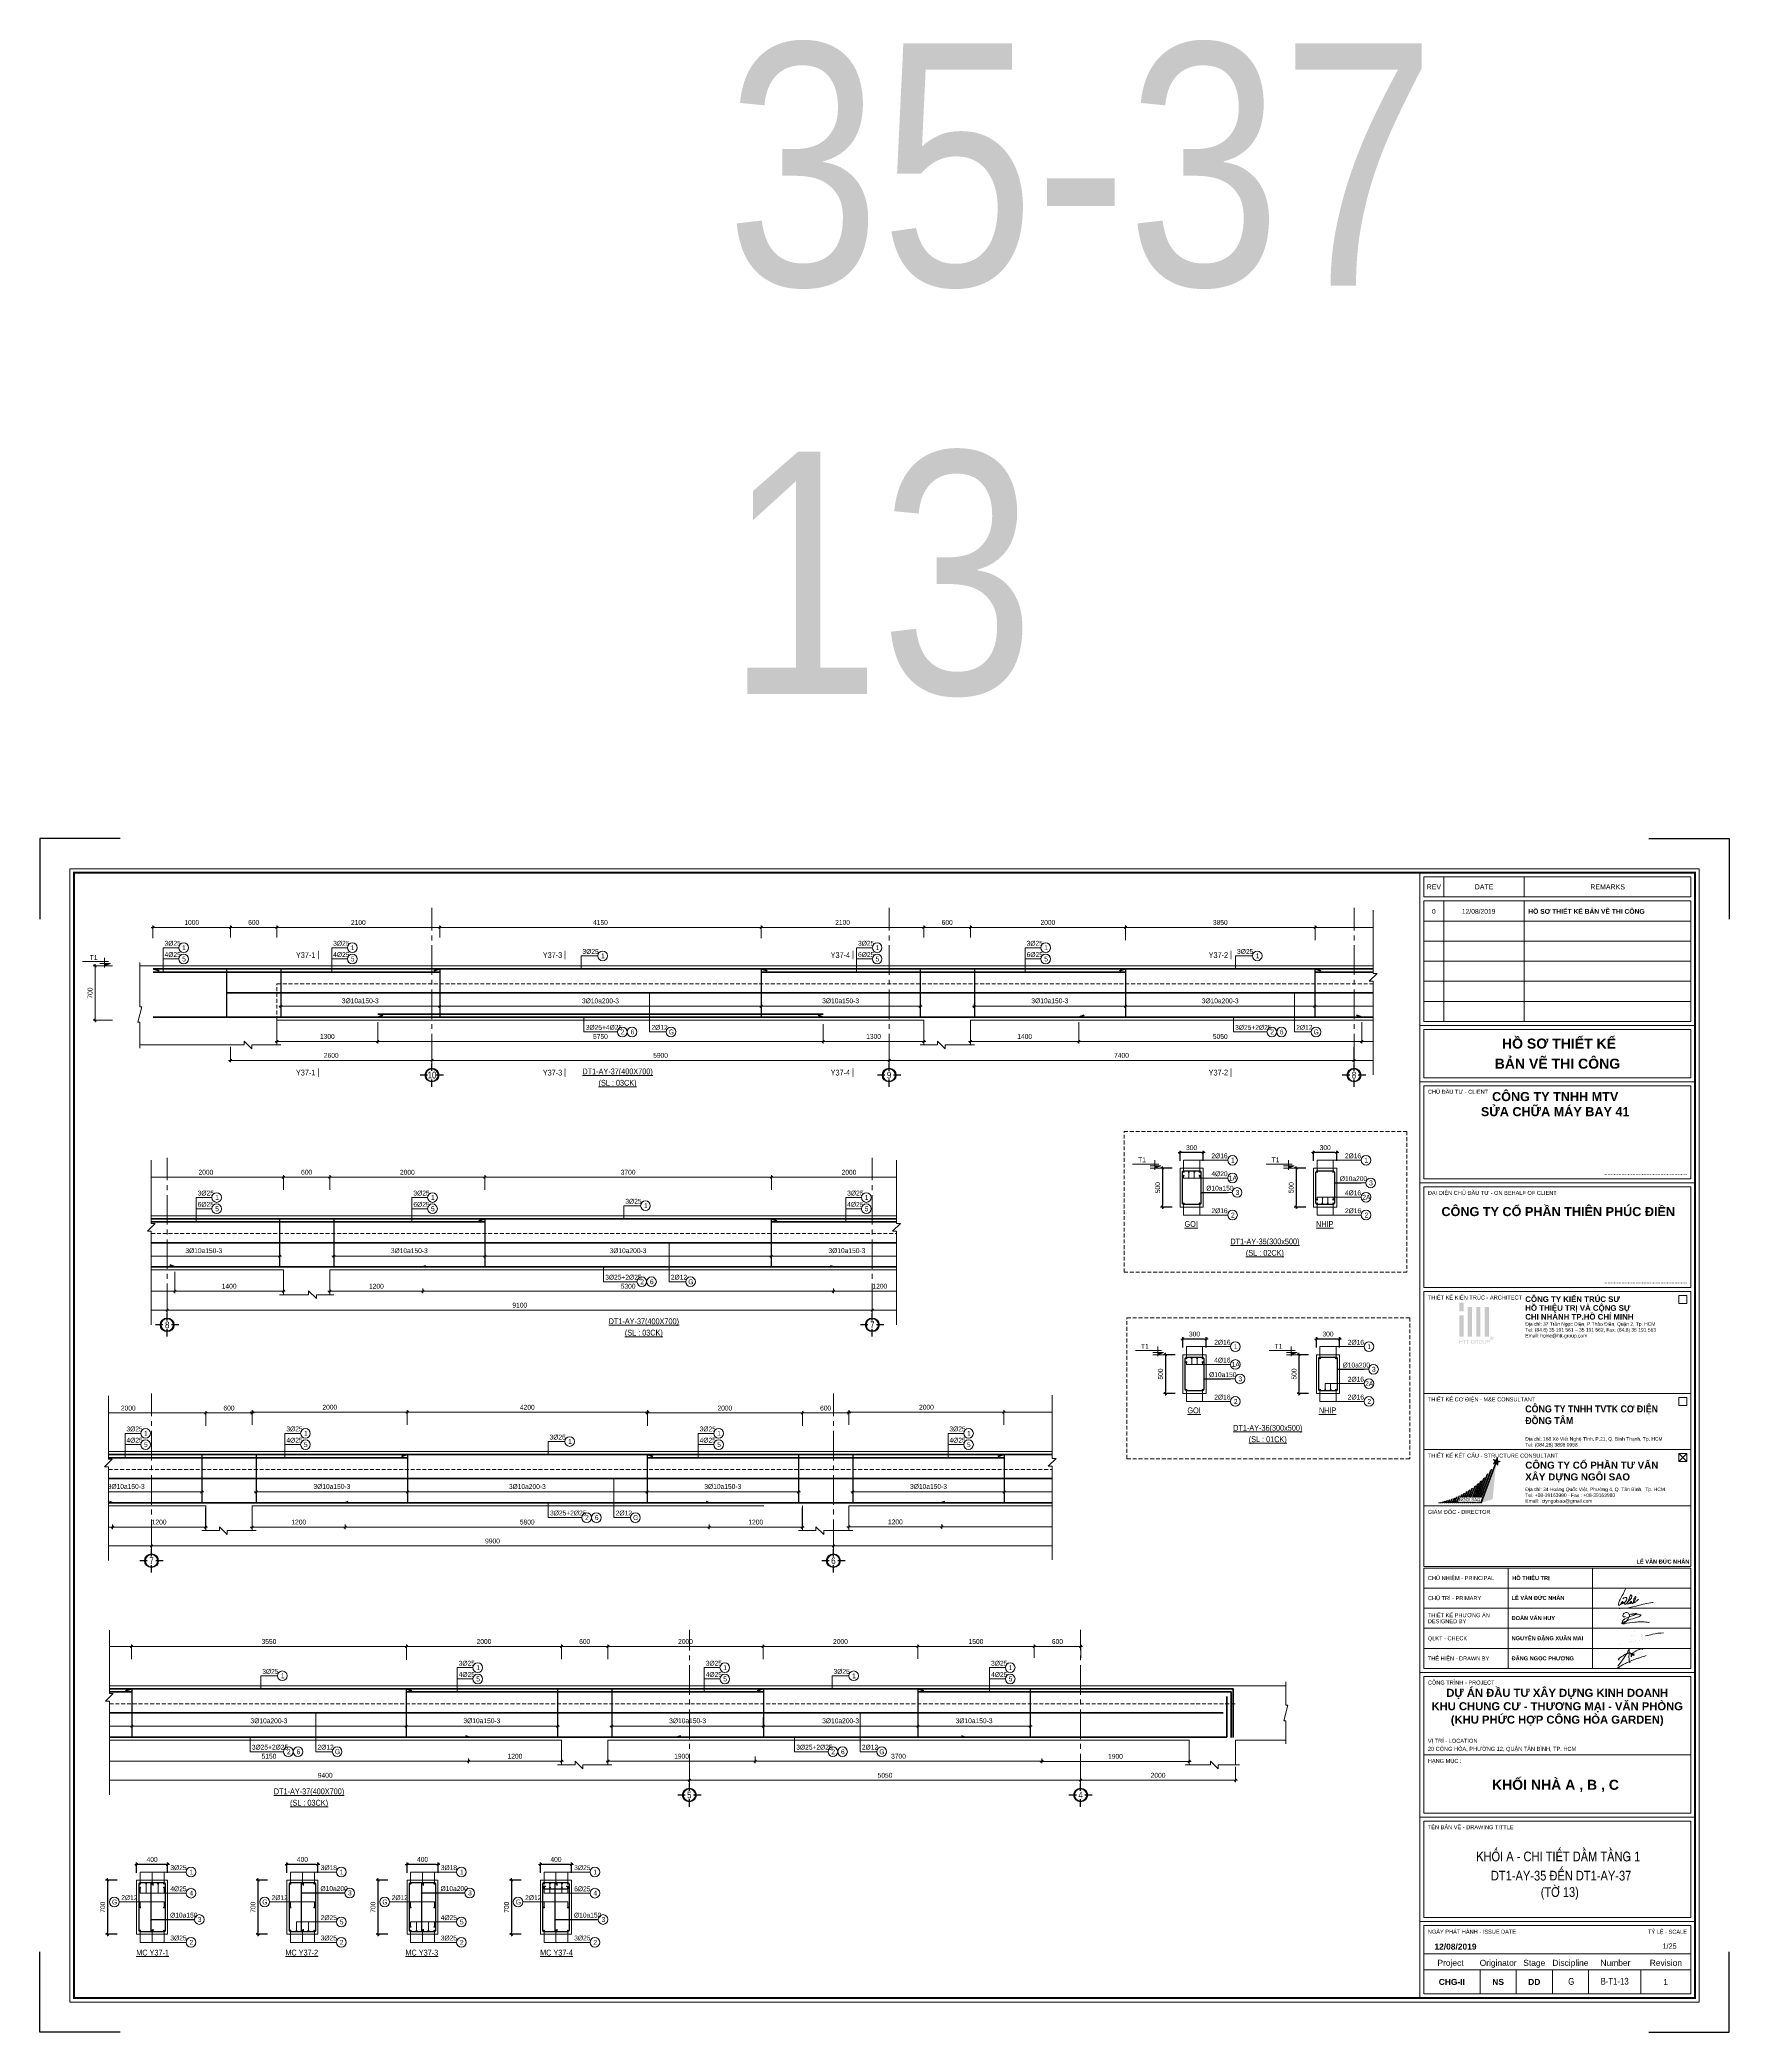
# Model space of a CAD drawing. Header units: millimetres. Extents: x 397144 to 8960116, y 345581 to 674207.
# Drawn here: x 5171681 to 5193484, y 648502 to 674207 of the extents above; entities that cross this region are included whole.
import ezdxf
from ezdxf.enums import TextEntityAlignment as Align
from ezdxf.xclip import XClip

# ---------------------------------------------------------------- set-up
doc = ezdxf.new("R2010")
doc.units = ezdxf.units.MM
doc.header["$XCLIPFRAME"] = 0
doc.header["$PDSIZE"] = -10
for name, pattern in [('CENTER', [2, 1.25, -0.25, 0.25, -0.25]), ('CENTER2', [28.575, 19.05, -3.175, 3.175, -3.175]), ('HIDDEN', [0.375, 0.25, -0.125])]:
    doc.linetypes.add(name, pattern=pattern)
doc.layers.get('0').update_dxf_attribs({"linetype": 'CONTINUOUS'})
doc.layers.get('Defpoints').update_dxf_attribs({"color": 12, "linetype": 'CONTINUOUS'})
for name, color, linetype, lineweight in [('2', 2, 'CONTINUOUS', 20), ('CDAI', 8, 'CONTINUOUS', 30), ('CHG_XX_Khung ten$0$A1 BORDER$0$DGIONG', 4, 'CONTINUOUS', 13), ('CHG_XX_Khung ten$0$A1 BORDER$0$STICK', 1, 'CONTINUOUS', 9), ('CHG_XX_Khung ten$0$TEXT', 7, 'CONTINUOUS', 15), ('CHUNHO', 7, 'CENTER', 13), ('CTHEP', 2, 'CONTINUOUS', 50), ('DBAO', 3, 'CONTINUOUS', 20), ('DGIONG', 4, 'CONTINUOUS', 13), ('KTH', 150, 'CONTINUOUS', 5), ('Net khuat', 8, 'HIDDEN', 13), ('STICK', 1, 'CONTINUOUS', 9), ('TEXT', 7, 'CONTINUOUS', 15)]:
    doc.layers.add(name, color=color, linetype=linetype, lineweight=lineweight)
doc.layers.add('8', color=8, linetype='CONTINUOUS')
doc.layers.add('CHG_XX_Khung ten$0$TKTC', color=1, linetype='CONTINUOUS')
doc.layers.add('HATCH', color=7, linetype='CONTINUOUS', lineweight=5, true_color=0x2491ff)
doc.styles.add('CHG_XX_Khung ten$0$A1 BORDER$0$ARIAL', font='arial.ttf')
doc.styles.add('CHG_XX_Khung ten$0$A1 BORDER$0$Arial - Bold', font='arialbd.ttf', dxfattribs={"height": 2.5})
doc.styles.add('CHG_XX_Khung ten$0$A1 BORDER$0$Star-AvoBold', font='VAVOB_0.TTF')
doc.styles.add('CHG_XX_Khung ten$0$A1 BORDER$0$Title Block DD$0$ARIAL', font='arial.ttf')
doc.styles.add('CHG_XX_Khung ten$0$A1 BORDER$0$Title Block DD$0$Arial - Bold', font='arialbd.ttf', dxfattribs={"height": 2.5})
doc.styles.add('CHG_XX_Khung ten$0$arial', font='arial.ttf')
doc.styles.add('CHG_XX_Khung ten$0$Arial - Bold', font='arialbd.ttf')
doc.styles.add('CHG_XX_Khung ten$0$ArialB', font='arialbd.ttf')
doc.styles.add('CHG_XX_Khung ten$0$title block pccc$0$ARIAL', font='arial.ttf')
doc.styles.add('CHG_XX_Khung ten$0$title block pccc$0$Arial - Bold', font='arialbd.ttf', dxfattribs={"height": 2.5})
doc.styles.add('HELVECONDENSE', font='VHELVCN_0.TTF')
doc.styles.add('Star-HelCon', font='VHELVCN_0.TTF')
doc.styles.add('TTP-HelCon', font='VHELVCN_0.TTF')
doc.styles.add('VNI-HELVE-CONDENSE', font='VHELVCN_0.TTF')
doc.dimstyles.new('kc-25', dxfattribs={"dimtxt": 62.5, "dimasz": 20, "dimexe": 20, "dimexo": 50, "dimgap": 25, "dimtad": 3, "dimdec": 0, "dimzin": 0, "dimdsep": 46, "dimtxsty": 'VNI-HELVE-CONDENSE', "dimblk": 'DIM', "dimcen": 2.5, "dimclrd": 256, "dimclre": 154, "dimclrt": 7, "dimaunit": 1, "dimadec": 0, "dimazin": 0, "dimtfac": 1, "dimtdec": 0, "dimtix": 1, "dimtmove": 0, "dimatfit": 3, "dimldrblk": 'DOT', "dimfxl": 1, "dimtolj": 1, "dimtzin": 0, "dimarcsym": 0})
doc.dimstyles.new('TTP-25', dxfattribs={"dimscale": 25, "dimtxt": 2.5, "dimasz": 1, "dimexe": 1, "dimexo": 1, "dimgap": 0.09, "dimtad": 0, "dimdec": 4, "dimrnd": 5, "dimzin": 9, "dimdsep": 46, "dimtxsty": 'TTP-HelCon', "dimblk": 'Stick1', "dimcen": 0.09, "dimdle": 1.5, "dimclrd": 256, "dimclre": 256, "dimclrt": 7, "dimadec": 0, "dimazin": 0, "dimtfac": 1, "dimtdec": 4, "dimtmove": 0, "dimatfit": 3, "dimldrblk": '_ArchTick1', "dimfxl": 1, "dimtvp": 1, "dimtolj": 1, "dimtzin": 0, "dimarcsym": 0})

# ---------------------------------------------------------------- blocks, each defined once
blk = doc.blocks.new('Stick1')
at = {"layer": 'STICK'}
h = blk.add_hatch(color=256, dxfattribs=at)
edge = h.paths.add_edge_path()
edge.add_line((0.3, 0.5), (-0.5, -0.3))
edge.add_arc((-0.4, -0.4), 0.141, 135, 315)
edge.add_line((-0.3, -0.5), (0.5, 0.3))
edge.add_arc((0.4, 0.4), 0.141, 315, 495)
blk.add_line((1, 0), (-1, 0), dxfattribs=at)
blk.add_lwpolyline([(0.3, 0.5), (-0.5, -0.3, 1), (-0.3, -0.5), (0.5, 0.3, 1), (0.3, 0.5, 1)], format="xyb", dxfattribs=at)
blk = doc.blocks.new('*D936')
at = {"layer": 'Defpoints', "color": 0, "ltscale": 500, "transparency": 16777216}
for p in [(5174870, 650667), (5174870, 650533), (5175270, 650533)]:
    blk.add_point(p, dxfattribs=at)
at = {"layer": 'KTH', "lineweight": -2, "ltscale": 500, "transparency": 16777216}
for p, q in [((5174870, 650558), (5174870, 650692)), ((5175245, 650667), (5174895, 650667)), ((5175270, 650558), (5175270, 650692))]:
    blk.add_line(p, q, dxfattribs=at)
at = {"layer": 'KTH', "lineweight": -2, "ltscale": 500, "transparency": 16777216, "xscale": 25, "yscale": 25, "zscale": 25, "rotation": 180}
blk.add_blockref('Stick1', (5174870, 650667), dxfattribs=at)
at = {"layer": 'KTH', "lineweight": -2, "ltscale": 500, "transparency": 16777216, "xscale": 25, "yscale": 25, "zscale": 25}
blk.add_blockref('Stick1', (5175270, 650667), dxfattribs=at)
at = {"layer": 'KTH', "color": 7, "ltscale": 500, "transparency": 16777216, "insert": (5175070, 650730), "char_height": 62.5, "attachment_point": 5, "style": 'TTP-HelCon'}
blk.add_mtext('\\A1;400', dxfattribs=at)
blk = doc.blocks.new('_ArchTick1')
at = {"color": 0, "const_width": 3.81}
blk.add_lwpolyline([(-12.7, -12.7), (12.7, 12.7)], dxfattribs=at)
blk = doc.blocks.new('*D937')
at = {"layer": 'Defpoints', "color": 0, "ltscale": 500, "transparency": 16777216}
for p in [(5174645, 650464), (5174496, 649764), (5174645, 649764)]:
    blk.add_point(p, dxfattribs=at)
at = {"layer": 'KTH', "lineweight": -2, "ltscale": 500, "transparency": 16777216}
for p, q in [((5174620, 650464), (5174471, 650464)), ((5174496, 650439), (5174496, 649789)), ((5174620, 649764), (5174471, 649764))]:
    blk.add_line(p, q, dxfattribs=at)
at = {"layer": 'KTH', "lineweight": -2, "ltscale": 500, "transparency": 16777216, "xscale": 25, "yscale": 25, "zscale": 25}
for p, rotation in [((5174496, 650464), 90), ((5174496, 649764), 270)]:
    blk.add_blockref('Stick1', p, dxfattribs=dict(at, rotation=rotation))
at = {"layer": 'KTH', "color": 7, "ltscale": 500, "transparency": 16777216, "insert": (5174432, 650114), "char_height": 62.5, "attachment_point": 5, "rotation": 90, "style": 'TTP-HelCon'}
blk.add_mtext('\\A1;700', dxfattribs=at)
blk = doc.blocks.new('DIM')
h = blk.add_hatch(color=1)
h.paths.add_polyline_path([(0.5, 0.3, 1), (0.3, 0.5), (-0.2, 0), (0.2, 0)])
h.paths.add_polyline_path([(0.2, 0), (-0.2, 0), (-0.5, -0.3, 1), (-0.3, -0.5)])
at = {"color": 9}
for p, q in [((-0.2, 0), (-1.5, 0)), ((0.2, 0), (1.5, 0))]:
    blk.add_line(p, q, dxfattribs=at)
at = {"color": 1}
for p, q in [((-0.5, -0.3), (0.3, 0.5)), ((-0.3, -0.5), (0.5, 0.3)), ((-0.2, 0), (0.2, 0))]:
    blk.add_line(p, q, dxfattribs=at)
blk.add_arc((-0.4, -0.4), 0.138, 135, 315, dxfattribs=at)
blk = doc.blocks.new('*D938')
at = {"layer": 'Defpoints', "color": 0, "ltscale": 500, "transparency": 16777216}
for p in [(5172930, 650667), (5172930, 650533), (5173330, 650533)]:
    blk.add_point(p, dxfattribs=at)
at = {"layer": 'KTH', "lineweight": -2, "ltscale": 500, "transparency": 16777216}
for p, q in [((5172930, 650558), (5172930, 650692)), ((5173305, 650667), (5172955, 650667)), ((5173330, 650558), (5173330, 650692))]:
    blk.add_line(p, q, dxfattribs=at)
at = {"layer": 'KTH', "lineweight": -2, "ltscale": 500, "transparency": 16777216, "xscale": 25, "yscale": 25, "zscale": 25, "rotation": 180}
blk.add_blockref('Stick1', (5172930, 650667), dxfattribs=at)
at = {"layer": 'KTH', "lineweight": -2, "ltscale": 500, "transparency": 16777216, "xscale": 25, "yscale": 25, "zscale": 25}
blk.add_blockref('Stick1', (5173330, 650667), dxfattribs=at)
at = {"layer": 'KTH', "color": 7, "ltscale": 500, "transparency": 16777216, "insert": (5173130, 650730), "char_height": 62.5, "attachment_point": 5, "style": 'TTP-HelCon'}
blk.add_mtext('\\A1;400', dxfattribs=at)
blk = doc.blocks.new('*D939')
at = {"layer": 'Defpoints', "color": 0, "ltscale": 500, "transparency": 16777216}
for p in [(5172705, 650464), (5172555, 649764), (5172705, 649764)]:
    blk.add_point(p, dxfattribs=at)
at = {"layer": 'KTH', "lineweight": -2, "ltscale": 500, "transparency": 16777216}
for p, q in [((5172680, 650464), (5172530, 650464)), ((5172555, 650439), (5172555, 649789)), ((5172680, 649764), (5172530, 649764))]:
    blk.add_line(p, q, dxfattribs=at)
at = {"layer": 'KTH', "lineweight": -2, "ltscale": 500, "transparency": 16777216, "xscale": 25, "yscale": 25, "zscale": 25}
for p, rotation in [((5172555, 650464), 90), ((5172555, 649764), 270)]:
    blk.add_blockref('Stick1', p, dxfattribs=dict(at, rotation=rotation))
at = {"layer": 'KTH', "color": 7, "ltscale": 500, "transparency": 16777216, "insert": (5172492, 650114), "char_height": 62.5, "attachment_point": 5, "rotation": 90, "style": 'TTP-HelCon'}
blk.add_mtext('\\A1;700', dxfattribs=at)
blk = doc.blocks.new('*D940')
at = {"layer": 'Defpoints', "color": 0, "ltscale": 500, "transparency": 16777216}
for p in [(5178142, 650667), (5178142, 650533), (5178542, 650533)]:
    blk.add_point(p, dxfattribs=at)
at = {"layer": 'KTH', "lineweight": -2, "ltscale": 500, "transparency": 16777216}
for p, q in [((5178142, 650558), (5178142, 650692)), ((5178517, 650667), (5178167, 650667)), ((5178542, 650558), (5178542, 650692))]:
    blk.add_line(p, q, dxfattribs=at)
at = {"layer": 'KTH', "lineweight": -2, "ltscale": 500, "transparency": 16777216, "xscale": 25, "yscale": 25, "zscale": 25, "rotation": 180}
blk.add_blockref('Stick1', (5178142, 650667), dxfattribs=at)
at = {"layer": 'KTH', "lineweight": -2, "ltscale": 500, "transparency": 16777216, "xscale": 25, "yscale": 25, "zscale": 25}
blk.add_blockref('Stick1', (5178542, 650667), dxfattribs=at)
at = {"layer": 'KTH', "color": 7, "ltscale": 500, "transparency": 16777216, "insert": (5178342, 650730), "char_height": 62.5, "attachment_point": 5, "style": 'TTP-HelCon'}
blk.add_mtext('\\A1;400', dxfattribs=at)
blk = doc.blocks.new('*D941')
at = {"layer": 'Defpoints', "color": 0, "ltscale": 500, "transparency": 16777216}
for p in [(5177917, 650464), (5177767, 649764), (5177917, 649764)]:
    blk.add_point(p, dxfattribs=at)
at = {"layer": 'KTH', "lineweight": -2, "ltscale": 500, "transparency": 16777216}
for p, q in [((5177892, 650464), (5177742, 650464)), ((5177767, 650439), (5177767, 649789)), ((5177892, 649764), (5177742, 649764))]:
    blk.add_line(p, q, dxfattribs=at)
at = {"layer": 'KTH', "lineweight": -2, "ltscale": 500, "transparency": 16777216, "xscale": 25, "yscale": 25, "zscale": 25}
for p, rotation in [((5177767, 650464), 90), ((5177767, 649764), 270)]:
    blk.add_blockref('Stick1', p, dxfattribs=dict(at, rotation=rotation))
at = {"layer": 'KTH', "color": 7, "ltscale": 500, "transparency": 16777216, "insert": (5177704, 650114), "char_height": 62.5, "attachment_point": 5, "rotation": 90, "style": 'TTP-HelCon'}
blk.add_mtext('\\A1;700', dxfattribs=at)
blk = doc.blocks.new('*D934')
at = {"layer": 'Defpoints', "color": 0, "ltscale": 500, "transparency": 16777216}
for p in [(5176420, 650667), (5176420, 650533), (5176820, 650533)]:
    blk.add_point(p, dxfattribs=at)
at = {"layer": 'KTH', "lineweight": -2, "ltscale": 500, "transparency": 16777216}
for p, q in [((5176420, 650558), (5176420, 650692)), ((5176795, 650667), (5176445, 650667)), ((5176820, 650558), (5176820, 650692))]:
    blk.add_line(p, q, dxfattribs=at)
at = {"layer": 'KTH', "lineweight": -2, "ltscale": 500, "transparency": 16777216, "xscale": 25, "yscale": 25, "zscale": 25, "rotation": 180}
blk.add_blockref('Stick1', (5176420, 650667), dxfattribs=at)
at = {"layer": 'KTH', "lineweight": -2, "ltscale": 500, "transparency": 16777216, "xscale": 25, "yscale": 25, "zscale": 25}
blk.add_blockref('Stick1', (5176820, 650667), dxfattribs=at)
at = {"layer": 'KTH', "color": 7, "ltscale": 500, "transparency": 16777216, "insert": (5176620, 650730), "char_height": 62.5, "attachment_point": 5, "style": 'TTP-HelCon'}
blk.add_mtext('\\A1;400', dxfattribs=at)
blk = doc.blocks.new('*D935')
at = {"layer": 'Defpoints', "color": 0, "ltscale": 500, "transparency": 16777216}
for p in [(5176195, 650464), (5176045, 649764), (5176195, 649764)]:
    blk.add_point(p, dxfattribs=at)
at = {"layer": 'KTH', "lineweight": -2, "ltscale": 500, "transparency": 16777216}
for p, q in [((5176170, 650464), (5176020, 650464)), ((5176045, 650439), (5176045, 649789)), ((5176170, 649764), (5176020, 649764))]:
    blk.add_line(p, q, dxfattribs=at)
at = {"layer": 'KTH', "lineweight": -2, "ltscale": 500, "transparency": 16777216, "xscale": 25, "yscale": 25, "zscale": 25}
for p, rotation in [((5176045, 650464), 90), ((5176045, 649764), 270)]:
    blk.add_blockref('Stick1', p, dxfattribs=dict(at, rotation=rotation))
at = {"layer": 'KTH', "color": 7, "ltscale": 500, "transparency": 16777216, "insert": (5175981, 650114), "char_height": 62.5, "attachment_point": 5, "rotation": 90, "style": 'TTP-HelCon'}
blk.add_mtext('\\A1;700', dxfattribs=at)
blk = doc.blocks.new('*D1169')
at = {"layer": 'Defpoints', "color": 0, "ltscale": 500, "transparency": 16777216}
for p in [(5186433, 657445), (5186433, 657312), (5186733, 657312)]:
    blk.add_point(p, dxfattribs=at)
at = {"layer": 'KTH', "lineweight": -2, "ltscale": 500, "transparency": 16777216}
for p, q in [((5186433, 657337), (5186433, 657470)), ((5186708, 657445), (5186458, 657445)), ((5186733, 657337), (5186733, 657470))]:
    blk.add_line(p, q, dxfattribs=at)
at = {"layer": 'KTH', "lineweight": -2, "ltscale": 500, "transparency": 16777216, "xscale": 25, "yscale": 25, "zscale": 25, "rotation": 180}
blk.add_blockref('Stick1', (5186433, 657445), dxfattribs=at)
at = {"layer": 'KTH', "lineweight": -2, "ltscale": 500, "transparency": 16777216, "xscale": 25, "yscale": 25, "zscale": 25}
blk.add_blockref('Stick1', (5186733, 657445), dxfattribs=at)
at = {"layer": 'KTH', "color": 7, "ltscale": 500, "transparency": 16777216, "insert": (5186583, 657509), "char_height": 62.5, "attachment_point": 5, "style": 'TTP-HelCon'}
blk.add_mtext('\\A1;300', dxfattribs=at)
blk = doc.blocks.new('*D1170')
at = {"layer": 'Defpoints', "color": 0, "ltscale": 500, "transparency": 16777216}
for p in [(5186358, 657243), (5186208, 656743), (5186358, 656743)]:
    blk.add_point(p, dxfattribs=at)
at = {"layer": 'KTH', "lineweight": -2, "ltscale": 500, "transparency": 16777216}
for p, q in [((5186333, 657243), (5186183, 657243)), ((5186208, 657218), (5186208, 656768)), ((5186333, 656743), (5186183, 656743))]:
    blk.add_line(p, q, dxfattribs=at)
at = {"layer": 'KTH', "lineweight": -2, "ltscale": 500, "transparency": 16777216, "xscale": 25, "yscale": 25, "zscale": 25}
for p, rotation in [((5186208, 657243), 90), ((5186208, 656743), 270)]:
    blk.add_blockref('Stick1', p, dxfattribs=dict(at, rotation=rotation))
at = {"layer": 'KTH', "color": 7, "ltscale": 500, "transparency": 16777216, "insert": (5186144, 656993), "char_height": 62.5, "attachment_point": 5, "rotation": 90, "style": 'TTP-HelCon'}
blk.add_mtext('\\A1;500', dxfattribs=at)
blk = doc.blocks.new('CODE')
at = {"layer": 'DBAO'}
for p, q in [((-63, 0), (-138, 30)), ((-138, 30), (0, 30)), ((-138, 0), (0, 0)), ((-113, 55), (224, 55)), ((-63, -20), (-63, 105))]:
    blk.add_line(p, q, dxfattribs=at)
at = {"layer": 'HATCH', "color": 1}
blk.add_solid([(-63, 0), (-138, 30), (-63, 30)], dxfattribs=at)
blk = doc.blocks.new('*D1171')
at = {"layer": 'Defpoints', "color": 0, "ltscale": 500, "transparency": 16777216}
for p in [(5188156, 657445), (5188156, 657312), (5188456, 657312)]:
    blk.add_point(p, dxfattribs=at)
at = {"layer": 'KTH', "lineweight": -2, "ltscale": 500, "transparency": 16777216}
for p, q in [((5188156, 657337), (5188156, 657470)), ((5188431, 657445), (5188181, 657445)), ((5188456, 657337), (5188456, 657470))]:
    blk.add_line(p, q, dxfattribs=at)
at = {"layer": 'KTH', "lineweight": -2, "ltscale": 500, "transparency": 16777216, "xscale": 25, "yscale": 25, "zscale": 25, "rotation": 180}
blk.add_blockref('Stick1', (5188156, 657445), dxfattribs=at)
at = {"layer": 'KTH', "lineweight": -2, "ltscale": 500, "transparency": 16777216, "xscale": 25, "yscale": 25, "zscale": 25}
blk.add_blockref('Stick1', (5188456, 657445), dxfattribs=at)
at = {"layer": 'KTH', "color": 7, "ltscale": 500, "transparency": 16777216, "insert": (5188306, 657509), "char_height": 62.5, "attachment_point": 5, "style": 'TTP-HelCon'}
blk.add_mtext('\\A1;300', dxfattribs=at)
blk = doc.blocks.new('*D1172')
at = {"layer": 'Defpoints', "color": 0, "ltscale": 500, "transparency": 16777216}
for p in [(5188081, 657243), (5187931, 656743), (5188081, 656743)]:
    blk.add_point(p, dxfattribs=at)
at = {"layer": 'KTH', "lineweight": -2, "ltscale": 500, "transparency": 16777216}
for p, q in [((5188056, 657243), (5187906, 657243)), ((5187931, 657218), (5187931, 656768)), ((5188056, 656743), (5187906, 656743))]:
    blk.add_line(p, q, dxfattribs=at)
at = {"layer": 'KTH', "lineweight": -2, "ltscale": 500, "transparency": 16777216, "xscale": 25, "yscale": 25, "zscale": 25}
for p, rotation in [((5187931, 657243), 90), ((5187931, 656743), 270)]:
    blk.add_blockref('Stick1', p, dxfattribs=dict(at, rotation=rotation))
at = {"layer": 'KTH', "color": 7, "ltscale": 500, "transparency": 16777216, "insert": (5187868, 656993), "char_height": 62.5, "attachment_point": 5, "rotation": 90, "style": 'TTP-HelCon'}
blk.add_mtext('\\A1;500', dxfattribs=at)
blk = doc.blocks.new('*D1173')
at = {"layer": 'Defpoints', "color": 0, "ltscale": 500, "transparency": 16777216}
for p in [(5186396, 659850), (5186396, 659717), (5186696, 659717)]:
    blk.add_point(p, dxfattribs=at)
at = {"layer": 'KTH', "lineweight": -2, "ltscale": 500, "transparency": 16777216}
for p, q in [((5186396, 659742), (5186396, 659875)), ((5186696, 659742), (5186696, 659875)), ((5186671, 659850), (5186421, 659850))]:
    blk.add_line(p, q, dxfattribs=at)
at = {"layer": 'KTH', "lineweight": -2, "ltscale": 500, "transparency": 16777216, "xscale": 25, "yscale": 25, "zscale": 25, "rotation": 180}
blk.add_blockref('Stick1', (5186396, 659850), dxfattribs=at)
at = {"layer": 'KTH', "lineweight": -2, "ltscale": 500, "transparency": 16777216, "xscale": 25, "yscale": 25, "zscale": 25}
blk.add_blockref('Stick1', (5186696, 659850), dxfattribs=at)
at = {"layer": 'KTH', "color": 7, "ltscale": 500, "transparency": 16777216, "insert": (5186546, 659914), "char_height": 62.5, "attachment_point": 5, "style": 'TTP-HelCon'}
blk.add_mtext('\\A1;300', dxfattribs=at)
blk = doc.blocks.new('*D1174')
at = {"layer": 'Defpoints', "color": 0, "ltscale": 500, "transparency": 16777216}
for p in [(5186321, 659648), (5186171, 659148), (5186321, 659148)]:
    blk.add_point(p, dxfattribs=at)
at = {"layer": 'KTH', "lineweight": -2, "ltscale": 500, "transparency": 16777216}
for p, q in [((5186296, 659648), (5186146, 659648)), ((5186171, 659623), (5186171, 659173)), ((5186296, 659148), (5186146, 659148))]:
    blk.add_line(p, q, dxfattribs=at)
at = {"layer": 'KTH', "lineweight": -2, "ltscale": 500, "transparency": 16777216, "xscale": 25, "yscale": 25, "zscale": 25}
for p, rotation in [((5186171, 659648), 90), ((5186171, 659148), 270)]:
    blk.add_blockref('Stick1', p, dxfattribs=dict(at, rotation=rotation))
at = {"layer": 'KTH', "color": 7, "ltscale": 500, "transparency": 16777216, "insert": (5186108, 659398), "char_height": 62.5, "attachment_point": 5, "rotation": 90, "style": 'TTP-HelCon'}
blk.add_mtext('\\A1;500', dxfattribs=at)
blk = doc.blocks.new('*D1175')
at = {"layer": 'Defpoints', "color": 0, "ltscale": 500, "transparency": 16777216}
for p in [(5188120, 659850), (5188120, 659717), (5188420, 659717)]:
    blk.add_point(p, dxfattribs=at)
at = {"layer": 'KTH', "lineweight": -2, "ltscale": 500, "transparency": 16777216}
for p, q in [((5188120, 659742), (5188120, 659875)), ((5188420, 659742), (5188420, 659875)), ((5188395, 659850), (5188145, 659850))]:
    blk.add_line(p, q, dxfattribs=at)
at = {"layer": 'KTH', "lineweight": -2, "ltscale": 500, "transparency": 16777216, "xscale": 25, "yscale": 25, "zscale": 25, "rotation": 180}
blk.add_blockref('Stick1', (5188120, 659850), dxfattribs=at)
at = {"layer": 'KTH', "lineweight": -2, "ltscale": 500, "transparency": 16777216, "xscale": 25, "yscale": 25, "zscale": 25}
blk.add_blockref('Stick1', (5188420, 659850), dxfattribs=at)
at = {"layer": 'KTH', "color": 7, "ltscale": 500, "transparency": 16777216, "insert": (5188270, 659914), "char_height": 62.5, "attachment_point": 5, "style": 'TTP-HelCon'}
blk.add_mtext('\\A1;300', dxfattribs=at)
blk = doc.blocks.new('*D1176')
at = {"layer": 'Defpoints', "color": 0, "ltscale": 500, "transparency": 16777216}
for p in [(5188044, 659648), (5187895, 659148), (5188044, 659148)]:
    blk.add_point(p, dxfattribs=at)
at = {"layer": 'KTH', "lineweight": -2, "ltscale": 500, "transparency": 16777216}
for p, q in [((5188019, 659648), (5187870, 659648)), ((5187895, 659623), (5187895, 659173)), ((5188019, 659148), (5187870, 659148))]:
    blk.add_line(p, q, dxfattribs=at)
at = {"layer": 'KTH', "lineweight": -2, "ltscale": 500, "transparency": 16777216, "xscale": 25, "yscale": 25, "zscale": 25}
for p, rotation in [((5187895, 659648), 90), ((5187895, 659148), 270)]:
    blk.add_blockref('Stick1', p, dxfattribs=dict(at, rotation=rotation))
at = {"layer": 'KTH', "color": 7, "ltscale": 500, "transparency": 16777216, "insert": (5187831, 659398), "char_height": 62.5, "attachment_point": 5, "rotation": 90, "style": 'TTP-HelCon'}
blk.add_mtext('\\A1;500', dxfattribs=at)
blk = doc.blocks.new('CHG_XX_Khung ten$0$A1 BORDER$0$HTT-Logo')
at = {"true_color": 0x134fb3}
h = blk.add_hatch(color=154, dxfattribs=at)
h.paths.add_polyline_path([(3, 29.1), (0, 29.1), (0, 23.1), (3, 23.1)])
h.paths.add_polyline_path([(3, 20.1), (0, 20.1), (0, 5.1), (3, 5.1)])
h.paths.add_polyline_path([(9, 26.1), (6, 26.1), (6, 5.1), (9, 5.1)])
h.paths.add_polyline_path([(15, 26.1), (12, 26.1), (12, 5.1), (15, 5.1)])
h.paths.add_polyline_path([(21, 26.1), (18, 26.1), (18, 5.1), (21, 5.1)])
h.paths.add_polyline_path([(2.1, 2.7), (1.8, 2.7), (1.8, 1.6), (0.4, 1.6), (0.4, 2.7), (0, 2.7), (0, 0), (0.4, 0), (0.4, 1.3), (1.8, 1.3), (1.8, 0), (2.1, 0)])
h.paths.add_polyline_path([(4.6, 2.7), (2.5, 2.7), (2.5, 2.4), (3.4, 2.4), (3.4, 0), (3.8, 0), (3.8, 2.4), (4.6, 2.4)])
h.paths.add_polyline_path([(7, 2.7), (4.8, 2.7), (4.8, 2.4), (5.7, 2.4), (5.7, 0), (6.1, 0), (6.1, 2.4), (7, 2.4)])
h.paths.add_polyline_path([(8.6, 1.4), (8.6, 1.4), (8.7, 1.6), (8.7, 1.7), (8.7, 1.9), (8.8, 2), (8.9, 2.2), (9, 2.3), (9.2, 2.4), (9.3, 2.4), (9.4, 2.4), (9.6, 2.4), (9.8, 2.4), (10, 2.4), (10.1, 2.3), (10.3, 2.2), (10.3, 2), (10.4, 1.9), (10.7, 1.9), (10.7, 2.1), (10.6, 2.3), (10.5, 2.4), (10.4, 2.5), (10.3, 2.6), (10.2, 2.7), (10.1, 2.7), (10, 2.7), (9.8, 2.7), (9.6, 2.7), (9.6, 2.7), (9.4, 2.7), (9.2, 2.7), (9.1, 2.6), (8.9, 2.6), (8.9, 2.6), (8.7, 2.5), (8.6, 2.4), (8.5, 2.2), (8.4, 2.1), (8.4, 2), (8.3, 1.8), (8.3, 1.7), (8.3, 1.5), (8.3, 1.3), (8.3, 1.3), (8.3, 1.1), (8.3, 0.9), (8.4, 0.8), (8.4, 0.6), (8.5, 0.6), (8.6, 0.4), (8.7, 0.3), (8.8, 0.2), (8.9, 0.1), (9, 0.1), (9.2, 0), (9.3, 0), (9.5, 0), (9.7, 0), (9.7, 0), (9.9, 0), (10.1, 0), (10.2, 0.1), (10.3, 0.1), (10.5, 0.2), (10.6, 0.3), (10.8, 0.4), (10.8, 1.4), (9.6, 1.4), (9.6, 1.1), (10.4, 1.1), (10.4, 0.6), (10.4, 0.5), (10.3, 0.4), (10.1, 0.4), (10, 0.3), (9.8, 0.3), (9.6, 0.3), (9.6, 0.3), (9.4, 0.3), (9.3, 0.3), (9.1, 0.4), (9, 0.5), (8.9, 0.6), (8.8, 0.8), (8.7, 0.9), (8.7, 1), (8.7, 1.2)])
h.paths.add_polyline_path([(13.2, 1.4), (13.3, 1.5), (13.3, 1.5), (13.4, 1.6), (13.4, 1.8), (13.5, 2), (13.5, 2.1), (13.4, 2.2), (13.3, 2.4), (13.3, 2.4), (13.2, 2.5), (13, 2.6), (13, 2.6), (12.9, 2.7), (12.7, 2.7), (12.5, 2.7), (11.3, 2.7), (11.3, 0), (11.7, 0), (11.7, 1.2), (12.1, 1.2), (12.1, 1.2), (12.3, 1.2), (12.4, 1.1), (12.5, 1.1), (12.6, 0.9), (12.7, 0.9), (12.8, 0.7), (12.9, 0.6), (13.2, 0), (13.7, 0), (13.2, 0.7), (13.1, 0.8), (13, 1), (12.9, 1.1), (12.9, 1.1), (12.7, 1.2), (12.9, 1.3), (13, 1.3)])
h.paths.add_polyline_path([(11.7, 1.5), (11.7, 2.4), (12.5, 2.4), (12.7, 2.4), (12.8, 2.4), (13, 2.3), (13.1, 2.1), (13.1, 2), (13.1, 1.9), (13, 1.7), (13, 1.6), (12.8, 1.6), (12.6, 1.5), (12.4, 1.5)], flags=16)
h.paths.add_polyline_path([(16.5, 1.4), (16.5, 1.6), (16.4, 1.8), (16.4, 1.9), (16.3, 2.1), (16.3, 2.1), (16.2, 2.2), (16.1, 2.4), (16, 2.5), (15.9, 2.6), (15.8, 2.6), (15.7, 2.7), (15.5, 2.7), (15.4, 2.7), (15.2, 2.7), (15.2, 2.7), (15, 2.7), (14.8, 2.7), (14.7, 2.6), (14.5, 2.6), (14.4, 2.5), (14.3, 2.4), (14.2, 2.3), (14.1, 2.1), (14, 2), (14, 1.8), (13.9, 1.7), (13.9, 1.5), (13.9, 1.3), (13.9, 1.3), (13.9, 1.1), (14, 1), (14, 0.8), (14.1, 0.6), (14.1, 0.6), (14.2, 0.5), (14.3, 0.3), (14.4, 0.2), (14.5, 0.1), (14.6, 0.1), (14.7, 0), (14.9, 0), (15, 0), (15.2, 0), (15.2, 0), (15.4, 0), (15.5, 0), (15.7, 0), (15.9, 0.1), (15.9, 0.1), (16, 0.2), (16.1, 0.3), (16.2, 0.5), (16.3, 0.6), (16.4, 0.7), (16.4, 0.8), (16.5, 1), (16.5, 1.2), (16.5, 1.3)])
h.paths.add_polyline_path([(14.3, 1.4), (14.3, 1.6), (14.3, 1.8), (14.4, 2), (14.5, 2.1), (14.6, 2.2), (14.7, 2.3), (14.9, 2.4), (15, 2.4), (15.2, 2.4), (15.4, 2.4), (15.5, 2.4), (15.7, 2.3), (15.8, 2.2), (15.9, 2.1), (16, 1.9), (16, 1.9), (16.1, 1.7), (16.1, 1.5), (16.1, 1.3), (16.1, 1.1), (16.1, 0.9), (16, 0.8), (16, 0.7), (15.9, 0.5), (15.8, 0.5), (15.7, 0.4), (15.5, 0.3), (15.4, 0.3), (15.2, 0.3), (15.1, 0.3), (15, 0.3), (14.8, 0.3), (14.7, 0.4), (14.5, 0.5), (14.4, 0.7), (14.4, 0.8), (14.3, 1), (14.3, 1.1), (14.3, 1.3)], flags=16)
h.paths.add_polyline_path([(17.3, 2.7), (17, 2.7), (17, 1.1), (17, 0.9), (17, 0.7), (17, 0.6), (17.1, 0.5), (17.1, 0.4), (17.2, 0.3), (17.3, 0.2), (17.4, 0.1), (17.5, 0), (17.7, 0), (17.8, 0), (18, 0), (18.2, 0), (18.4, 0), (18.5, 0), (18.7, 0.1), (18.7, 0.1), (18.8, 0.2), (18.9, 0.3), (19, 0.5), (19, 0.6), (19.1, 0.8), (19.1, 0.9), (19.1, 1.1), (19.1, 2.7), (18.7, 2.7), (18.7, 1.1), (18.7, 1.1), (18.7, 0.9), (18.7, 0.7), (18.6, 0.6), (18.6, 0.5), (18.5, 0.4), (18.4, 0.3), (18.2, 0.3), (18, 0.3), (17.9, 0.3), (17.7, 0.3), (17.6, 0.4), (17.5, 0.5), (17.4, 0.6), (17.3, 0.8), (17.3, 0.9), (17.3, 1.1)])
h.paths.add_polyline_path([(21.4, 1.3), (21.5, 1.3), (21.6, 1.4), (21.7, 1.6), (21.7, 1.7), (21.7, 1.9), (21.7, 2), (21.7, 2.1), (21.7, 2.3), (21.6, 2.4), (21.4, 2.5), (21.4, 2.6), (21.3, 2.6), (21.1, 2.7), (21, 2.7), (20.9, 2.7), (20.7, 2.7), (19.7, 2.7), (19.7, 0), (20, 0), (20, 1.1), (20.7, 1.1), (20.8, 1.1), (21, 1.1), (21.1, 1.1), (21.3, 1.2)])
h.paths.add_polyline_path([(20, 1.4), (20, 2.4), (20.7, 2.4), (20.9, 2.4), (21.1, 2.4), (21.2, 2.3), (21.3, 2.2), (21.3, 2.1), (21.4, 1.9), (21.4, 1.8), (21.3, 1.7), (21.2, 1.5), (21.1, 1.5), (20.9, 1.4), (20.7, 1.4)], flags=16)
h.paths.add_polyline_path([(23.9, 2.8), (24, 2.9), (24.1, 3), (24.2, 3.1), (24.3, 3.2), (24.4, 3.3), (24.4, 3.4), (24.5, 3.6), (24.5, 3.8), (24.5, 3.9), (24.5, 4), (24.5, 4.1), (24.5, 4.3), (24.4, 4.5), (24.3, 4.6), (24.3, 4.7), (24.2, 4.8), (24.1, 4.9), (24, 5), (23.8, 5.1), (23.8, 5.2), (23.6, 5.2), (23.4, 5.3), (23.3, 5.3), (23.1, 5.3), (23.1, 5.3), (22.9, 5.3), (22.8, 5.3), (22.6, 5.2), (22.4, 5.1), (22.4, 5.1), (22.2, 5), (22.1, 4.9), (22, 4.8), (21.9, 4.6), (21.9, 4.6), (21.8, 4.4), (21.8, 4.3), (21.7, 4.1), (21.7, 3.9), (21.7, 3.9), (21.8, 3.7), (21.8, 3.5), (21.8, 3.4), (21.9, 3.2), (22, 3.2), (22, 3), (22.2, 2.9), (22.3, 2.8), (22.4, 2.7), (22.5, 2.7), (22.6, 2.6), (22.8, 2.6), (23, 2.5), (23.1, 2.5), (23.2, 2.5), (23.3, 2.6), (23.5, 2.6), (23.7, 2.6), (23.8, 2.7)])
h.paths.add_polyline_path([(22.5, 2.9), (22.5, 3), (22.3, 3.1), (22.2, 3.2), (22.1, 3.4), (22.1, 3.4), (22, 3.6), (22, 3.8), (22, 3.9), (22, 4), (22, 4.2), (22, 4.4), (22.1, 4.5), (22.2, 4.6), (22.3, 4.7), (22.4, 4.8), (22.6, 4.9), (22.6, 5), (22.8, 5), (23, 5.1), (23.1, 5.1), (23.2, 5.1), (23.4, 5.1), (23.5, 5), (23.7, 4.9), (23.8, 4.9), (23.9, 4.8), (24, 4.6), (24.1, 4.5), (24.2, 4.4), (24.2, 4.3), (24.3, 4.1), (24.3, 3.9), (24.3, 3.8), (24.3, 3.7), (24.2, 3.5), (24.1, 3.4), (24.1, 3.3), (24, 3.1), (23.8, 3), (23.7, 2.9), (23.6, 2.9), (23.5, 2.8), (23.3, 2.8), (23.1, 2.8), (23, 2.8), (22.9, 2.8), (22.7, 2.8)], flags=16)
h.paths.add_polyline_path([(22.5, 3.2), (22.5, 4.7), (23, 4.7), (23.2, 4.6), (23.4, 4.6), (23.5, 4.5), (23.6, 4.5), (23.7, 4.3), (23.7, 4.2), (23.6, 4.1), (23.6, 4), (23.4, 3.9), (23.2, 3.8), (23.4, 3.7), (23.5, 3.6), (23.6, 3.5), (23.8, 3.2), (23.5, 3.2), (23.3, 3.4), (23.2, 3.6), (23.1, 3.7), (23.1, 3.7), (22.9, 3.8), (22.9, 3.8), (22.8, 3.8), (22.8, 3.2)], flags=0)
h.paths.add_polyline_path([(22.8, 4), (22.8, 4.4), (23, 4.4), (23.1, 4.4), (23.3, 4.4), (23.4, 4.3), (23.4, 4.2), (23.3, 4.1), (23.2, 4), (23, 4)], flags=0)
blk = doc.blocks.new('CHG_XX_Khung ten')
at = {"layer": 'CHG_XX_Khung ten$0$A1 BORDER$0$DGIONG'}
h = blk.add_hatch(color=256, dxfattribs=at)
h.paths.add_polyline_path([(724.94, 283.19), (724.15, 281.97), (717.19, 263.38), (717.7, 263.38)])
h.paths.add_polyline_path([(722.81, 280.17), (722.1, 279.22), (717.21, 266.21), (717.72, 266.21)], flags=17)
h.paths.add_polyline_path([(720.93, 277.8), (720.27, 277.04), (716.19, 266.22), (716.7, 266.22)])
h.paths.add_polyline_path([(719.23, 275.93), (718.6, 275.29), (715.18, 266.22), (715.69, 266.22)])
h.paths.add_polyline_path([(717.65, 274.38), (717.03, 273.81), (714.16, 266.22), (714.67, 266.22)])
h.paths.add_polyline_path([(716.14, 273.03), (715.61, 272.59), (713.15, 266.22), (713.66, 266.22)])
h.paths.add_polyline_path([(714.69, 271.86), (714.17, 271.45), (712.13, 266.23), (712.64, 266.23)])
h.paths.add_polyline_path([(713.29, 270.81), (712.76, 270.43), (711.57, 267.46), (712.07, 267.47)])
h.paths.add_polyline_path([(710.1, 266.23), (710.61, 266.24), (711.93, 269.87), (711.48, 269.56)])
h.paths.add_polyline_path([(710.61, 269.02), (710.13, 268.73), (709.08, 266.24), (709.59, 266.24)])
h.paths.add_polyline_path([(709.31, 268.26), (708.82, 267.97), (708.07, 266.24), (708.58, 266.24)])
h.paths.add_polyline_path([(708.04, 267.56), (707.54, 267.3), (707.05, 266.25), (707.56, 266.25)])
h.paths.add_polyline_path([(716.84, 263.8), (716.33, 263.8), (716.18, 263.38), (716.69, 263.38)])
h.paths.add_polyline_path([(715.67, 263.39), (715.82, 263.8), (715.32, 263.8), (715.16, 263.39)])
h.paths.add_polyline_path([(714.15, 263.39), (714.65, 263.39), (714.8, 263.8), (714.3, 263.8)])
h.paths.add_polyline_path([(713.13, 263.39), (713.64, 263.4), (713.79, 263.81), (713.28, 263.81)])
h.paths.add_polyline_path([(712.77, 263.81), (712.27, 263.81), (712.11, 263.39), (712.62, 263.4)])
h.paths.add_polyline_path([(711.25, 263.81), (711.1, 263.4), (711.61, 263.4), (711.76, 263.81)])
h.paths.add_polyline_path([(710.59, 263.4), (710.74, 263.82), (710.24, 263.82), (710.08, 263.4)])
h.paths.add_polyline_path([(709.73, 263.82), (709.22, 263.82), (709.07, 263.41), (709.57, 263.41)])
h.paths.add_polyline_path([(708.71, 263.82), (708.21, 263.82), (708.05, 263.41), (708.56, 263.41)])
h.paths.add_polyline_path([(707.54, 263.41), (707.69, 263.83), (707.19, 263.83), (707.03, 263.41)])
h.paths.add_polyline_path([(706.68, 263.83), (706.17, 263.83), (706.02, 263.42), (706.53, 263.42)])
h.paths.add_polyline_path([(705, 263.42), (705.51, 263.42), (706.79, 266.93), (706.4, 266.74)])
h.paths.add_polyline_path([(703.97, 263.37), (704.48, 263.37), (705.57, 266.36), (705.14, 266.17)])
h.paths.add_polyline_path([(704.36, 265.84), (703.91, 265.65), (702.96, 263.38), (703.46, 263.38)])
h.paths.add_polyline_path([(703.17, 265.37), (702.69, 265.19), (701.94, 263.38), (702.45, 263.38)])
h.paths.add_polyline_path([(702, 264.94), (701.5, 264.77), (700.92, 263.38), (701.43, 263.38)])
h.paths.add_polyline_path([(700.84, 264.56), (700.33, 264.4), (699.91, 263.39), (700.42, 263.39)])
h.paths.add_polyline_path([(699.7, 264.21), (699.18, 264.06), (698.89, 263.39), (699.4, 263.39)])
h.paths.add_polyline_path([(698.57, 263.9), (698.04, 263.77), (697.87, 263.38), (698.38, 263.39)])
h.paths.add_polyline_path([(697.37, 263.39), (697.45, 263.63), (696.91, 263.51), (696.35, 263.38)])
blk.add_hatch(color=256, dxfattribs=at).paths.add_polyline_path([(724.92, 283.21), (717.68, 263.38), (723.28, 265.27)])
at = {"layer": 'CHG_XX_Khung ten$0$A1 BORDER$0$STICK'}
for points in [[(723.71, 282.88), (725.74, 285.75), (725.8, 282.26), (723.67, 285.06), (727.02, 284.03)], [(725.76, 284.41), (724.96, 284.66), (724.49, 283.98), (724.99, 283.32), (725.77, 283.6)], [(711.25, 266.22), (711.64, 267.39), (712.01, 266.22), (711.02, 266.95), (712.24, 266.93)], [(711.87, 266.67), (711.78, 266.94), (711.49, 266.94), (711.4, 266.67), (711.63, 266.5)]]:
    blk.add_hatch(color=256, dxfattribs=at).paths.add_polyline_path(points)
for p, q in [((687, 577), (687, 17)), ((687, 501), (824, 501)), ((687, 473), (824, 473)), ((687, 422.69), (824, 422.69)), ((816, 283.93), (820, 287.93)), ((820, 283.93), (816, 287.93)), ((687, 179), (824, 179)), ((687, 107), (824, 107)), ((687, 55), (824, 55))]:
    blk.add_line(p, q)
at = {"linetype": 'Continuous'}
for p, q in [((699, 575), (699, 565)), ((739, 575), (739, 565)), ((699, 563), (699, 503)), ((739, 563), (739, 503)), ((689, 39), (822, 39)), ((716.98, 31), (716.98, 19)), ((734.98, 31), (734.98, 19)), ((752.98, 31), (752.98, 19)), ((770.98, 31), (770.98, 19)), ((797, 31), (797, 19))]:
    blk.add_line(p, q, dxfattribs=at)
at = {"color": 9, "linetype": 'Continuous'}
for p, q in [((731, 231), (731, 181)), ((773, 231), (773, 181))]:
    blk.add_line(p, q, dxfattribs=at)
for points in [[(15, 579), (826, 579), (826, 15), (15, 15)], [(816, 362.62), (820, 362.62), (820, 366.62), (816, 366.62)], [(816, 311.93), (820, 311.93), (820, 315.93), (816, 315.93)], [(816, 283.93), (820, 283.93), (820, 287.93), (816, 287.93)]]:
    blk.add_lwpolyline(points, close=True)
at = {"color": 4, "linetype": 'Continuous', "const_width": 1}
blk.add_lwpolyline([(17, 577), (824, 577), (824, 17), (17, 17)], close=True, dxfattribs=at)
at = {"linetype": 'Continuous'}
for points in [[(822, 565), (689, 565), (689, 575), (822, 575)], [(822, 553), (689, 553), (689, 563), (822, 563)], [(822, 543), (689, 543), (689, 553), (822, 553)], [(822, 533), (689, 533), (689, 543), (822, 543)], [(822, 523), (689, 523), (689, 533), (822, 533)], [(822, 513), (689, 513), (689, 523), (822, 523)], [(822, 503), (689, 503), (689, 513), (822, 513)], [(689, 499), (822, 499), (822, 475), (689, 475)], [(689, 368.62), (822, 368.62), (822, 317.93), (689, 317.93)], [(689, 317.93), (822, 317.93), (822, 289.93), (689, 289.93)], [(689, 289.93), (822, 289.93), (822, 261.93), (689, 261.93)], [(689, 177), (822, 177), (822, 138), (689, 138)], [(689, 109), (822, 109), (822, 138), (689, 138)], [(689, 105), (822, 105), (822, 57), (689, 57)], [(689, 53), (822, 53), (822, 31), (689, 31)], [(822, 19), (689, 19), (689, 31), (822, 31)]]:
    blk.add_lwpolyline(points, close=True, dxfattribs=at)
at = {"color": 9, "linetype": 'Continuous'}
for points in [[(689, 261.93), (822, 261.93), (822, 231.73), (689, 231.73)], [(822, 221), (689, 221), (689, 231), (822, 231)], [(822, 211), (689, 211), (689, 221), (822, 221)], [(822, 201), (689, 201), (689, 211), (822, 211)], [(822, 191), (689, 191), (689, 201), (822, 201)], [(822, 181), (689, 181), (689, 191), (822, 191)]]:
    blk.add_lwpolyline(points, close=True, dxfattribs=at)
blk.add_lwpolyline([(822, 211), (689, 211), (822, 211)], dxfattribs=at)
at = {"color": 1}
for points in [[(785.63, 182.08), (787.56, 184.76), (789.61, 187.7), (790.35, 188.98), (790.79, 189.92), (791.06, 190.59), (791.21, 189.09), (791.18, 188.31), (791.14, 187.75), (791.09, 186.47), (791.21, 185.58), (791.42, 184.31), (791.51, 183.99), (791.51, 183.74)], [(786.29, 185.19), (785.86, 185.61), (786.06, 185.86), (787.11, 186.7), (788.17, 187.35), (789.1, 187.9), (790.12, 188.41), (790.69, 188.61), (791.04, 188.74), (791.47, 188.79), (791.73, 188.72), (791.92, 188.61), (792.08, 188.33), (792.16, 188.06), (792.21, 187.84), (792.21, 187.27), (792.2, 187.05), (792.23, 186.85), (792.39, 187.1), (792.48, 187.84), (792.46, 188.12), (792.44, 188.61), (792.46, 188.03), (792.53, 187.67), (792.73, 187.74), (792.86, 187.87), (792.9, 188.09), (792.9, 188.28), (792.87, 188.7), (792.91, 188.19), (792.93, 187.79), (792.94, 187.69), (793.11, 187.61), (793.31, 187.73), (793.45, 187.93), (793.48, 188.22), (793.48, 188.64), (793.48, 189.05), (793.48, 188.49), (793.56, 187.84), (793.63, 187.45), (793.48, 188.6), (793.51, 188.92), (794.2, 189.45), (794.72, 189.76), (795.44, 190.17), (796.2, 190.5), (796.65, 190.69), (797.26, 190.79), (797.77, 190.74), (797.95, 190.55)], [(785.43, 181.21), (786.17, 181.73), (788.31, 183), (790.34, 184), (791.77, 184.64), (795.08, 185.91), (796.87, 186.5), (799.7, 187.42)]]:
    blk.add_spline(points, degree=3, dxfattribs=at)
at = {"layer": 'CHG_XX_Khung ten$0$A1 BORDER$0$DGIONG'}
for points in [[(720.93, 277.8), (716.7, 266.22), (716.19, 266.22), (720.27, 277.04), (720.93, 277.8)], [(724.94, 283.19), (717.7, 263.38), (717.19, 263.38), (724.15, 281.97), (724.94, 283.19)], [(722.81, 280.17), (717.72, 266.21), (717.21, 266.21), (722.1, 279.22), (722.81, 280.17)], [(709.31, 268.26), (708.58, 266.24), (708.07, 266.24), (708.82, 267.97), (709.31, 268.26)], [(710.61, 269.02), (709.59, 266.24), (709.08, 266.24), (710.13, 268.73), (710.61, 269.02)], [(711.93, 269.87), (710.61, 266.24), (710.1, 266.23), (711.48, 269.56), (711.93, 269.87)], [(713.29, 270.81), (712.07, 267.47), (711.57, 267.46), (712.76, 270.43), (713.29, 270.81)], [(714.69, 271.86), (712.64, 266.23), (712.13, 266.23), (714.17, 271.45), (714.69, 271.86)], [(716.14, 273.03), (713.66, 266.22), (713.15, 266.22), (715.61, 272.59), (716.14, 273.03)], [(717.65, 274.38), (714.67, 266.22), (714.16, 266.22), (717.03, 273.81), (717.65, 274.38)], [(719.23, 275.93), (715.69, 266.22), (715.18, 266.22), (718.6, 275.29), (719.23, 275.93)], [(697.45, 263.63), (697.37, 263.39), (696.35, 263.38), (696.91, 263.51), (697.45, 263.63)], [(698.57, 263.9), (698.38, 263.39), (697.87, 263.38), (698.04, 263.77), (698.57, 263.9)], [(699.7, 264.21), (699.4, 263.39), (698.89, 263.39), (699.18, 264.06), (699.7, 264.21)], [(700.84, 264.56), (700.42, 263.39), (699.91, 263.39), (700.33, 264.4), (700.84, 264.56)], [(702, 264.94), (701.43, 263.38), (700.92, 263.38), (701.5, 264.77), (702, 264.94)], [(703.17, 265.37), (702.45, 263.38), (701.94, 263.38), (702.69, 265.19), (703.17, 265.37)], [(704.36, 265.84), (703.46, 263.38), (702.96, 263.38), (703.91, 265.65), (704.36, 265.84)], [(705.57, 266.36), (704.48, 263.37), (703.97, 263.37), (705.14, 266.17), (705.57, 266.36)], [(706.79, 266.93), (705.51, 263.42), (705, 263.42), (706.4, 266.74), (706.79, 266.93)], [(708.04, 267.56), (707.56, 266.25), (707.05, 266.25), (707.54, 267.3), (708.04, 267.56)]]:
    blk.add_lwpolyline(points, dxfattribs=at)
for points in [[(706.53, 263.42), (706.68, 263.83), (706.17, 263.83), (706.02, 263.42)], [(707.54, 263.41), (707.69, 263.83), (707.19, 263.83), (707.03, 263.41)], [(708.56, 263.41), (708.71, 263.82), (708.21, 263.82), (708.05, 263.41)], [(709.57, 263.41), (709.73, 263.82), (709.22, 263.82), (709.07, 263.41)], [(710.59, 263.4), (710.74, 263.82), (710.24, 263.82), (710.08, 263.4)], [(711.61, 263.4), (711.76, 263.81), (711.25, 263.81), (711.1, 263.4)], [(712.62, 263.4), (712.77, 263.81), (712.27, 263.81), (712.11, 263.39)], [(713.64, 263.4), (713.79, 263.81), (713.28, 263.81), (713.13, 263.39)], [(714.65, 263.39), (714.8, 263.8), (714.3, 263.8), (714.15, 263.39)], [(715.67, 263.39), (715.82, 263.8), (715.32, 263.8), (715.16, 263.39)], [(716.69, 263.38), (716.84, 263.8), (716.33, 263.8), (716.18, 263.38)]]:
    blk.add_lwpolyline(points, close=True, dxfattribs=at)
at = {"layer": 'CHG_XX_Khung ten$0$A1 BORDER$0$STICK'}
for p, q in [((723.67, 285.06), (727.02, 284.03)), ((725.8, 282.26), (723.67, 285.06)), ((723.71, 282.88), (725.74, 285.75)), ((727.02, 284.03), (723.71, 282.88)), ((725.74, 285.75), (725.8, 282.26)), ((711.02, 266.95), (712.24, 266.93)), ((712.01, 266.22), (711.02, 266.95)), ((712.24, 266.93), (711.25, 266.22)), ((711.64, 267.39), (712.01, 266.22))]:
    blk.add_line(p, q, dxfattribs=at)
at = {"layer": 'CHG_XX_Khung ten$0$TEXT', "color": 1}
blk.add_lwpolyline([(801.29, 204.04, -0.124137), (800.16, 204.02, 0.028888), (797.25, 204.19, 0.026156), (793.98, 204.04, 0.007061), (788.86, 203.28, -0.091769), (787.85, 203.27, -0.25841), (787.51, 203.62, -0.039719), (788.28, 204, -0.004242), (791.23, 205.18, -0.019244), (794.8, 206.31, 0.094204), (797.02, 207.28, 0.504882), (796.98, 207.63, 0.07616), (796.3, 207.87, 0.041135), (794.97, 208.03, 0.034641), (791.34, 207.9, 0.01407), (792.8, 208.12, 0.003668), (794.71, 208.36, -0.800617), (794.79, 208.18, -0.093248), (793.21, 207.32, 0.020479), (791.05, 206.59, 0.096842), (788.38, 205.18, 0.259163), (787.77, 203.63, 0.564182), (788.17, 203.39, 0.087383), (789.69, 204.36, 0.156422), (791.35, 207.23, 0.228987), (790.91, 208.45, 0.272068), (789.19, 208.76, 0.293527), (788.08, 207.43, 0.171419), (788.25, 206.94, 0.281707), (788.69, 206.7, 0.217513), (789.34, 206.92)], format="xyb", dxfattribs=at)
at = {"layer": 'CHG_XX_Khung ten$0$TEXT', "color": 1, "const_width": 0.0121}
for points in [[(791.6, 198.34, 0.143835), (794.1, 199.89, -0.075685), (793.5, 197.02, -0.172299), (794.95, 199.92, -0.299798), (795.6, 198.96, -0.170508), (795.36, 197.75, 0.168316), (795.11, 197.03)], [(791.95, 196.04, -0.054469), (792.33, 197.1, 0.103257), (792.78, 199.38)], [(797.47, 197.92, 0.401177), (797.3, 198.32, 0.483935), (795.9, 197.43, 0.196997), (796.02, 196.61, 0.296639), (796.38, 196.53, 0.183057), (797.12, 197.39)], [(806.31, 195.73, -0.026807), (805.12, 195.66, 0.027369), (800.25, 195.52, 0.022423), (795.26, 194.89, 0.038275), (791.04, 194.04, 0.053272), (785.95, 192.37, 0.118692), (783.44, 190.96)], [(797.48, 198.09, 0.142769), (797.07, 197.1, 0.220826), (797.29, 196.56, 0.106687), (798.07, 198.16, 0.181562), (797.64, 197.4, -0.039872), (797.25, 196.09, -0.060225), (798.09, 197.69, 0.017174), (797.52, 196.45, -0.149286), (799.3, 197.16)]]:
    blk.add_lwpolyline(points, format="xyb", dxfattribs=at)
at = {"layer": 'CHG_XX_Khung ten$0$TEXT', "color": 1}
for centre, radius, start, end in [((808.51, 174.85), 23.83, 90.54478, 103.67882), ((793.37, 230.45), 33.81, 280.11848, 286.33729)]:
    blk.add_arc(centre, radius, start, end, dxfattribs=at)
for points in [[(789.62, 220.97), (786.72, 215.31), (785.87, 213.03), (785.94, 212.46), (786.42, 212.53), (787.18, 213.24), (787.77, 213.73), (788.12, 214.16), (788.07, 214.29), (787.94, 214.27), (787.28, 213.56), (787.2, 213.33), (787.26, 213.21), (787.44, 213.16), (787.7, 213.23), (788.87, 214.02)], [(786.22, 211.12), (786.28, 210.87), (786.71, 210.78), (801.78, 213.69), (803.18, 213.88)], [(788.4, 215.73), (788.18, 215.82), (788.21, 216), (788.32, 216.07), (788.7, 216.16), (789.23, 216.24), (789.76, 216.24), (790.01, 216.08), (790.1, 215.79), (790.05, 215.41), (788.96, 213.65), (788.88, 213.4), (788.88, 213.13), (789, 213.02), (789.17, 213.01), (789.51, 213.17), (790.77, 214.27), (791.67, 215.27), (792.3, 216.07), (792.5, 216.66), (792.49, 217.11), (792.33, 217.45), (792.13, 217.58), (791.94, 217.52), (791.73, 217.16), (790.12, 213.5), (790.04, 213.21), (790.14, 213.12), (791.53, 213.7), (792.32, 214.06), (792.42, 214.24), (792.36, 214.39), (792.17, 214.35), (791.86, 214.12), (791.68, 213.82), (791.57, 213.47), (791.67, 213.35), (791.96, 213.42), (792.51, 213.89), (792.61, 213.78), (792.55, 213.52), (792.61, 213.3), (792.77, 213.25), (793.05, 213.46), (794.1, 214.86), (794.42, 215.85), (794.57, 216.45), (794.53, 216.83), (794.42, 216.89), (794.27, 216.8), (794.14, 216.57), (793.62, 215.47), (793.41, 214.74), (793.36, 214.18), (793.41, 213.82), (793.56, 213.67), (793.77, 213.71), (794.19, 213.99), (795.35, 214.98), (795.89, 215.51)]]:
    blk.add_spline(points, degree=3, dxfattribs=at)
at = {"layer": 'Defpoints', "color": 1, "ltscale": 2}
for points in [[(40.06, 594), (0, 594), (0, 554)], [(800.94, 594), (841, 594), (841, 554)], [(40.06, 0), (0, 0), (0, 40)], [(800.94, 0), (841, 0), (841, 40)]]:
    blk.add_lwpolyline(points, dxfattribs=at)
at = {"xscale": 0.7, "yscale": 0.7, "zscale": 0.7}
blk.add_blockref('CHG_XX_Khung ten$0$A1 BORDER$0$HTT-Logo', (706.68, 342.64), dxfattribs=at)
for s, height, style, p in [('REV', 2.5, 'CHG_XX_Khung ten$0$A1 BORDER$0$ARIAL', (694, 570)), ('DATE', 2.5, 'CHG_XX_Khung ten$0$A1 BORDER$0$ARIAL', (719, 570)), ('REMARKS', 2.5, 'CHG_XX_Khung ten$0$A1 BORDER$0$ARIAL', (780.5, 570)), ('0', 2.39, 'CHG_XX_Khung ten$0$arial', (693.97, 557.78)), ('12/08/2019', 2.389, 'CHG_XX_Khung ten$0$arial', (716.29, 557.78)), ('12/08/2019', 3, 'CHG_XX_Khung ten$0$A1 BORDER$0$Arial - Bold', (704.75, 42.57)), ('Project', 3, 'CHG_XX_Khung ten$0$A1 BORDER$0$ARIAL', (702.28, 34.5)), ('Originator', 3, 'CHG_XX_Khung ten$0$A1 BORDER$0$ARIAL', (725.98, 34.5)), ('Stage', 3, 'CHG_XX_Khung ten$0$A1 BORDER$0$ARIAL', (743.98, 34.5)), ('Discipline', 3, 'CHG_XX_Khung ten$0$A1 BORDER$0$ARIAL', (761.98, 34.5)), ('Number', 3, 'CHG_XX_Khung ten$0$A1 BORDER$0$ARIAL', (784.37, 34.5)), ('Revision', 3, 'CHG_XX_Khung ten$0$A1 BORDER$0$ARIAL', (809.5, 34.5)), ('CHG-II', 3, 'CHG_XX_Khung ten$0$A1 BORDER$0$Arial - Bold', (702.94, 25)), ('NS', 3, 'CHG_XX_Khung ten$0$A1 BORDER$0$Arial - Bold', (725.98, 25)), ('DD', 3, 'CHG_XX_Khung ten$0$A1 BORDER$0$Arial - Bold', (743.98, 25)), ('1', 3, 'CHG_XX_Khung ten$0$arial', (809.36, 24.93))]:
    blk.add_text(s, height=height, dxfattribs=dict(style=style)).set_placement(p, align=Align.MIDDLE_CENTER)
for s, height, style, p in [('HỒ SƠ THIẾT KẾ BẢN VẼ THI CÔNG', 2.3887, 'CHG_XX_Khung ten$0$ArialB', (741, 557.78)), ('CHỦ ĐẦU TƯ - CLIENT', 2, 'CHG_XX_Khung ten$0$A1 BORDER$0$Title Block DD$0$ARIAL', (691, 468)), ('ĐẠI DIỆN CHỦ ĐẦU TƯ - ON BEHALF OF CLIENT ', 2, 'CHG_XX_Khung ten$0$A1 BORDER$0$Title Block DD$0$ARIAL', (691, 417.69)), ('THIẾT KẾ KIẾN TRÚC - ARCHITECT', 2, 'CHG_XX_Khung ten$0$A1 BORDER$0$ARIAL', (691, 365.62)), ('THIẾT KẾ CƠ ĐIỆN - M&E CONSULTANT', 2, 'CHG_XX_Khung ten$0$A1 BORDER$0$ARIAL', (691, 314.93)), ('THIẾT KẾ KẾT CẤU - STRUCTURE CONSULTANT', 2, 'CHG_XX_Khung ten$0$A1 BORDER$0$ARIAL', (691, 286.93)), ('GIÁM ĐỐC - DIRECTOR', 2, 'CHG_XX_Khung ten$0$title block pccc$0$ARIAL', (691, 258.93)), ('CHỦ NHIỆM - PRINCIPAL', 2, 'CHG_XX_Khung ten$0$title block pccc$0$ARIAL', (691, 226)), ('HỒ THIỆU TRỊ', 2, 'CHG_XX_Khung ten$0$title block pccc$0$Arial - Bold', (733, 226)), ('THIẾT KẾ PHƯƠNG ÁN', 2, 'CHG_XX_Khung ten$0$title block pccc$0$ARIAL', (691, 207.5)), ('CHỦ TRÌ - PRIMARY', 2, 'CHG_XX_Khung ten$0$title block pccc$0$ARIAL', (691, 216)), ('LÊ VĂN ĐỨC NHÂN', 2.0073, 'CHG_XX_Khung ten$0$Arial - Bold', (732.68, 216.13)), ('DESIGNED BY', 2, 'CHG_XX_Khung ten$0$title block pccc$0$ARIAL', (691, 204.5)), ('ĐOÀN VĂN HUY', 2.0073, 'CHG_XX_Khung ten$0$Arial - Bold', (732.68, 206.09)), ('QLKT - CHECK', 2, 'CHG_XX_Khung ten$0$title block pccc$0$ARIAL', (691, 196)), ('NGUYỄN ĐẶNG XUÂN MAI', 2.0073, 'CHG_XX_Khung ten$0$Arial - Bold', (732.68, 196.05)), ('THỂ HIỆN - DRAWN BY', 2, 'CHG_XX_Khung ten$0$title block pccc$0$ARIAL', (691, 186)), ('ĐẶNG NGỌC PHƯƠNG', 2.0073, 'CHG_XX_Khung ten$0$Arial - Bold', (732.68, 186.02)), ('CÔNG TRÌNH - PROJECT', 2, 'CHG_XX_Khung ten$0$A1 BORDER$0$ARIAL', (691, 174)), ('VỊ TRÍ - LOCATION', 2, 'CHG_XX_Khung ten$0$A1 BORDER$0$ARIAL', (691, 145)), ('20 CỘNG HÒA, PHƯỜNG 12, QUẬN TÂN BÌNH, TP. HCM', 2, 'CHG_XX_Khung ten$0$A1 BORDER$0$ARIAL', (691, 141)), ('HẠNG MỤC :', 2, 'CHG_XX_Khung ten$0$A1 BORDER$0$ARIAL', (691, 135)), ('TÊN BẢN VẼ - DRAWING TITTLE', 2, 'CHG_XX_Khung ten$0$A1 BORDER$0$ARIAL', (691, 102)), ('NGÀY PHÁT HÀNH - ISSUE DATE', 2, 'CHG_XX_Khung ten$0$A1 BORDER$0$ARIAL', (691, 50))]:
    blk.add_text(s, height=height, dxfattribs=dict(style=style)).set_placement(p, align=Align.MIDDLE_LEFT)
for s, height, style, p in [('.....................................................', 2, 'CHG_XX_Khung ten$0$A1 BORDER$0$Title Block DD$0$Arial - Bold', (820, 427.69)), ('.....................................................', 2, 'CHG_XX_Khung ten$0$A1 BORDER$0$Title Block DD$0$Arial - Bold', (820, 373.62)), ('LÊ VĂN ĐỨC NHÂN', 2.0073, 'CHG_XX_Khung ten$0$Arial - Bold', (821.19, 234.17)), ('TỶ LỆ - SCALE', 2, 'CHG_XX_Khung ten$0$A1 BORDER$0$ARIAL', (820, 50))]:
    blk.add_text(s, height=height, dxfattribs=dict(style=style)).set_placement(p, align=Align.MIDDLE_RIGHT)
at = {"ltscale": 10, "insert": (739.49, 366.19), "char_height": 2.8, "width": 76.248, "attachment_point": 1, "line_spacing_factor": 0.938532, "style": 'CHG_XX_Khung ten$0$A1 BORDER$0$Arial - Bold'}
blk.add_mtext('CÔNG TY KIẾN TRÚC SƯ\\PHỒ THIỆU TRỊ VÀ CỘNG SỰ\\PCHI NHÁNH TP.HỒ CHÍ MINH', dxfattribs=at)
at = {"ltscale": 10}
for s, insert, char_height, width, attachment_point, style in [('Địa chỉ: 37 Trần Ngọc Diện, P.Thảo Điền, Quận 2, Tp. HCM\\PTel: (84.8) 35 191 561 – 35 191 562, Fax: (84.8) 35 191 563\\PEmail: hcmc@htt-group.com', (739.49, 345.2), 1.75, 83.001, 7, 'CHG_XX_Khung ten$0$A1 BORDER$0$ARIAL'), ('{\\W0.9;CÔNG TY TNHH TVTK CƠ ĐIỆN \\PĐỒNG TÂM}', (739.49, 311.93), 3.5, 76.248, 1, 'CHG_XX_Khung ten$0$A1 BORDER$0$Arial - Bold'), ('\\pt8.75;Địa chỉ: 168 Xô Viết Nghệ Tĩnh, P.21, Q. Bình Thạnh, Tp. HCM \\P\\ptz;Tel: (084.28) 3898 0958', (739.49, 290.93), 1.75, 83.001, 7, 'CHG_XX_Khung ten$0$A1 BORDER$0$ARIAL'), ('CÔNG TY CỔ PHẦN TƯ VẤN \\PXÂY DỰNG NGÔI SAO', (739.49, 283.93), 3.5, 76.248, 1, 'CHG_XX_Khung ten$0$A1 BORDER$0$Arial - Bold'), ('Địa chỉ: 34 Hoàng Quốc Việt, Phường 4, Q. Tân Bình,  Tp. HCM\\PTel: +08-39163980 - Fax : +08-39163980 \\PEmail:  ctyngoisao@gmail.com', (739.49, 262.93), 1.75, 83.001, 7, 'CHG_XX_Khung ten$0$A1 BORDER$0$ARIAL')]:
    blk.add_mtext(s, dxfattribs=dict(at, insert=insert, char_height=char_height, width=width, attachment_point=attachment_point, style=style))
at = {"attachment_point": 2, "style": 'CHG_XX_Khung ten$0$A1 BORDER$0$Arial - Bold'}
for s, insert, char_height, width in [('DỰ ÁN ĐẦU TƯ XÂY DỰNG KINH DOANH\\PKHU CHUNG CƯ - THƯƠNG MẠI - VĂN PHÒNG\\P(KHU PHỨC HỢP CÔNG HÒA GARDEN)', (755.4, 170.88), 4, 159.8745), ('KHỐI NHÀ A , B , C', (754.52, 125.61), 5, 104.1229)]:
    blk.add_mtext(s, dxfattribs=dict(at, insert=insert, char_height=char_height, width=width))
at = {"layer": 'CHG_XX_Khung ten$0$A1 BORDER$0$STICK', "style": 'CHG_XX_Khung ten$0$A1 BORDER$0$Star-AvoBold', "width": 1}
blk.add_text('NGOI SAO', height=1.547, dxfattribs=at).set_placement((706.57, 264.27))
at = {"layer": 'CHG_XX_Khung ten$0$TKTC', "style": 'CHG_XX_Khung ten$0$Arial - Bold'}
for s, p in [('HỒ SƠ THIẾT KẾ', (756.29, 492)), ('BẢN VẼ THI CÔNG', (755.5, 482))]:
    blk.add_text(s, height=5, dxfattribs=at).set_placement(p, align=Align.MIDDLE_CENTER)
at = {"ltscale": 10, "char_height": 4.5, "attachment_point": 2, "style": 'CHG_XX_Khung ten$0$A1 BORDER$0$Title Block DD$0$Arial - Bold', "bg_fill": 2}
for s, insert, width in [('CÔNG TY TNHH MTV\\PSỬA CHỮA MÁY BAY 41', (754.39, 467.87), 83.001), ('CÔNG TY CỔ PHẦN THIÊN PHÚC ĐIỀN', (755.91, 410.64), 121.2929)]:
    blk.add_mtext(s, dxfattribs=dict(at, insert=insert, width=width))
at = {"linetype": 'Continuous'}
for points in [[(689, 471), (822, 471), (822, 424.69), (689, 424.69)], [(689, 420.69), (822, 420.69), (822, 370.62), (689, 370.62)]]:
    blk.add_lwpolyline(points, close=True, dxfattribs=at)
blk = doc.blocks.new('*D8428')
at = {"layer": 'Defpoints', "color": 0, "transparency": 16777216}
for p in [(-329, 1029), (-579, 329), (-329, 329)]:
    blk.add_point(p, dxfattribs=at)
at = {"layer": 'KTH', "lineweight": -2, "transparency": 16777216}
for p, q in [((-354, 1029), (-604, 1029)), ((-579, 1004), (-579, 354)), ((-354, 329), (-604, 329))]:
    blk.add_line(p, q, dxfattribs=at)
at = {"layer": 'KTH', "lineweight": -2, "transparency": 16777216, "xscale": 25, "yscale": 25, "zscale": 25}
for p, rotation in [((-579, 1029), 90), ((-579, 329), 270)]:
    blk.add_blockref('Stick1', p, dxfattribs=dict(at, rotation=rotation))
at = {"layer": 'KTH', "color": 7, "transparency": 16777216, "insert": (-643, 679), "char_height": 62.5, "attachment_point": 5, "rotation": 90, "style": 'TTP-HelCon'}
blk.add_mtext('\\A1;700', dxfattribs=at)
blk = doc.blocks.new('*D8429')
at = {"layer": 'Defpoints', "color": 0, "transparency": 16777216}
for p in [(17769, 1338), (19768, 1527), (19768, 1338)]:
    blk.add_point(p, dxfattribs=at)
at = {"layer": 'KTH', "lineweight": -2, "transparency": 16777216}
for p, q in [((17769, 1363), (17769, 1552)), ((19768, 1363), (19768, 1552)), ((17794, 1527), (19743, 1527))]:
    blk.add_line(p, q, dxfattribs=at)
at = {"layer": 'KTH', "lineweight": -2, "transparency": 16777216, "xscale": 25, "yscale": 25, "zscale": 25, "rotation": 180}
blk.add_blockref('Stick1', (17769, 1527), dxfattribs=at)
at = {"layer": 'KTH', "lineweight": -2, "transparency": 16777216, "xscale": 25, "yscale": 25, "zscale": 25}
blk.add_blockref('Stick1', (19768, 1527), dxfattribs=at)
at = {"layer": 'KTH', "color": 7, "transparency": 16777216, "insert": (18769, 1590), "char_height": 62.5, "attachment_point": 5, "style": 'TTP-HelCon'}
blk.add_mtext('\\A1;2000', dxfattribs=at)
blk = doc.blocks.new('*D8430')
at = {"layer": 'Defpoints', "color": 0, "transparency": 16777216}
for p in [(15164, 582), (17119, 565), (15164, 508)]:
    blk.add_point(p, dxfattribs=at)
at = {"layer": 'KTH', "lineweight": -2, "transparency": 16777216}
for p, q in [((15164, 557), (15164, 483)), ((17119, 540), (17119, 483)), ((17094, 508), (15189, 508))]:
    blk.add_line(p, q, dxfattribs=at)
at = {"layer": 'KTH', "lineweight": -2, "transparency": 16777216, "xscale": 25, "yscale": 25, "zscale": 25, "rotation": 180}
blk.add_blockref('Stick1', (15164, 508), dxfattribs=at)
at = {"layer": 'KTH', "lineweight": -2, "transparency": 16777216, "xscale": 25, "yscale": 25, "zscale": 25}
blk.add_blockref('Stick1', (17119, 508), dxfattribs=at)
at = {"layer": 'KTH', "color": 7, "transparency": 16777216, "insert": (16142, 577), "char_height": 62.5, "attachment_point": 5, "style": 'TTP-HelCon'}
blk.add_mtext('\\A1;3Þ10a150-3', dxfattribs=at)
blk = doc.blocks.new('*D8431')
at = {"layer": 'Defpoints', "color": 0, "transparency": 16777216}
for p in [(17819, 565), (19768, 582), (19768, 508)]:
    blk.add_point(p, dxfattribs=at)
at = {"layer": 'KTH', "lineweight": -2, "transparency": 16777216}
for p, q in [((17819, 540), (17819, 483)), ((19768, 557), (19768, 483)), ((17844, 508), (19743, 508))]:
    blk.add_line(p, q, dxfattribs=at)
at = {"layer": 'KTH', "lineweight": -2, "transparency": 16777216, "xscale": 25, "yscale": 25, "zscale": 25, "rotation": 180}
blk.add_blockref('Stick1', (17819, 508), dxfattribs=at)
at = {"layer": 'KTH', "lineweight": -2, "transparency": 16777216, "xscale": 25, "yscale": 25, "zscale": 25}
blk.add_blockref('Stick1', (19768, 508), dxfattribs=at)
at = {"layer": 'KTH', "color": 7, "transparency": 16777216, "insert": (18794, 577), "char_height": 62.5, "attachment_point": 5, "style": 'TTP-HelCon'}
blk.add_mtext('\\A1;3Þ10a150-3', dxfattribs=at)
blk = doc.blocks.new('*D8432')
at = {"layer": 'Defpoints', "color": 0, "transparency": 16777216}
for p in [(45919, 1537), (45919, 1366), (47419, 1366)]:
    blk.add_point(p, dxfattribs=at)
at = {"layer": 'KTH', "lineweight": -2, "transparency": 16777216}
for p, q in [((45919, 1391), (45919, 1562)), ((47419, 1391), (47419, 1562)), ((47394, 1537), (45944, 1537))]:
    blk.add_line(p, q, dxfattribs=at)
at = {"layer": 'KTH', "lineweight": -2, "transparency": 16777216, "xscale": 25, "yscale": 25, "zscale": 25, "rotation": 180}
blk.add_blockref('Stick1', (45919, 1537), dxfattribs=at)
at = {"layer": 'KTH', "lineweight": -2, "transparency": 16777216, "xscale": 25, "yscale": 25, "zscale": 25}
blk.add_blockref('Stick1', (47419, 1537), dxfattribs=at)
at = {"layer": 'KTH', "color": 7, "transparency": 16777216, "insert": (46669, 1601), "char_height": 62.5, "attachment_point": 5, "style": 'TTP-HelCon'}
blk.add_mtext('\\A1;1500', dxfattribs=at)
blk = doc.blocks.new('*D8433')
at = {"layer": 'Defpoints', "color": 0, "transparency": 16777216}
for p in [(8019, 648), (10069, 565), (8019, 508)]:
    blk.add_point(p, dxfattribs=at)
at = {"layer": 'KTH', "lineweight": -2, "transparency": 16777216}
for p, q in [((8019, 623), (8019, 483)), ((10069, 540), (10069, 483)), ((10044, 508), (8044, 508))]:
    blk.add_line(p, q, dxfattribs=at)
at = {"layer": 'KTH', "lineweight": -2, "transparency": 16777216, "xscale": 25, "yscale": 25, "zscale": 25, "rotation": 180}
blk.add_blockref('Stick1', (8019, 508), dxfattribs=at)
at = {"layer": 'KTH', "lineweight": -2, "transparency": 16777216, "xscale": 25, "yscale": 25, "zscale": 25}
blk.add_blockref('Stick1', (10069, 508), dxfattribs=at)
at = {"layer": 'KTH', "color": 7, "transparency": 16777216, "insert": (9044, 578), "char_height": 62.5, "attachment_point": 5, "style": 'TTP-HelCon'}
blk.add_mtext('\\A1;3Þ10a150-3', dxfattribs=at)
blk = doc.blocks.new('*D8434')
at = {"layer": 'Defpoints', "color": 0, "transparency": 16777216}
for p in [(9669, 9), (15669, 9), (15669, -189)]:
    blk.add_point(p, dxfattribs=at)
at = {"layer": 'KTH', "lineweight": -2, "transparency": 16777216}
for p, q in [((9669, -16), (9669, -214)), ((9694, -189), (15644, -189)), ((15669, -16), (15669, -214))]:
    blk.add_line(p, q, dxfattribs=at)
at = {"layer": 'KTH', "lineweight": -2, "transparency": 16777216, "xscale": 25, "yscale": 25, "zscale": 25, "rotation": 180}
blk.add_blockref('Stick1', (9669, -189), dxfattribs=at)
at = {"layer": 'KTH', "lineweight": -2, "transparency": 16777216, "xscale": 25, "yscale": 25, "zscale": 25}
blk.add_blockref('Stick1', (15669, -189), dxfattribs=at)
at = {"layer": 'KTH', "color": 7, "transparency": 16777216, "insert": (12669, -125), "char_height": 62.5, "attachment_point": 5, "style": 'TTP-HelCon'}
blk.add_mtext('\\A1;7400', dxfattribs=at)
blk = doc.blocks.new('*D8435')
at = {"layer": 'Defpoints', "color": 0, "transparency": 16777216}
for p in [(12719, 648), (15164, 648), (15164, 508)]:
    blk.add_point(p, dxfattribs=at)
at = {"layer": 'KTH', "lineweight": -2, "transparency": 16777216}
for p, q in [((12719, 623), (12719, 483)), ((15164, 623), (15164, 483)), ((12744, 508), (15139, 508))]:
    blk.add_line(p, q, dxfattribs=at)
at = {"layer": 'KTH', "lineweight": -2, "transparency": 16777216, "xscale": 25, "yscale": 25, "zscale": 25, "rotation": 180}
blk.add_blockref('Stick1', (12719, 508), dxfattribs=at)
at = {"layer": 'KTH', "lineweight": -2, "transparency": 16777216, "xscale": 25, "yscale": 25, "zscale": 25}
blk.add_blockref('Stick1', (15164, 508), dxfattribs=at)
at = {"layer": 'KTH', "color": 7, "transparency": 16777216, "insert": (13942, 577), "char_height": 62.5, "attachment_point": 5, "style": 'TTP-HelCon'}
blk.add_mtext('\\A1;3Þ10a200-3', dxfattribs=at)
blk = doc.blocks.new('*D8436')
at = {"layer": 'Defpoints', "color": 0, "transparency": 16777216}
for p in [(10769, 565), (12719, 648), (12719, 508)]:
    blk.add_point(p, dxfattribs=at)
at = {"layer": 'KTH', "lineweight": -2, "transparency": 16777216}
for p, q in [((10769, 540), (10769, 483)), ((12719, 623), (12719, 483)), ((10794, 508), (12694, 508))]:
    blk.add_line(p, q, dxfattribs=at)
at = {"layer": 'KTH', "lineweight": -2, "transparency": 16777216, "xscale": 25, "yscale": 25, "zscale": 25, "rotation": 180}
blk.add_blockref('Stick1', (10769, 508), dxfattribs=at)
at = {"layer": 'KTH', "lineweight": -2, "transparency": 16777216, "xscale": 25, "yscale": 25, "zscale": 25}
blk.add_blockref('Stick1', (12719, 508), dxfattribs=at)
at = {"layer": 'KTH', "color": 7, "transparency": 16777216, "insert": (11744, 578), "char_height": 62.5, "attachment_point": 5, "style": 'TTP-HelCon'}
blk.add_mtext('\\A1;3Þ10a150-3', dxfattribs=at)
blk = doc.blocks.new('*D8437')
at = {"layer": 'Defpoints', "color": 0, "transparency": 16777216}
for p in [(12719, 1527), (12719, 1338), (15168, 1338)]:
    blk.add_point(p, dxfattribs=at)
at = {"layer": 'KTH', "lineweight": -2, "transparency": 16777216}
for p, q in [((12719, 1363), (12719, 1552)), ((15168, 1363), (15168, 1552)), ((15143, 1527), (12744, 1527))]:
    blk.add_line(p, q, dxfattribs=at)
at = {"layer": 'KTH', "lineweight": -2, "transparency": 16777216, "xscale": 25, "yscale": 25, "zscale": 25, "rotation": 180}
blk.add_blockref('Stick1', (12719, 1527), dxfattribs=at)
at = {"layer": 'KTH', "lineweight": -2, "transparency": 16777216, "xscale": 25, "yscale": 25, "zscale": 25}
blk.add_blockref('Stick1', (15168, 1527), dxfattribs=at)
at = {"layer": 'KTH', "color": 7, "transparency": 16777216, "insert": (13944, 1590), "char_height": 62.5, "attachment_point": 5, "style": 'TTP-HelCon'}
blk.add_mtext('\\A1;3850', dxfattribs=at)
blk = doc.blocks.new('*D8438')
at = {"layer": 'Defpoints', "color": 0, "transparency": 16777216}
for p in [(10719, 1527), (10719, 1373), (12719, 1373)]:
    blk.add_point(p, dxfattribs=at)
at = {"layer": 'KTH', "lineweight": -2, "transparency": 16777216}
for p, q in [((10719, 1398), (10719, 1552)), ((12719, 1398), (12719, 1552)), ((12694, 1527), (10744, 1527))]:
    blk.add_line(p, q, dxfattribs=at)
at = {"layer": 'KTH', "lineweight": -2, "transparency": 16777216, "xscale": 25, "yscale": 25, "zscale": 25, "rotation": 180}
blk.add_blockref('Stick1', (10719, 1527), dxfattribs=at)
at = {"layer": 'KTH', "lineweight": -2, "transparency": 16777216, "xscale": 25, "yscale": 25, "zscale": 25}
blk.add_blockref('Stick1', (12719, 1527), dxfattribs=at)
at = {"layer": 'KTH', "color": 7, "transparency": 16777216, "insert": (11719, 1590), "char_height": 62.5, "attachment_point": 5, "style": 'TTP-HelCon'}
blk.add_mtext('\\A1;2000', dxfattribs=at)
blk = doc.blocks.new('*D8439')
at = {"layer": 'Defpoints', "color": 0, "transparency": 16777216}
for p in [(15168, 1338), (17169, 1527), (17169, 1338)]:
    blk.add_point(p, dxfattribs=at)
at = {"layer": 'KTH', "lineweight": -2, "transparency": 16777216}
for p, q in [((15168, 1363), (15168, 1552)), ((17169, 1363), (17169, 1552)), ((15193, 1527), (17144, 1527))]:
    blk.add_line(p, q, dxfattribs=at)
at = {"layer": 'KTH', "lineweight": -2, "transparency": 16777216, "xscale": 25, "yscale": 25, "zscale": 25, "rotation": 180}
blk.add_blockref('Stick1', (15168, 1527), dxfattribs=at)
at = {"layer": 'KTH', "lineweight": -2, "transparency": 16777216, "xscale": 25, "yscale": 25, "zscale": 25}
blk.add_blockref('Stick1', (17169, 1527), dxfattribs=at)
at = {"layer": 'KTH', "color": 7, "transparency": 16777216, "insert": (16169, 1590), "char_height": 62.5, "attachment_point": 5, "style": 'TTP-HelCon'}
blk.add_mtext('\\A1;2000', dxfattribs=at)
blk = doc.blocks.new('dau truc')
blk.add_circle((0, 0), 180)
at = {"layer": '8'}
for p, q in [((-127, 0), (-345, 0)), ((0, 127), (0, 345)), ((345, 0), (127, 0)), ((0, -345), (0, -127))]:
    blk.add_line(p, q, dxfattribs=at)
blk.add_circle((0, 0), 200, dxfattribs=at)
at = {"layer": 'TEXT', "style": 'HELVECONDENSE'}
blk.add_attdef('A', text='', height=233, dxfattribs=at).set_placement((0, 0), align=Align.MIDDLE)
blk = doc.blocks.new('*D8440')
at = {"layer": 'Defpoints', "color": 0, "transparency": 16777216}
for p in [(10119, 1373), (10719, 1527), (10719, 1373)]:
    blk.add_point(p, dxfattribs=at)
at = {"layer": 'KTH', "lineweight": -2, "transparency": 16777216}
for p, q in [((10119, 1398), (10119, 1552)), ((10719, 1398), (10719, 1552)), ((10144, 1527), (10694, 1527))]:
    blk.add_line(p, q, dxfattribs=at)
at = {"layer": 'KTH', "lineweight": -2, "transparency": 16777216, "xscale": 25, "yscale": 25, "zscale": 25, "rotation": 180}
blk.add_blockref('Stick1', (10119, 1527), dxfattribs=at)
at = {"layer": 'KTH', "lineweight": -2, "transparency": 16777216, "xscale": 25, "yscale": 25, "zscale": 25}
blk.add_blockref('Stick1', (10719, 1527), dxfattribs=at)
at = {"layer": 'KTH', "color": 7, "transparency": 16777216, "insert": (10419, 1590), "char_height": 62.5, "attachment_point": 5, "style": 'TTP-HelCon'}
blk.add_mtext('\\A1;600', dxfattribs=at)
blk = doc.blocks.new('*D8441')
at = {"layer": 'Defpoints', "color": 0, "transparency": 16777216}
for p in [(17169, 1363), (17769, 1527), (17769, 1338)]:
    blk.add_point(p, dxfattribs=at)
at = {"layer": 'KTH', "lineweight": -2, "transparency": 16777216}
for p, q in [((17169, 1388), (17169, 1552)), ((17769, 1363), (17769, 1552)), ((17194, 1527), (17744, 1527))]:
    blk.add_line(p, q, dxfattribs=at)
at = {"layer": 'KTH', "lineweight": -2, "transparency": 16777216, "xscale": 25, "yscale": 25, "zscale": 25, "rotation": 180}
blk.add_blockref('Stick1', (17169, 1527), dxfattribs=at)
at = {"layer": 'KTH', "lineweight": -2, "transparency": 16777216, "xscale": 25, "yscale": 25, "zscale": 25}
blk.add_blockref('Stick1', (17769, 1527), dxfattribs=at)
at = {"layer": 'KTH', "color": 7, "transparency": 16777216, "insert": (17469, 1590), "char_height": 62.5, "attachment_point": 5, "style": 'TTP-HelCon'}
blk.add_mtext('\\A1;600', dxfattribs=at)
blk = doc.blocks.new('*D8442')
at = {"layer": 'Defpoints', "color": 0, "transparency": 16777216}
for p in [(10719, 329), (12119, 329), (12119, 55)]:
    blk.add_point(p, dxfattribs=at)
at = {"layer": 'KTH', "lineweight": -2, "transparency": 16777216}
for p, q in [((10719, 304), (10719, 30)), ((12119, 304), (12119, 30)), ((10744, 55), (12094, 55))]:
    blk.add_line(p, q, dxfattribs=at)
at = {"layer": 'KTH', "lineweight": -2, "transparency": 16777216, "xscale": 25, "yscale": 25, "zscale": 25, "rotation": 180}
blk.add_blockref('Stick1', (10719, 55), dxfattribs=at)
at = {"layer": 'KTH', "lineweight": -2, "transparency": 16777216, "xscale": 25, "yscale": 25, "zscale": 25}
blk.add_blockref('Stick1', (12119, 55), dxfattribs=at)
at = {"layer": 'KTH', "color": 7, "transparency": 16777216, "insert": (11419, 119), "char_height": 62.5, "attachment_point": 5, "style": 'TTP-HelCon'}
blk.add_mtext('\\A1;1400', dxfattribs=at)
blk = doc.blocks.new('*D8443')
at = {"layer": 'Defpoints', "color": 0, "transparency": 16777216}
for p in [(12119, 329), (15769, 266), (15769, 55)]:
    blk.add_point(p, dxfattribs=at)
at = {"layer": 'KTH', "lineweight": -2, "transparency": 16777216}
for p, q in [((12119, 304), (12119, 30)), ((12144, 55), (15744, 55)), ((15769, 241), (15769, 30))]:
    blk.add_line(p, q, dxfattribs=at)
at = {"layer": 'KTH', "lineweight": -2, "transparency": 16777216, "xscale": 25, "yscale": 25, "zscale": 25, "rotation": 180}
blk.add_blockref('Stick1', (12119, 55), dxfattribs=at)
at = {"layer": 'KTH', "lineweight": -2, "transparency": 16777216, "xscale": 25, "yscale": 25, "zscale": 25}
blk.add_blockref('Stick1', (15769, 55), dxfattribs=at)
at = {"layer": 'KTH', "color": 7, "transparency": 16777216, "insert": (13944, 119), "char_height": 62.5, "attachment_point": 5, "style": 'TTP-HelCon'}
blk.add_mtext('\\A1;5050', dxfattribs=at)
blk = doc.blocks.new('*D8444')
at = {"layer": 'Defpoints', "color": 0, "transparency": 16777216}
for p in [(15769, 329), (17169, 329), (17169, 55)]:
    blk.add_point(p, dxfattribs=at)
at = {"layer": 'KTH', "lineweight": -2, "transparency": 16777216}
for p, q in [((15769, 304), (15769, 30)), ((17169, 304), (17169, 30)), ((15794, 55), (17144, 55))]:
    blk.add_line(p, q, dxfattribs=at)
at = {"layer": 'KTH', "lineweight": -2, "transparency": 16777216, "xscale": 25, "yscale": 25, "zscale": 25, "rotation": 180}
blk.add_blockref('Stick1', (15769, 55), dxfattribs=at)
at = {"layer": 'KTH', "lineweight": -2, "transparency": 16777216, "xscale": 25, "yscale": 25, "zscale": 25}
blk.add_blockref('Stick1', (17169, 55), dxfattribs=at)
at = {"layer": 'KTH', "color": 7, "transparency": 16777216, "insert": (16469, 119), "char_height": 62.5, "attachment_point": 5, "style": 'TTP-HelCon'}
blk.add_mtext('\\A1;1400', dxfattribs=at)
blk = doc.blocks.new('*D8445')
at = {"layer": 'Defpoints', "color": 0, "transparency": 16777216}
for p in [(47419, 1366), (48020, 1537), (48020, 1366)]:
    blk.add_point(p, dxfattribs=at)
at = {"layer": 'KTH', "lineweight": -2, "transparency": 16777216}
for p, q in [((47419, 1391), (47419, 1562)), ((48020, 1391), (48020, 1562)), ((47444, 1537), (47995, 1537))]:
    blk.add_line(p, q, dxfattribs=at)
at = {"layer": 'KTH', "lineweight": -2, "transparency": 16777216, "xscale": 25, "yscale": 25, "zscale": 25, "rotation": 180}
blk.add_blockref('Stick1', (47419, 1537), dxfattribs=at)
at = {"layer": 'KTH', "lineweight": -2, "transparency": 16777216, "xscale": 25, "yscale": 25, "zscale": 25}
blk.add_blockref('Stick1', (48020, 1537), dxfattribs=at)
at = {"layer": 'KTH', "color": 7, "transparency": 16777216, "insert": (47720, 1601), "char_height": 62.5, "attachment_point": 5, "style": 'TTP-HelCon'}
blk.add_mtext('\\A1;600', dxfattribs=at)
blk = doc.blocks.new('*D2249')
at = {"layer": 'Defpoints', "color": 0, "transparency": 16777216}
for p in [(5213633, 645853), (5214833, 645639), (5214833, 645579)]:
    blk.add_point(p, dxfattribs=at)
at = {"layer": 'KTH', "lineweight": -2, "transparency": 16777216}
for p, q in [((5213633, 645828), (5213633, 645554)), ((5213658, 645579), (5214808, 645579)), ((5214833, 645614), (5214833, 645554))]:
    blk.add_line(p, q, dxfattribs=at)
at = {"layer": 'KTH', "lineweight": -2, "transparency": 16777216, "xscale": 25, "yscale": 25, "zscale": 25, "rotation": 180}
blk.add_blockref('Stick1', (5213633, 645579), dxfattribs=at)
at = {"layer": 'KTH', "lineweight": -2, "transparency": 16777216, "xscale": 25, "yscale": 25, "zscale": 25}
blk.add_blockref('Stick1', (5214833, 645579), dxfattribs=at)
at = {"layer": 'KTH', "color": 7, "transparency": 16777216, "insert": (5214233, 645643), "char_height": 62.5, "attachment_point": 5, "style": 'TTP-HelCon'}
blk.add_mtext('\\A1;1200', dxfattribs=at)
blk = doc.blocks.new('*D8446')
at = {"layer": 'Defpoints', "color": 0, "transparency": 16777216}
for p in [(47519, 117), (47519, 55), (49419, 153)]:
    blk.add_point(p, dxfattribs=at)
at = {"layer": 'KTH', "lineweight": -2, "transparency": 16777216}
for p, q in [((47519, 92), (47519, 30)), ((49394, 55), (47544, 55)), ((49419, 128), (49419, 30))]:
    blk.add_line(p, q, dxfattribs=at)
at = {"layer": 'KTH', "lineweight": -2, "transparency": 16777216, "xscale": 25, "yscale": 25, "zscale": 25, "rotation": 180}
blk.add_blockref('Stick1', (47519, 55), dxfattribs=at)
at = {"layer": 'KTH', "lineweight": -2, "transparency": 16777216, "xscale": 25, "yscale": 25, "zscale": 25}
blk.add_blockref('Stick1', (49419, 55), dxfattribs=at)
at = {"layer": 'KTH', "color": 7, "transparency": 16777216, "insert": (48469, 119), "char_height": 62.5, "attachment_point": 5, "style": 'TTP-HelCon'}
blk.add_mtext('\\A1;1900', dxfattribs=at)
blk = doc.blocks.new('MC')
at = {"layer": 'CTHEP', "const_width": 10}
blk.add_lwpolyline([(0, 150), (0, 0)], dxfattribs=at)
at = {"layer": 'TEXT', "style": 'TTP-HelCon'}
blk.add_attdef('A', text='', height=100, dxfattribs=at).set_placement((-50, 26), align=Align.RIGHT)
blk = doc.blocks.new('*D8447')
at = {"layer": 'Defpoints', "color": 0, "transparency": 16777216}
for p in [(23464, 648), (25419, 565), (23464, 508)]:
    blk.add_point(p, dxfattribs=at)
at = {"layer": 'KTH', "lineweight": -2, "transparency": 16777216}
for p, q in [((23464, 623), (23464, 483)), ((25419, 540), (25419, 483)), ((25394, 508), (23489, 508))]:
    blk.add_line(p, q, dxfattribs=at)
at = {"layer": 'KTH', "lineweight": -2, "transparency": 16777216, "xscale": 25, "yscale": 25, "zscale": 25, "rotation": 180}
blk.add_blockref('Stick1', (23464, 508), dxfattribs=at)
at = {"layer": 'KTH', "lineweight": -2, "transparency": 16777216, "xscale": 25, "yscale": 25, "zscale": 25}
blk.add_blockref('Stick1', (25419, 508), dxfattribs=at)
at = {"layer": 'KTH', "color": 7, "transparency": 16777216, "insert": (24442, 578), "char_height": 62.5, "attachment_point": 5, "style": 'TTP-HelCon'}
blk.add_mtext('\\A1;3Þ10a150-3', dxfattribs=at)
blk = doc.blocks.new('*D8448')
at = {"layer": 'Defpoints', "color": 0, "transparency": 16777216}
for p in [(26119, 565), (28074, 648), (28074, 508)]:
    blk.add_point(p, dxfattribs=at)
at = {"layer": 'KTH', "lineweight": -2, "transparency": 16777216}
for p, q in [((26119, 540), (26119, 483)), ((28074, 623), (28074, 483)), ((26144, 508), (28049, 508))]:
    blk.add_line(p, q, dxfattribs=at)
at = {"layer": 'KTH', "lineweight": -2, "transparency": 16777216, "xscale": 25, "yscale": 25, "zscale": 25, "rotation": 180}
blk.add_blockref('Stick1', (26119, 508), dxfattribs=at)
at = {"layer": 'KTH', "lineweight": -2, "transparency": 16777216, "xscale": 25, "yscale": 25, "zscale": 25}
blk.add_blockref('Stick1', (28074, 508), dxfattribs=at)
at = {"layer": 'KTH', "color": 7, "transparency": 16777216, "insert": (27097, 578), "char_height": 62.5, "attachment_point": 5, "style": 'TTP-HelCon'}
blk.add_mtext('\\A1;3Þ10a150-3', dxfattribs=at)
blk = doc.blocks.new('*D8449')
at = {"layer": 'Defpoints', "color": 0, "transparency": 16777216}
for p in [(25469, 1373), (26069, 1527), (26069, 1373)]:
    blk.add_point(p, dxfattribs=at)
at = {"layer": 'KTH', "lineweight": -2, "transparency": 16777216}
for p, q in [((25469, 1398), (25469, 1552)), ((26069, 1398), (26069, 1552)), ((25494, 1527), (26044, 1527))]:
    blk.add_line(p, q, dxfattribs=at)
at = {"layer": 'KTH', "lineweight": -2, "transparency": 16777216, "xscale": 25, "yscale": 25, "zscale": 25, "rotation": 180}
blk.add_blockref('Stick1', (25469, 1527), dxfattribs=at)
at = {"layer": 'KTH', "lineweight": -2, "transparency": 16777216, "xscale": 25, "yscale": 25, "zscale": 25}
blk.add_blockref('Stick1', (26069, 1527), dxfattribs=at)
at = {"layer": 'KTH', "color": 7, "transparency": 16777216, "insert": (25769, 1590), "char_height": 62.5, "attachment_point": 5, "style": 'TTP-HelCon'}
blk.add_mtext('\\A1;600', dxfattribs=at)
blk = doc.blocks.new('*D8450')
at = {"layer": 'Defpoints', "color": 0, "transparency": 16777216}
for p in [(31164, 648), (33119, 565), (31164, 508)]:
    blk.add_point(p, dxfattribs=at)
at = {"layer": 'KTH', "lineweight": -2, "transparency": 16777216}
for p, q in [((31164, 623), (31164, 483)), ((33119, 540), (33119, 483)), ((33094, 508), (31189, 508))]:
    blk.add_line(p, q, dxfattribs=at)
at = {"layer": 'KTH', "lineweight": -2, "transparency": 16777216, "xscale": 25, "yscale": 25, "zscale": 25, "rotation": 180}
blk.add_blockref('Stick1', (31164, 508), dxfattribs=at)
at = {"layer": 'KTH', "lineweight": -2, "transparency": 16777216, "xscale": 25, "yscale": 25, "zscale": 25}
blk.add_blockref('Stick1', (33119, 508), dxfattribs=at)
at = {"layer": 'KTH', "color": 7, "transparency": 16777216, "insert": (32142, 578), "char_height": 62.5, "attachment_point": 5, "style": 'TTP-HelCon'}
blk.add_mtext('\\A1;3Þ10a150-3', dxfattribs=at)
blk = doc.blocks.new('*D8451')
at = {"layer": 'Defpoints', "color": 0, "transparency": 16777216}
for p in [(33819, 565), (35774, 648), (35774, 508)]:
    blk.add_point(p, dxfattribs=at)
at = {"layer": 'KTH', "lineweight": -2, "transparency": 16777216}
for p, q in [((33819, 540), (33819, 483)), ((35774, 623), (35774, 483)), ((33844, 508), (35749, 508))]:
    blk.add_line(p, q, dxfattribs=at)
at = {"layer": 'KTH', "lineweight": -2, "transparency": 16777216, "xscale": 25, "yscale": 25, "zscale": 25, "rotation": 180}
blk.add_blockref('Stick1', (33819, 508), dxfattribs=at)
at = {"layer": 'KTH', "lineweight": -2, "transparency": 16777216, "xscale": 25, "yscale": 25, "zscale": 25}
blk.add_blockref('Stick1', (35774, 508), dxfattribs=at)
at = {"layer": 'KTH', "color": 7, "transparency": 16777216, "insert": (34797, 578), "char_height": 62.5, "attachment_point": 5, "style": 'TTP-HelCon'}
blk.add_mtext('\\A1;3Þ10a150-3', dxfattribs=at)
blk = doc.blocks.new('*D8452')
at = {"layer": 'Defpoints', "color": 0, "transparency": 16777216}
for p in [(33169, 1373), (33769, 1527), (33769, 1373)]:
    blk.add_point(p, dxfattribs=at)
at = {"layer": 'KTH', "lineweight": -2, "transparency": 16777216}
for p, q in [((33169, 1398), (33169, 1552)), ((33769, 1398), (33769, 1552)), ((33194, 1527), (33744, 1527))]:
    blk.add_line(p, q, dxfattribs=at)
at = {"layer": 'KTH', "lineweight": -2, "transparency": 16777216, "xscale": 25, "yscale": 25, "zscale": 25, "rotation": 180}
blk.add_blockref('Stick1', (33169, 1527), dxfattribs=at)
at = {"layer": 'KTH', "lineweight": -2, "transparency": 16777216, "xscale": 25, "yscale": 25, "zscale": 25}
blk.add_blockref('Stick1', (33769, 1527), dxfattribs=at)
at = {"layer": 'KTH', "color": 7, "transparency": 16777216, "insert": (33469, 1590), "char_height": 62.5, "attachment_point": 5, "style": 'TTP-HelCon'}
blk.add_mtext('\\A1;600', dxfattribs=at)
blk = doc.blocks.new('*D8453')
at = {"layer": 'Defpoints', "color": 0, "transparency": 16777216}
for p in [(39314, 648), (41269, 565), (39314, 508)]:
    blk.add_point(p, dxfattribs=at)
at = {"layer": 'KTH', "lineweight": -2, "transparency": 16777216}
for p, q in [((39314, 623), (39314, 483)), ((41269, 540), (41269, 483)), ((41244, 508), (39339, 508))]:
    blk.add_line(p, q, dxfattribs=at)
at = {"layer": 'KTH', "lineweight": -2, "transparency": 16777216, "xscale": 25, "yscale": 25, "zscale": 25, "rotation": 180}
blk.add_blockref('Stick1', (39314, 508), dxfattribs=at)
at = {"layer": 'KTH', "lineweight": -2, "transparency": 16777216, "xscale": 25, "yscale": 25, "zscale": 25}
blk.add_blockref('Stick1', (41269, 508), dxfattribs=at)
at = {"layer": 'KTH', "color": 7, "transparency": 16777216, "insert": (40292, 578), "char_height": 62.5, "attachment_point": 5, "style": 'TTP-HelCon'}
blk.add_mtext('\\A1;3Þ10a150-3', dxfattribs=at)
blk = doc.blocks.new('*D8454')
at = {"layer": 'Defpoints', "color": 0, "transparency": 16777216}
for p in [(41319, 1384), (41919, 1537), (41919, 1384)]:
    blk.add_point(p, dxfattribs=at)
at = {"layer": 'KTH', "lineweight": -2, "transparency": 16777216}
for p, q in [((41319, 1409), (41319, 1562)), ((41919, 1409), (41919, 1562)), ((41344, 1537), (41894, 1537))]:
    blk.add_line(p, q, dxfattribs=at)
at = {"layer": 'KTH', "lineweight": -2, "transparency": 16777216, "xscale": 25, "yscale": 25, "zscale": 25, "rotation": 180}
blk.add_blockref('Stick1', (41319, 1537), dxfattribs=at)
at = {"layer": 'KTH', "lineweight": -2, "transparency": 16777216, "xscale": 25, "yscale": 25, "zscale": 25}
blk.add_blockref('Stick1', (41919, 1537), dxfattribs=at)
at = {"layer": 'KTH', "color": 7, "transparency": 16777216, "insert": (41619, 1601), "char_height": 62.5, "attachment_point": 5, "style": 'TTP-HelCon'}
blk.add_mtext('\\A1;600', dxfattribs=at)
blk = doc.blocks.new('*D8455')
at = {"layer": 'Defpoints', "color": 0, "transparency": 16777216}
for p in [(23468, 1338), (25469, 1527), (25469, 1338)]:
    blk.add_point(p, dxfattribs=at)
at = {"layer": 'KTH', "lineweight": -2, "transparency": 16777216}
for p, q in [((23468, 1363), (23468, 1552)), ((25469, 1363), (25469, 1552)), ((23493, 1527), (25444, 1527))]:
    blk.add_line(p, q, dxfattribs=at)
at = {"layer": 'KTH', "lineweight": -2, "transparency": 16777216, "xscale": 25, "yscale": 25, "zscale": 25, "rotation": 180}
blk.add_blockref('Stick1', (23468, 1527), dxfattribs=at)
at = {"layer": 'KTH', "lineweight": -2, "transparency": 16777216, "xscale": 25, "yscale": 25, "zscale": 25}
blk.add_blockref('Stick1', (25469, 1527), dxfattribs=at)
at = {"layer": 'KTH', "color": 7, "transparency": 16777216, "insert": (24469, 1590), "char_height": 62.5, "attachment_point": 5, "style": 'TTP-HelCon'}
blk.add_mtext('\\A1;2000', dxfattribs=at)
blk = doc.blocks.new('*D8456')
at = {"layer": 'Defpoints', "color": 0, "transparency": 16777216}
for p in [(19768, 1338), (23468, 1527), (23468, 1338)]:
    blk.add_point(p, dxfattribs=at)
at = {"layer": 'KTH', "lineweight": -2, "transparency": 16777216}
for p, q in [((19768, 1363), (19768, 1552)), ((23468, 1363), (23468, 1552)), ((19793, 1527), (23443, 1527))]:
    blk.add_line(p, q, dxfattribs=at)
at = {"layer": 'KTH', "lineweight": -2, "transparency": 16777216, "xscale": 25, "yscale": 25, "zscale": 25, "rotation": 180}
blk.add_blockref('Stick1', (19768, 1527), dxfattribs=at)
at = {"layer": 'KTH', "lineweight": -2, "transparency": 16777216, "xscale": 25, "yscale": 25, "zscale": 25}
blk.add_blockref('Stick1', (23468, 1527), dxfattribs=at)
at = {"layer": 'KTH', "color": 7, "transparency": 16777216, "insert": (21618, 1590), "char_height": 62.5, "attachment_point": 5, "style": 'TTP-HelCon'}
blk.add_mtext('\\A1;3700', dxfattribs=at)
blk = doc.blocks.new('*D8457')
at = {"layer": 'Defpoints', "color": 0, "transparency": 16777216}
for p in [(26069, 1348), (28070, 1537), (28070, 1348)]:
    blk.add_point(p, dxfattribs=at)
at = {"layer": 'KTH', "lineweight": -2, "transparency": 16777216}
for p, q in [((26069, 1373), (26069, 1562)), ((28070, 1373), (28070, 1562)), ((26094, 1537), (28045, 1537))]:
    blk.add_line(p, q, dxfattribs=at)
at = {"layer": 'KTH', "lineweight": -2, "transparency": 16777216, "xscale": 25, "yscale": 25, "zscale": 25, "rotation": 180}
blk.add_blockref('Stick1', (26069, 1537), dxfattribs=at)
at = {"layer": 'KTH', "lineweight": -2, "transparency": 16777216, "xscale": 25, "yscale": 25, "zscale": 25}
blk.add_blockref('Stick1', (28070, 1537), dxfattribs=at)
at = {"layer": 'KTH', "color": 7, "transparency": 16777216, "insert": (27070, 1601), "char_height": 62.5, "attachment_point": 5, "style": 'TTP-HelCon'}
blk.add_mtext('\\A1;2000', dxfattribs=at)
blk = doc.blocks.new('*D8458')
at = {"layer": 'Defpoints', "color": 0, "transparency": 16777216}
for p in [(31168, 1338), (33169, 1527), (33169, 1338)]:
    blk.add_point(p, dxfattribs=at)
at = {"layer": 'KTH', "lineweight": -2, "transparency": 16777216}
for p, q in [((31168, 1363), (31168, 1552)), ((33169, 1363), (33169, 1552)), ((31193, 1527), (33144, 1527))]:
    blk.add_line(p, q, dxfattribs=at)
at = {"layer": 'KTH', "lineweight": -2, "transparency": 16777216, "xscale": 25, "yscale": 25, "zscale": 25, "rotation": 180}
blk.add_blockref('Stick1', (31168, 1527), dxfattribs=at)
at = {"layer": 'KTH', "lineweight": -2, "transparency": 16777216, "xscale": 25, "yscale": 25, "zscale": 25}
blk.add_blockref('Stick1', (33169, 1527), dxfattribs=at)
at = {"layer": 'KTH', "color": 7, "transparency": 16777216, "insert": (32169, 1590), "char_height": 62.5, "attachment_point": 5, "style": 'TTP-HelCon'}
blk.add_mtext('\\A1;2000', dxfattribs=at)
blk = doc.blocks.new('*D8459')
at = {"layer": 'Defpoints', "color": 0, "transparency": 16777216}
for p in [(33769, 1348), (35770, 1537), (35770, 1348)]:
    blk.add_point(p, dxfattribs=at)
at = {"layer": 'KTH', "lineweight": -2, "transparency": 16777216}
for p, q in [((33769, 1373), (33769, 1562)), ((35770, 1373), (35770, 1562)), ((33794, 1537), (35745, 1537))]:
    blk.add_line(p, q, dxfattribs=at)
at = {"layer": 'KTH', "lineweight": -2, "transparency": 16777216, "xscale": 25, "yscale": 25, "zscale": 25, "rotation": 180}
blk.add_blockref('Stick1', (33769, 1537), dxfattribs=at)
at = {"layer": 'KTH', "lineweight": -2, "transparency": 16777216, "xscale": 25, "yscale": 25, "zscale": 25}
blk.add_blockref('Stick1', (35770, 1537), dxfattribs=at)
at = {"layer": 'KTH', "color": 7, "transparency": 16777216, "insert": (34770, 1601), "char_height": 62.5, "attachment_point": 5, "style": 'TTP-HelCon'}
blk.add_mtext('\\A1;2000', dxfattribs=at)
blk = doc.blocks.new('*D8460')
at = {"layer": 'Defpoints', "color": 0, "transparency": 16777216}
for p in [(39318, 1348), (41319, 1537), (41319, 1348)]:
    blk.add_point(p, dxfattribs=at)
at = {"layer": 'KTH', "lineweight": -2, "transparency": 16777216}
for p, q in [((39318, 1373), (39318, 1562)), ((41319, 1373), (41319, 1562)), ((39343, 1537), (41294, 1537))]:
    blk.add_line(p, q, dxfattribs=at)
at = {"layer": 'KTH', "lineweight": -2, "transparency": 16777216, "xscale": 25, "yscale": 25, "zscale": 25, "rotation": 180}
blk.add_blockref('Stick1', (39318, 1537), dxfattribs=at)
at = {"layer": 'KTH', "lineweight": -2, "transparency": 16777216, "xscale": 25, "yscale": 25, "zscale": 25}
blk.add_blockref('Stick1', (41319, 1537), dxfattribs=at)
at = {"layer": 'KTH', "color": 7, "transparency": 16777216, "insert": (40319, 1601), "char_height": 62.5, "attachment_point": 5, "style": 'TTP-HelCon'}
blk.add_mtext('\\A1;2000', dxfattribs=at)
blk = doc.blocks.new('*D8461')
at = {"layer": 'Defpoints', "color": 0, "transparency": 16777216}
for p in [(41919, 1348), (43920, 1537), (43920, 1348)]:
    blk.add_point(p, dxfattribs=at)
at = {"layer": 'KTH', "lineweight": -2, "transparency": 16777216}
for p, q in [((41919, 1373), (41919, 1562)), ((43920, 1373), (43920, 1562)), ((41944, 1537), (43895, 1537))]:
    blk.add_line(p, q, dxfattribs=at)
at = {"layer": 'KTH', "lineweight": -2, "transparency": 16777216, "xscale": 25, "yscale": 25, "zscale": 25, "rotation": 180}
blk.add_blockref('Stick1', (41919, 1537), dxfattribs=at)
at = {"layer": 'KTH', "lineweight": -2, "transparency": 16777216, "xscale": 25, "yscale": 25, "zscale": 25}
blk.add_blockref('Stick1', (43920, 1537), dxfattribs=at)
at = {"layer": 'KTH', "color": 7, "transparency": 16777216, "insert": (42920, 1601), "char_height": 62.5, "attachment_point": 5, "style": 'TTP-HelCon'}
blk.add_mtext('\\A1;2000', dxfattribs=at)
blk = doc.blocks.new('*D8462')
at = {"layer": 'Defpoints', "color": 0, "transparency": 16777216}
for p in [(19768, 648), (23464, 648), (23464, 508)]:
    blk.add_point(p, dxfattribs=at)
at = {"layer": 'KTH', "lineweight": -2, "transparency": 16777216}
for p, q in [((19768, 623), (19768, 483)), ((23464, 623), (23464, 483)), ((19793, 508), (23439, 508))]:
    blk.add_line(p, q, dxfattribs=at)
at = {"layer": 'KTH', "lineweight": -2, "transparency": 16777216, "xscale": 25, "yscale": 25, "zscale": 25, "rotation": 180}
blk.add_blockref('Stick1', (19768, 508), dxfattribs=at)
at = {"layer": 'KTH', "lineweight": -2, "transparency": 16777216, "xscale": 25, "yscale": 25, "zscale": 25}
blk.add_blockref('Stick1', (23464, 508), dxfattribs=at)
at = {"layer": 'KTH', "color": 7, "transparency": 16777216, "insert": (21616, 577), "char_height": 62.5, "attachment_point": 5, "style": 'TTP-HelCon'}
blk.add_mtext('\\A1;3Þ10a200-3', dxfattribs=at)
blk = doc.blocks.new('*D8463')
at = {"layer": 'Defpoints', "color": 0, "transparency": 16777216}
for p in [(28074, 648), (31164, 648), (31164, 508)]:
    blk.add_point(p, dxfattribs=at)
at = {"layer": 'KTH', "lineweight": -2, "transparency": 16777216}
for p, q in [((28074, 623), (28074, 483)), ((31164, 623), (31164, 483)), ((28099, 508), (31139, 508))]:
    blk.add_line(p, q, dxfattribs=at)
at = {"layer": 'KTH', "lineweight": -2, "transparency": 16777216, "xscale": 25, "yscale": 25, "zscale": 25, "rotation": 180}
blk.add_blockref('Stick1', (28074, 508), dxfattribs=at)
at = {"layer": 'KTH', "lineweight": -2, "transparency": 16777216, "xscale": 25, "yscale": 25, "zscale": 25}
blk.add_blockref('Stick1', (31164, 508), dxfattribs=at)
at = {"layer": 'KTH', "color": 7, "transparency": 16777216, "insert": (29619, 577), "char_height": 62.5, "attachment_point": 5, "style": 'TTP-HelCon'}
blk.add_mtext('\\A1;3Þ10a200-3', dxfattribs=at)
blk = doc.blocks.new('*D8464')
at = {"layer": 'Defpoints', "color": 0, "transparency": 16777216}
for p in [(35774, 648), (39314, 648), (39314, 508)]:
    blk.add_point(p, dxfattribs=at)
at = {"layer": 'KTH', "lineweight": -2, "transparency": 16777216}
for p, q in [((35774, 623), (35774, 483)), ((39314, 623), (39314, 483)), ((35799, 508), (39289, 508))]:
    blk.add_line(p, q, dxfattribs=at)
at = {"layer": 'KTH', "lineweight": -2, "transparency": 16777216, "xscale": 25, "yscale": 25, "zscale": 25, "rotation": 180}
blk.add_blockref('Stick1', (35774, 508), dxfattribs=at)
at = {"layer": 'KTH', "lineweight": -2, "transparency": 16777216, "xscale": 25, "yscale": 25, "zscale": 25}
blk.add_blockref('Stick1', (39314, 508), dxfattribs=at)
at = {"layer": 'KTH', "color": 7, "transparency": 16777216, "insert": (37544, 577), "char_height": 62.5, "attachment_point": 5, "style": 'TTP-HelCon'}
blk.add_mtext('\\A1;3Þ10a200-3', dxfattribs=at)
blk = doc.blocks.new('*D8465')
at = {"layer": 'Defpoints', "color": 0, "transparency": 16777216}
for p in [(28070, 1348), (31168, 1537), (31168, 1363)]:
    blk.add_point(p, dxfattribs=at)
at = {"layer": 'KTH', "lineweight": -2, "transparency": 16777216}
for p, q in [((28070, 1373), (28070, 1562)), ((31168, 1388), (31168, 1562)), ((28095, 1537), (31143, 1537))]:
    blk.add_line(p, q, dxfattribs=at)
at = {"layer": 'KTH', "lineweight": -2, "transparency": 16777216, "xscale": 25, "yscale": 25, "zscale": 25, "rotation": 180}
blk.add_blockref('Stick1', (28070, 1537), dxfattribs=at)
at = {"layer": 'KTH', "lineweight": -2, "transparency": 16777216, "xscale": 25, "yscale": 25, "zscale": 25}
blk.add_blockref('Stick1', (31168, 1537), dxfattribs=at)
at = {"layer": 'KTH', "color": 7, "transparency": 16777216, "insert": (29619, 1601), "char_height": 62.5, "attachment_point": 5, "style": 'TTP-HelCon'}
blk.add_mtext('\\A1;4200', dxfattribs=at)
blk = doc.blocks.new('*D8466')
at = {"layer": 'Defpoints', "color": 0, "transparency": 16777216}
for p in [(35770, 1348), (39318, 1537), (39318, 1338)]:
    blk.add_point(p, dxfattribs=at)
at = {"layer": 'KTH', "lineweight": -2, "transparency": 16777216}
for p, q in [((35770, 1373), (35770, 1562)), ((39318, 1363), (39318, 1562)), ((35795, 1537), (39293, 1537))]:
    blk.add_line(p, q, dxfattribs=at)
at = {"layer": 'KTH', "lineweight": -2, "transparency": 16777216, "xscale": 25, "yscale": 25, "zscale": 25, "rotation": 180}
blk.add_blockref('Stick1', (35770, 1537), dxfattribs=at)
at = {"layer": 'KTH', "lineweight": -2, "transparency": 16777216, "xscale": 25, "yscale": 25, "zscale": 25}
blk.add_blockref('Stick1', (39318, 1537), dxfattribs=at)
at = {"layer": 'KTH', "color": 7, "transparency": 16777216, "insert": (37544, 1601), "char_height": 62.5, "attachment_point": 5, "style": 'TTP-HelCon'}
blk.add_mtext('\\A1;3550', dxfattribs=at)
blk = doc.blocks.new('*D8467')
at = {"layer": 'Defpoints', "color": 0, "transparency": 16777216}
for p in [(43920, 1348), (45919, 1537), (45919, 1355)]:
    blk.add_point(p, dxfattribs=at)
at = {"layer": 'KTH', "lineweight": -2, "transparency": 16777216}
for p, q in [((43920, 1373), (43920, 1562)), ((45919, 1380), (45919, 1562)), ((43945, 1537), (45894, 1537))]:
    blk.add_line(p, q, dxfattribs=at)
at = {"layer": 'KTH', "lineweight": -2, "transparency": 16777216, "xscale": 25, "yscale": 25, "zscale": 25, "rotation": 180}
blk.add_blockref('Stick1', (43920, 1537), dxfattribs=at)
at = {"layer": 'KTH', "lineweight": -2, "transparency": 16777216, "xscale": 25, "yscale": 25, "zscale": 25}
blk.add_blockref('Stick1', (45919, 1537), dxfattribs=at)
at = {"layer": 'KTH', "color": 7, "transparency": 16777216, "insert": (44920, 1601), "char_height": 62.5, "attachment_point": 5, "style": 'TTP-HelCon'}
blk.add_mtext('\\A1;2000', dxfattribs=at)
blk = doc.blocks.new('*D8468')
at = {"layer": 'Defpoints', "color": 0, "transparency": 16777216}
for p in [(8819, 304), (10119, 283), (8819, 55)]:
    blk.add_point(p, dxfattribs=at)
at = {"layer": 'KTH', "lineweight": -2, "transparency": 16777216}
for p, q in [((8819, 279), (8819, 30)), ((10119, 258), (10119, 30)), ((10094, 55), (8844, 55))]:
    blk.add_line(p, q, dxfattribs=at)
at = {"layer": 'KTH', "lineweight": -2, "transparency": 16777216, "xscale": 25, "yscale": 25, "zscale": 25, "rotation": 180}
blk.add_blockref('Stick1', (8819, 55), dxfattribs=at)
at = {"layer": 'KTH', "lineweight": -2, "transparency": 16777216, "xscale": 25, "yscale": 25, "zscale": 25}
blk.add_blockref('Stick1', (10119, 55), dxfattribs=at)
at = {"layer": 'KTH', "color": 7, "transparency": 16777216, "insert": (9469, 119), "char_height": 62.5, "attachment_point": 5, "style": 'TTP-HelCon'}
blk.add_mtext('\\A1;1300', dxfattribs=at)
blk = doc.blocks.new('*D8469')
at = {"layer": 'Defpoints', "color": 0, "transparency": 16777216}
for p in [(8019, 1527), (8019, 1363), (10119, 1373)]:
    blk.add_point(p, dxfattribs=at)
at = {"layer": 'KTH', "lineweight": -2, "transparency": 16777216}
for p, q in [((8019, 1388), (8019, 1552)), ((10119, 1398), (10119, 1552)), ((10094, 1527), (8044, 1527))]:
    blk.add_line(p, q, dxfattribs=at)
at = {"layer": 'KTH', "lineweight": -2, "transparency": 16777216, "xscale": 25, "yscale": 25, "zscale": 25, "rotation": 180}
blk.add_blockref('Stick1', (8019, 1527), dxfattribs=at)
at = {"layer": 'KTH', "lineweight": -2, "transparency": 16777216, "xscale": 25, "yscale": 25, "zscale": 25}
blk.add_blockref('Stick1', (10119, 1527), dxfattribs=at)
at = {"layer": 'KTH', "color": 7, "transparency": 16777216, "insert": (9069, 1590), "char_height": 62.5, "attachment_point": 5, "style": 'TTP-HelCon'}
blk.add_mtext('\\A1;2100', dxfattribs=at)
blk = doc.blocks.new('*D2250')
at = {"layer": 'Defpoints', "color": 0, "transparency": 16777216}
for p in [(5211533, 645533), (5220633, 645533), (5220633, 645335)]:
    blk.add_point(p, dxfattribs=at)
at = {"layer": 'KTH', "lineweight": -2, "transparency": 16777216}
for p, q in [((5211533, 645508), (5211533, 645310)), ((5220633, 645508), (5220633, 645310)), ((5211558, 645335), (5220608, 645335))]:
    blk.add_line(p, q, dxfattribs=at)
at = {"layer": 'KTH', "lineweight": -2, "transparency": 16777216, "xscale": 25, "yscale": 25, "zscale": 25, "rotation": 180}
blk.add_blockref('Stick1', (5211533, 645335), dxfattribs=at)
at = {"layer": 'KTH', "lineweight": -2, "transparency": 16777216, "xscale": 25, "yscale": 25, "zscale": 25}
blk.add_blockref('Stick1', (5220633, 645335), dxfattribs=at)
at = {"layer": 'KTH', "color": 7, "transparency": 16777216, "insert": (5216083, 645399), "char_height": 62.5, "attachment_point": 5, "style": 'TTP-HelCon'}
blk.add_mtext('\\A1;9100', dxfattribs=at)
blk = doc.blocks.new('*D2251')
at = {"layer": 'Defpoints', "color": 0, "transparency": 16777216}
for p in [(5220633, 645533), (5229433, 645432), (5229433, 645335)]:
    blk.add_point(p, dxfattribs=at)
at = {"layer": 'KTH', "lineweight": -2, "transparency": 16777216}
for p, q in [((5220633, 645508), (5220633, 645310)), ((5220658, 645335), (5229408, 645335)), ((5229433, 645407), (5229433, 645310))]:
    blk.add_line(p, q, dxfattribs=at)
at = {"layer": 'KTH', "lineweight": -2, "transparency": 16777216, "xscale": 25, "yscale": 25, "zscale": 25, "rotation": 180}
blk.add_blockref('Stick1', (5220633, 645335), dxfattribs=at)
at = {"layer": 'KTH', "lineweight": -2, "transparency": 16777216, "xscale": 25, "yscale": 25, "zscale": 25}
blk.add_blockref('Stick1', (5229433, 645335), dxfattribs=at)
at = {"layer": 'KTH', "color": 7, "transparency": 16777216, "insert": (5225033, 645399), "char_height": 62.5, "attachment_point": 5, "style": 'TTP-HelCon'}
blk.add_mtext('\\A1;9900', dxfattribs=at)
blk = doc.blocks.new('*D2252')
at = {"layer": 'Defpoints', "color": 0, "transparency": 16777216}
for p in [(5238833, 645533), (5229433, 645432), (5238833, 645335)]:
    blk.add_point(p, dxfattribs=at)
at = {"layer": 'KTH', "lineweight": -2, "transparency": 16777216}
for p, q in [((5238833, 645508), (5238833, 645310)), ((5229433, 645407), (5229433, 645310)), ((5229458, 645335), (5238808, 645335))]:
    blk.add_line(p, q, dxfattribs=at)
at = {"layer": 'KTH', "lineweight": -2, "transparency": 16777216, "xscale": 25, "yscale": 25, "zscale": 25, "rotation": 180}
blk.add_blockref('Stick1', (5229433, 645335), dxfattribs=at)
at = {"layer": 'KTH', "lineweight": -2, "transparency": 16777216, "xscale": 25, "yscale": 25, "zscale": 25}
blk.add_blockref('Stick1', (5238833, 645335), dxfattribs=at)
at = {"layer": 'KTH', "color": 7, "transparency": 16777216, "insert": (5234133, 645399), "char_height": 62.5, "attachment_point": 5, "style": 'TTP-HelCon'}
blk.add_mtext('\\A1;9400', dxfattribs=at)
blk = doc.blocks.new('*D2253')
at = {"layer": 'Defpoints', "color": 0, "transparency": 16777216}
for p in [(5238833, 645533), (5243883, 645453), (5243883, 645335)]:
    blk.add_point(p, dxfattribs=at)
at = {"layer": 'KTH', "lineweight": -2, "transparency": 16777216}
for p, q in [((5238833, 645508), (5238833, 645310)), ((5238858, 645335), (5243858, 645335)), ((5243883, 645428), (5243883, 645310))]:
    blk.add_line(p, q, dxfattribs=at)
at = {"layer": 'KTH', "lineweight": -2, "transparency": 16777216, "xscale": 25, "yscale": 25, "zscale": 25, "rotation": 180}
blk.add_blockref('Stick1', (5238833, 645335), dxfattribs=at)
at = {"layer": 'KTH', "lineweight": -2, "transparency": 16777216, "xscale": 25, "yscale": 25, "zscale": 25}
blk.add_blockref('Stick1', (5243883, 645335), dxfattribs=at)
at = {"layer": 'KTH', "color": 7, "transparency": 16777216, "insert": (5241358, 645399), "char_height": 62.5, "attachment_point": 5, "style": 'TTP-HelCon'}
blk.add_mtext('\\A1;5050', dxfattribs=at)
blk = doc.blocks.new('*D8470')
at = {"layer": 'Defpoints', "color": 0, "transparency": 16777216}
for p in [(25467, 329), (24267, 115), (24267, 55)]:
    blk.add_point(p, dxfattribs=at)
at = {"layer": 'KTH', "lineweight": -2, "transparency": 16777216}
for p, q in [((25467, 304), (25467, 30)), ((24267, 90), (24267, 30)), ((25442, 55), (24292, 55))]:
    blk.add_line(p, q, dxfattribs=at)
at = {"layer": 'KTH', "lineweight": -2, "transparency": 16777216, "xscale": 25, "yscale": 25, "zscale": 25, "rotation": 180}
blk.add_blockref('Stick1', (24267, 55), dxfattribs=at)
at = {"layer": 'KTH', "lineweight": -2, "transparency": 16777216, "xscale": 25, "yscale": 25, "zscale": 25}
blk.add_blockref('Stick1', (25467, 55), dxfattribs=at)
at = {"layer": 'KTH', "color": 7, "transparency": 16777216, "insert": (24867, 119), "char_height": 62.5, "attachment_point": 5, "style": 'TTP-HelCon'}
blk.add_mtext('\\A1;1200', dxfattribs=at)
blk = doc.blocks.new('*D8471')
at = {"layer": 'Defpoints', "color": 0, "transparency": 16777216}
for p in [(18969, 115), (24267, 90), (24267, 55)]:
    blk.add_point(p, dxfattribs=at)
at = {"layer": 'KTH', "lineweight": -2, "transparency": 16777216}
for p, q in [((18969, 90), (18969, 30)), ((18994, 55), (24242, 55)), ((24267, 65), (24267, 30))]:
    blk.add_line(p, q, dxfattribs=at)
at = {"layer": 'KTH', "lineweight": -2, "transparency": 16777216, "xscale": 25, "yscale": 25, "zscale": 25, "rotation": 180}
blk.add_blockref('Stick1', (18969, 55), dxfattribs=at)
at = {"layer": 'KTH', "lineweight": -2, "transparency": 16777216, "xscale": 25, "yscale": 25, "zscale": 25}
blk.add_blockref('Stick1', (24267, 55), dxfattribs=at)
at = {"layer": 'KTH', "color": 7, "transparency": 16777216, "insert": (21618, 119), "char_height": 62.5, "attachment_point": 5, "style": 'TTP-HelCon'}
blk.add_mtext('\\A1;5300', dxfattribs=at)
blk = doc.blocks.new('*D8472')
at = {"layer": 'Defpoints', "color": 0, "transparency": 16777216}
for p in [(26069, 329), (27269, 115), (27269, 55)]:
    blk.add_point(p, dxfattribs=at)
at = {"layer": 'KTH', "lineweight": -2, "transparency": 16777216}
for p, q in [((26069, 304), (26069, 30)), ((26094, 55), (27244, 55)), ((27269, 90), (27269, 30))]:
    blk.add_line(p, q, dxfattribs=at)
at = {"layer": 'KTH', "lineweight": -2, "transparency": 16777216, "xscale": 25, "yscale": 25, "zscale": 25, "rotation": 180}
blk.add_blockref('Stick1', (26069, 55), dxfattribs=at)
at = {"layer": 'KTH', "lineweight": -2, "transparency": 16777216, "xscale": 25, "yscale": 25, "zscale": 25}
blk.add_blockref('Stick1', (27269, 55), dxfattribs=at)
at = {"layer": 'KTH', "color": 7, "transparency": 16777216, "insert": (26669, 119), "char_height": 62.5, "attachment_point": 5, "style": 'TTP-HelCon'}
blk.add_mtext('\\A1;1200', dxfattribs=at)
blk = doc.blocks.new('*D8473')
at = {"layer": 'Defpoints', "color": 0, "transparency": 16777216}
for p in [(33167, 329), (31967, 115), (31967, 55)]:
    blk.add_point(p, dxfattribs=at)
at = {"layer": 'KTH', "lineweight": -2, "transparency": 16777216}
for p, q in [((33167, 304), (33167, 30)), ((31967, 90), (31967, 30)), ((33142, 55), (31992, 55))]:
    blk.add_line(p, q, dxfattribs=at)
at = {"layer": 'KTH', "lineweight": -2, "transparency": 16777216, "xscale": 25, "yscale": 25, "zscale": 25, "rotation": 180}
blk.add_blockref('Stick1', (31967, 55), dxfattribs=at)
at = {"layer": 'KTH', "lineweight": -2, "transparency": 16777216, "xscale": 25, "yscale": 25, "zscale": 25}
blk.add_blockref('Stick1', (33167, 55), dxfattribs=at)
at = {"layer": 'KTH', "color": 7, "transparency": 16777216, "insert": (32567, 119), "char_height": 62.5, "attachment_point": 5, "style": 'TTP-HelCon'}
blk.add_mtext('\\A1;1200', dxfattribs=at)
blk = doc.blocks.new('*D8474')
at = {"layer": 'Defpoints', "color": 0, "transparency": 16777216}
for p in [(27269, 115), (31967, 115), (31967, 55)]:
    blk.add_point(p, dxfattribs=at)
at = {"layer": 'KTH', "lineweight": -2, "transparency": 16777216}
for p, q in [((27269, 90), (27269, 30)), ((27294, 55), (31942, 55)), ((31967, 90), (31967, 30))]:
    blk.add_line(p, q, dxfattribs=at)
at = {"layer": 'KTH', "lineweight": -2, "transparency": 16777216, "xscale": 25, "yscale": 25, "zscale": 25, "rotation": 180}
blk.add_blockref('Stick1', (27269, 55), dxfattribs=at)
at = {"layer": 'KTH', "lineweight": -2, "transparency": 16777216, "xscale": 25, "yscale": 25, "zscale": 25}
blk.add_blockref('Stick1', (31967, 55), dxfattribs=at)
at = {"layer": 'KTH', "color": 7, "transparency": 16777216, "insert": (29618, 119), "char_height": 62.5, "attachment_point": 5, "style": 'TTP-HelCon'}
blk.add_mtext('\\A1;5800', dxfattribs=at)
blk = doc.blocks.new('*D8475')
at = {"layer": 'Defpoints', "color": 0, "transparency": 16777216}
for p in [(33769, 331), (34969, 117), (34969, 57)]:
    blk.add_point(p, dxfattribs=at)
at = {"layer": 'KTH', "lineweight": -2, "transparency": 16777216}
for p, q in [((33769, 306), (33769, 32)), ((33794, 57), (34944, 57)), ((34969, 92), (34969, 32))]:
    blk.add_line(p, q, dxfattribs=at)
at = {"layer": 'KTH', "lineweight": -2, "transparency": 16777216, "xscale": 25, "yscale": 25, "zscale": 25, "rotation": 180}
blk.add_blockref('Stick1', (33769, 57), dxfattribs=at)
at = {"layer": 'KTH', "lineweight": -2, "transparency": 16777216, "xscale": 25, "yscale": 25, "zscale": 25}
blk.add_blockref('Stick1', (34969, 57), dxfattribs=at)
at = {"layer": 'KTH', "color": 7, "transparency": 16777216, "insert": (34369, 121), "char_height": 62.5, "attachment_point": 5, "style": 'TTP-HelCon'}
blk.add_mtext('\\A1;1200', dxfattribs=at)
blk = doc.blocks.new('*D8476')
at = {"layer": 'Defpoints', "color": 0, "transparency": 16777216}
for p in [(41319, 331), (40119, 117), (40119, 57)]:
    blk.add_point(p, dxfattribs=at)
at = {"layer": 'KTH', "lineweight": -2, "transparency": 16777216}
for p, q in [((41319, 306), (41319, 32)), ((40119, 92), (40119, 32)), ((41294, 57), (40144, 57))]:
    blk.add_line(p, q, dxfattribs=at)
at = {"layer": 'KTH', "lineweight": -2, "transparency": 16777216, "xscale": 25, "yscale": 25, "zscale": 25, "rotation": 180}
blk.add_blockref('Stick1', (40119, 57), dxfattribs=at)
at = {"layer": 'KTH', "lineweight": -2, "transparency": 16777216, "xscale": 25, "yscale": 25, "zscale": 25}
blk.add_blockref('Stick1', (41319, 57), dxfattribs=at)
at = {"layer": 'KTH', "color": 7, "transparency": 16777216, "insert": (40719, 121), "char_height": 62.5, "attachment_point": 5, "style": 'TTP-HelCon'}
blk.add_mtext('\\A1;1200', dxfattribs=at)
blk = doc.blocks.new('*D8477')
at = {"layer": 'Defpoints', "color": 0, "transparency": 16777216}
for p in [(34969, 117), (40119, 92), (40119, 57)]:
    blk.add_point(p, dxfattribs=at)
at = {"layer": 'KTH', "lineweight": -2, "transparency": 16777216}
for p, q in [((34969, 92), (34969, 32)), ((34994, 57), (40094, 57)), ((40119, 67), (40119, 32))]:
    blk.add_line(p, q, dxfattribs=at)
at = {"layer": 'KTH', "lineweight": -2, "transparency": 16777216, "xscale": 25, "yscale": 25, "zscale": 25, "rotation": 180}
blk.add_blockref('Stick1', (34969, 57), dxfattribs=at)
at = {"layer": 'KTH', "lineweight": -2, "transparency": 16777216, "xscale": 25, "yscale": 25, "zscale": 25}
blk.add_blockref('Stick1', (40119, 57), dxfattribs=at)
at = {"layer": 'KTH', "color": 7, "transparency": 16777216, "insert": (37544, 121), "char_height": 62.5, "attachment_point": 5, "style": 'TTP-HelCon'}
blk.add_mtext('\\A1;5150', dxfattribs=at)
blk = doc.blocks.new('*D8478')
at = {"layer": 'Defpoints', "color": 0, "transparency": 16777216}
for p in [(41919, 331), (43819, 115), (43819, 57)]:
    blk.add_point(p, dxfattribs=at)
at = {"layer": 'KTH', "lineweight": -2, "transparency": 16777216}
for p, q in [((41919, 306), (41919, 32)), ((41944, 57), (43794, 57)), ((43819, 90), (43819, 32))]:
    blk.add_line(p, q, dxfattribs=at)
at = {"layer": 'KTH', "lineweight": -2, "transparency": 16777216, "xscale": 25, "yscale": 25, "zscale": 25, "rotation": 180}
blk.add_blockref('Stick1', (41919, 57), dxfattribs=at)
at = {"layer": 'KTH', "lineweight": -2, "transparency": 16777216, "xscale": 25, "yscale": 25, "zscale": 25}
blk.add_blockref('Stick1', (43819, 57), dxfattribs=at)
at = {"layer": 'KTH', "color": 7, "transparency": 16777216, "insert": (42869, 121), "char_height": 62.5, "attachment_point": 5, "style": 'TTP-HelCon'}
blk.add_mtext('\\A1;1900', dxfattribs=at)
blk = doc.blocks.new('*D8479')
at = {"layer": 'Defpoints', "color": 0, "transparency": 16777216}
for p in [(43819, 143), (47519, 119), (47519, 57)]:
    blk.add_point(p, dxfattribs=at)
at = {"layer": 'KTH', "lineweight": -2, "transparency": 16777216}
for p, q in [((43819, 118), (43819, 32)), ((43844, 57), (47494, 57)), ((47519, 94), (47519, 32))]:
    blk.add_line(p, q, dxfattribs=at)
at = {"layer": 'KTH', "lineweight": -2, "transparency": 16777216, "xscale": 25, "yscale": 25, "zscale": 25, "rotation": 180}
blk.add_blockref('Stick1', (43819, 57), dxfattribs=at)
at = {"layer": 'KTH', "lineweight": -2, "transparency": 16777216, "xscale": 25, "yscale": 25, "zscale": 25}
blk.add_blockref('Stick1', (47519, 57), dxfattribs=at)
at = {"layer": 'KTH', "color": 7, "transparency": 16777216, "insert": (45669, 121), "char_height": 62.5, "attachment_point": 5, "style": 'TTP-HelCon'}
blk.add_mtext('\\A1;3700', dxfattribs=at)
blk = doc.blocks.new('*D8480')
at = {"layer": 'Defpoints', "color": 0, "transparency": 16777216}
for p in [(41969, 648), (43924, 565), (41969, 508)]:
    blk.add_point(p, dxfattribs=at)
at = {"layer": 'KTH', "lineweight": -2, "transparency": 16777216}
for p, q in [((41969, 623), (41969, 483)), ((43924, 540), (43924, 483)), ((43899, 508), (41994, 508))]:
    blk.add_line(p, q, dxfattribs=at)
at = {"layer": 'KTH', "lineweight": -2, "transparency": 16777216, "xscale": 25, "yscale": 25, "zscale": 25, "rotation": 180}
blk.add_blockref('Stick1', (41969, 508), dxfattribs=at)
at = {"layer": 'KTH', "lineweight": -2, "transparency": 16777216, "xscale": 25, "yscale": 25, "zscale": 25}
blk.add_blockref('Stick1', (43924, 508), dxfattribs=at)
at = {"layer": 'KTH', "color": 7, "transparency": 16777216, "insert": (42947, 578), "char_height": 62.5, "attachment_point": 5, "style": 'TTP-HelCon'}
blk.add_mtext('\\A1;3Þ10a150-3', dxfattribs=at)
blk = doc.blocks.new('*D8481')
at = {"layer": 'Defpoints', "color": 0, "transparency": 16777216}
for p in [(45919, 648), (47369, 565), (45919, 508)]:
    blk.add_point(p, dxfattribs=at)
at = {"layer": 'KTH', "lineweight": -2, "transparency": 16777216}
for p, q in [((45919, 623), (45919, 483)), ((47369, 540), (47369, 483)), ((47344, 508), (45944, 508))]:
    blk.add_line(p, q, dxfattribs=at)
at = {"layer": 'KTH', "lineweight": -2, "transparency": 16777216, "xscale": 25, "yscale": 25, "zscale": 25, "rotation": 180}
blk.add_blockref('Stick1', (45919, 508), dxfattribs=at)
at = {"layer": 'KTH', "lineweight": -2, "transparency": 16777216, "xscale": 25, "yscale": 25, "zscale": 25}
blk.add_blockref('Stick1', (47369, 508), dxfattribs=at)
at = {"layer": 'KTH', "color": 7, "transparency": 16777216, "insert": (46644, 578), "char_height": 62.5, "attachment_point": 5, "style": 'TTP-HelCon'}
blk.add_mtext('\\A1;3Þ10a150-3', dxfattribs=at)
blk = doc.blocks.new('*D8482')
at = {"layer": 'Defpoints', "color": 0, "transparency": 16777216}
for p in [(43924, 648), (45919, 623), (45919, 508)]:
    blk.add_point(p, dxfattribs=at)
at = {"layer": 'KTH', "lineweight": -2, "transparency": 16777216}
for p, q in [((43924, 623), (43924, 483)), ((45919, 598), (45919, 483)), ((43949, 508), (45894, 508))]:
    blk.add_line(p, q, dxfattribs=at)
at = {"layer": 'KTH', "lineweight": -2, "transparency": 16777216, "xscale": 25, "yscale": 25, "zscale": 25, "rotation": 180}
blk.add_blockref('Stick1', (43924, 508), dxfattribs=at)
at = {"layer": 'KTH', "lineweight": -2, "transparency": 16777216, "xscale": 25, "yscale": 25, "zscale": 25}
blk.add_blockref('Stick1', (45919, 508), dxfattribs=at)
at = {"layer": 'KTH', "color": 7, "transparency": 16777216, "insert": (44922, 577), "char_height": 62.5, "attachment_point": 5, "style": 'TTP-HelCon'}
blk.add_mtext('\\A1;3Þ10a200-3', dxfattribs=at)
blk = doc.blocks.new('*D8483')
at = {"layer": 'Defpoints', "color": 0, "transparency": 16777216}
for p in [(1819, 565), (3869, 648), (3869, 508)]:
    blk.add_point(p, dxfattribs=at)
at = {"layer": 'KTH', "lineweight": -2, "transparency": 16777216}
for p, q in [((1819, 540), (1819, 483)), ((3869, 623), (3869, 483)), ((1844, 508), (3844, 508))]:
    blk.add_line(p, q, dxfattribs=at)
at = {"layer": 'KTH', "lineweight": -2, "transparency": 16777216, "xscale": 25, "yscale": 25, "zscale": 25, "rotation": 180}
blk.add_blockref('Stick1', (1819, 508), dxfattribs=at)
at = {"layer": 'KTH', "lineweight": -2, "transparency": 16777216, "xscale": 25, "yscale": 25, "zscale": 25}
blk.add_blockref('Stick1', (3869, 508), dxfattribs=at)
at = {"layer": 'KTH', "color": 7, "transparency": 16777216, "insert": (2844, 578), "char_height": 62.5, "attachment_point": 5, "style": 'TTP-HelCon'}
blk.add_mtext('\\A1;3Þ10a150-3', dxfattribs=at)
blk = doc.blocks.new('*D8484')
at = {"layer": 'Defpoints', "color": 0, "transparency": 16777216}
for p in [(1769, 1527), (1769, 1373), (3869, 1373)]:
    blk.add_point(p, dxfattribs=at)
at = {"layer": 'KTH', "lineweight": -2, "transparency": 16777216}
for p, q in [((1769, 1398), (1769, 1552)), ((3869, 1398), (3869, 1552)), ((3844, 1527), (1794, 1527))]:
    blk.add_line(p, q, dxfattribs=at)
at = {"layer": 'KTH', "lineweight": -2, "transparency": 16777216, "xscale": 25, "yscale": 25, "zscale": 25, "rotation": 180}
blk.add_blockref('Stick1', (1769, 1527), dxfattribs=at)
at = {"layer": 'KTH', "lineweight": -2, "transparency": 16777216, "xscale": 25, "yscale": 25, "zscale": 25}
blk.add_blockref('Stick1', (3869, 1527), dxfattribs=at)
at = {"layer": 'KTH', "color": 7, "transparency": 16777216, "insert": (2819, 1590), "char_height": 62.5, "attachment_point": 5, "style": 'TTP-HelCon'}
blk.add_mtext('\\A1;2100', dxfattribs=at)
blk = doc.blocks.new('*D8485')
at = {"layer": 'Defpoints', "color": 0, "transparency": 16777216}
for p in [(1169, 1373), (1769, 1527), (1769, 1373)]:
    blk.add_point(p, dxfattribs=at)
at = {"layer": 'KTH', "lineweight": -2, "transparency": 16777216}
for p, q in [((1169, 1398), (1169, 1552)), ((1769, 1398), (1769, 1552)), ((1194, 1527), (1744, 1527))]:
    blk.add_line(p, q, dxfattribs=at)
at = {"layer": 'KTH', "lineweight": -2, "transparency": 16777216, "xscale": 25, "yscale": 25, "zscale": 25, "rotation": 180}
blk.add_blockref('Stick1', (1169, 1527), dxfattribs=at)
at = {"layer": 'KTH', "lineweight": -2, "transparency": 16777216, "xscale": 25, "yscale": 25, "zscale": 25}
blk.add_blockref('Stick1', (1769, 1527), dxfattribs=at)
at = {"layer": 'KTH', "color": 7, "transparency": 16777216, "insert": (1469, 1590), "char_height": 62.5, "attachment_point": 5, "style": 'TTP-HelCon'}
blk.add_mtext('\\A1;600', dxfattribs=at)
blk = doc.blocks.new('*D8486')
at = {"layer": 'Defpoints', "color": 0, "transparency": 16777216}
for p in [(1769, 329), (3069, 329), (3069, 55)]:
    blk.add_point(p, dxfattribs=at)
at = {"layer": 'KTH', "lineweight": -2, "transparency": 16777216}
for p, q in [((1769, 304), (1769, 30)), ((3069, 304), (3069, 30)), ((1794, 55), (3044, 55))]:
    blk.add_line(p, q, dxfattribs=at)
at = {"layer": 'KTH', "lineweight": -2, "transparency": 16777216, "xscale": 25, "yscale": 25, "zscale": 25, "rotation": 180}
blk.add_blockref('Stick1', (1769, 55), dxfattribs=at)
at = {"layer": 'KTH', "lineweight": -2, "transparency": 16777216, "xscale": 25, "yscale": 25, "zscale": 25}
blk.add_blockref('Stick1', (3069, 55), dxfattribs=at)
at = {"layer": 'KTH', "color": 7, "transparency": 16777216, "insert": (2419, 119), "char_height": 62.5, "attachment_point": 5, "style": 'TTP-HelCon'}
blk.add_mtext('\\A1;1300', dxfattribs=at)
blk = doc.blocks.new('*D8487')
at = {"layer": 'Defpoints', "color": 0, "transparency": 16777216}
for p in [(169, 1527), (169, 1363), (1169, 1373)]:
    blk.add_point(p, dxfattribs=at)
at = {"layer": 'KTH', "lineweight": -2, "transparency": 16777216}
for p, q in [((169, 1388), (169, 1552)), ((1169, 1398), (1169, 1552)), ((1144, 1527), (194, 1527))]:
    blk.add_line(p, q, dxfattribs=at)
at = {"layer": 'KTH', "lineweight": -2, "transparency": 16777216, "xscale": 25, "yscale": 25, "zscale": 25, "rotation": 180}
blk.add_blockref('Stick1', (169, 1527), dxfattribs=at)
at = {"layer": 'KTH', "lineweight": -2, "transparency": 16777216, "xscale": 25, "yscale": 25, "zscale": 25}
blk.add_blockref('Stick1', (1169, 1527), dxfattribs=at)
at = {"layer": 'KTH', "color": 7, "transparency": 16777216, "insert": (669, 1590), "char_height": 62.5, "attachment_point": 5, "style": 'TTP-HelCon'}
blk.add_mtext('\\A1;1000', dxfattribs=at)
blk = doc.blocks.new('*D2254')
at = {"layer": 'Defpoints', "color": 0, "transparency": 16777216}
for p in [(5197033, 645533), (5199633, 645503), (5199633, 645335)]:
    blk.add_point(p, dxfattribs=at)
at = {"layer": 'KTH', "lineweight": -2, "transparency": 16777216}
for p, q in [((5197033, 645508), (5197033, 645310)), ((5199633, 645478), (5199633, 645310)), ((5197058, 645335), (5199608, 645335))]:
    blk.add_line(p, q, dxfattribs=at)
at = {"layer": 'KTH', "lineweight": -2, "transparency": 16777216, "xscale": 25, "yscale": 25, "zscale": 25, "rotation": 180}
blk.add_blockref('Stick1', (5197033, 645335), dxfattribs=at)
at = {"layer": 'KTH', "lineweight": -2, "transparency": 16777216, "xscale": 25, "yscale": 25, "zscale": 25}
blk.add_blockref('Stick1', (5199633, 645335), dxfattribs=at)
at = {"layer": 'KTH', "color": 7, "transparency": 16777216, "insert": (5198333, 645399), "char_height": 62.5, "attachment_point": 5, "style": 'TTP-HelCon'}
blk.add_mtext('\\A1;2600', dxfattribs=at)
blk = doc.blocks.new('*D2255')
at = {"layer": 'Defpoints', "color": 0, "transparency": 16777216}
for p in [(5199633, 645503), (5205533, 645493), (5205533, 645335)]:
    blk.add_point(p, dxfattribs=at)
at = {"layer": 'KTH', "lineweight": -2, "transparency": 16777216}
for p, q in [((5199633, 645478), (5199633, 645310)), ((5205533, 645468), (5205533, 645310)), ((5199658, 645335), (5205508, 645335))]:
    blk.add_line(p, q, dxfattribs=at)
at = {"layer": 'KTH', "lineweight": -2, "transparency": 16777216, "xscale": 25, "yscale": 25, "zscale": 25, "rotation": 180}
blk.add_blockref('Stick1', (5199633, 645335), dxfattribs=at)
at = {"layer": 'KTH', "lineweight": -2, "transparency": 16777216, "xscale": 25, "yscale": 25, "zscale": 25}
blk.add_blockref('Stick1', (5205533, 645335), dxfattribs=at)
at = {"layer": 'KTH', "color": 7, "transparency": 16777216, "insert": (5202583, 645399), "char_height": 62.5, "attachment_point": 5, "style": 'TTP-HelCon'}
blk.add_mtext('\\A1;5900', dxfattribs=at)
blk = doc.blocks.new('*D8488')
at = {"layer": 'Defpoints', "color": 0, "transparency": 16777216}
for p in [(3869, 1373), (8019, 1527), (8019, 1363)]:
    blk.add_point(p, dxfattribs=at)
at = {"layer": 'KTH', "lineweight": -2, "transparency": 16777216}
for p, q in [((3869, 1398), (3869, 1552)), ((8019, 1388), (8019, 1552)), ((3894, 1527), (7994, 1527))]:
    blk.add_line(p, q, dxfattribs=at)
at = {"layer": 'KTH', "lineweight": -2, "transparency": 16777216, "xscale": 25, "yscale": 25, "zscale": 25, "rotation": 180}
blk.add_blockref('Stick1', (3869, 1527), dxfattribs=at)
at = {"layer": 'KTH', "lineweight": -2, "transparency": 16777216, "xscale": 25, "yscale": 25, "zscale": 25}
blk.add_blockref('Stick1', (8019, 1527), dxfattribs=at)
at = {"layer": 'KTH', "color": 7, "transparency": 16777216, "insert": (5944, 1590), "char_height": 62.5, "attachment_point": 5, "style": 'TTP-HelCon'}
blk.add_mtext('\\A1;4150', dxfattribs=at)
blk = doc.blocks.new('*D8489')
at = {"layer": 'Defpoints', "color": 0, "transparency": 16777216}
for p in [(3869, 648), (8019, 679), (8019, 508)]:
    blk.add_point(p, dxfattribs=at)
at = {"layer": 'KTH', "lineweight": -2, "transparency": 16777216}
for p, q in [((3869, 623), (3869, 483)), ((8019, 654), (8019, 483)), ((3894, 508), (7994, 508))]:
    blk.add_line(p, q, dxfattribs=at)
at = {"layer": 'KTH', "lineweight": -2, "transparency": 16777216, "xscale": 25, "yscale": 25, "zscale": 25, "rotation": 180}
blk.add_blockref('Stick1', (3869, 508), dxfattribs=at)
at = {"layer": 'KTH', "lineweight": -2, "transparency": 16777216, "xscale": 25, "yscale": 25, "zscale": 25}
blk.add_blockref('Stick1', (8019, 508), dxfattribs=at)
at = {"layer": 'KTH', "color": 7, "transparency": 16777216, "insert": (5944, 577), "char_height": 62.5, "attachment_point": 5, "style": 'TTP-HelCon'}
blk.add_mtext('\\A1;3Þ10a200-3', dxfattribs=at)
blk = doc.blocks.new('*D8490')
at = {"layer": 'Defpoints', "color": 0, "transparency": 16777216}
for p in [(3069, 329), (8819, 209), (8819, 55)]:
    blk.add_point(p, dxfattribs=at)
at = {"layer": 'KTH', "lineweight": -2, "transparency": 16777216}
for p, q in [((3069, 304), (3069, 30)), ((3094, 55), (8794, 55)), ((8819, 184), (8819, 30))]:
    blk.add_line(p, q, dxfattribs=at)
at = {"layer": 'KTH', "lineweight": -2, "transparency": 16777216, "xscale": 25, "yscale": 25, "zscale": 25, "rotation": 180}
blk.add_blockref('Stick1', (3069, 55), dxfattribs=at)
at = {"layer": 'KTH', "lineweight": -2, "transparency": 16777216, "xscale": 25, "yscale": 25, "zscale": 25}
blk.add_blockref('Stick1', (8819, 55), dxfattribs=at)
at = {"layer": 'KTH', "color": 7, "transparency": 16777216, "insert": (5944, 119), "char_height": 62.5, "attachment_point": 5, "style": 'TTP-HelCon'}
blk.add_mtext('\\A1;5750', dxfattribs=at)
blk = doc.blocks.new('*D8491')
at = {"layer": 'Defpoints', "color": 0, "transparency": 16777216}
for p in [(50019, 9), (48019, -129), (48019, -189)]:
    blk.add_point(p, dxfattribs=at)
at = {"layer": 'KTH', "lineweight": -2, "transparency": 16777216}
for p, q in [((48019, -154), (48019, -214)), ((49994, -189), (48044, -189)), ((50019, -16), (50019, -214))]:
    blk.add_line(p, q, dxfattribs=at)
at = {"layer": 'KTH', "lineweight": -2, "transparency": 16777216, "xscale": 25, "yscale": 25, "zscale": 25, "rotation": 180}
blk.add_blockref('Stick1', (48019, -189), dxfattribs=at)
at = {"layer": 'KTH', "lineweight": -2, "transparency": 16777216, "xscale": 25, "yscale": 25, "zscale": 25}
blk.add_blockref('Stick1', (50019, -189), dxfattribs=at)
at = {"layer": 'KTH', "color": 7, "transparency": 16777216, "insert": (49019, -125), "char_height": 62.5, "attachment_point": 5, "style": 'TTP-HelCon'}
blk.add_mtext('\\A1;2000', dxfattribs=at)
blk = doc.blocks.new('Y-37')
at = {"layer": 'CDAI', "ltscale": 52.5}
for p, q in [((1119.46907, 994.1983), (1119.46907, 364.1983)), ((1819.46647, 994.19447), (1819.46647, 368.17833)), ((3869.46647, 994.19447), (3869.46647, 368.17364)), ((8019.46907, 994.1983), (8019.46907, 364.1983)), ((10069.46907, 994.1983), (10069.46907, 364.1983)), ((10769.46647, 994.19447), (10769.46647, 368.17833)), ((12719.46647, 994.19447), (12719.46647, 368.17364)), ((15164.46907, 994.12616), (15164.46907, 368.15516)), ((17119.46907, 994.12616), (17119.46907, 368.15038)), ((17819.47047, 994.12233), (17819.47047, 364.12233)), ((19768.47047, 994.12233), (19768.47047, 364.12233)), ((23464.46907, 994.12616), (23464.46907, 368.15516)), ((25419.46907, 994.1983), (25419.46907, 364.1983)), ((26119.46647, 994.19447), (26119.46647, 368.17833)), ((28074.46647, 994.12616), (28074.46647, 368.15516)), ((31164.46907, 994.12616), (31164.46907, 368.15516)), ((33119.46907, 994.1983), (33119.46907, 364.1983)), ((33819.46647, 994.19447), (33819.46647, 368.17833)), ((35774.46647, 994.12616), (35774.46647, 368.15516)), ((39314.46907, 994.12616), (39314.46907, 368.15516)), ((41269.46907, 994.1983), (41269.46907, 364.1983)), ((41969.46647, 994.19447), (41969.46647, 368.17833)), ((43924.46647, 994.12616), (43924.46647, 368.15516)), ((45919.46907, 994.08399), (45919.46907, 364.08399)), ((45919.46907, 994.08399), (45919.46907, 364.08399)), ((47369.46907, 994.08399), (47369.46907, 364.08399)), ((47369.46907, 994.08399), (47369.46907, 364.08399))]:
    blk.add_line(p, q, dxfattribs=at)
at = {"layer": 'CTHEP'}
for p, q in [((246.91373, 965.1983), (171.91373, 990.1983)), ((171.95321, 950.18514), (3869.46647, 950.1735)), ((3794.46647, 965.19447), (3869.46647, 990.19447)), ((8094.46907, 965.1983), (8019.46907, 990.1983)), ((8019.50855, 950.18514), (12719.46647, 950.1735)), ((12644.46647, 965.19447), (12719.46647, 990.19447)), ((15239.46907, 965.12616), (15164.46907, 990.12616)), ((15168.50855, 950.18514), (19768.47047, 950.18514)), ((19693.47047, 965.12233), (19768.47047, 990.12233)), ((23539.46907, 965.12616), (23464.46907, 990.12616)), ((23468.50855, 950.18514), (28068.47047, 950.18514)), ((27993.47047, 965.12233), (28068.47047, 990.12233)), ((31239.46907, 965.12616), (31164.46907, 990.12616)), ((31168.50855, 950.18514), (35768.47047, 950.18514)), ((35693.47047, 965.12233), (35768.47047, 990.12233)), ((39389.46907, 965.12616), (39314.46907, 990.12616)), ((39318.50855, 950.18514), (43918.47047, 950.18514)), ((43843.47047, 965.12233), (43918.47047, 990.12233)), ((45994.46907, 965.08399), (45919.46907, 990.08399)), ((45919.46907, 950.18514), (49962.98849, 950.18514)), ((49962.98849, 950.18514), (49962.98849, 362.42174)), ((1119.46907, 681.17417), (49858.11137, 681.13827)), ((3069.46647, 408.1525), (8818.7332, 408.08914)), ((3069.46647, 368.19766), (3136.38283, 393.49718)), ((8819.46907, 368.19766), (8752.55272, 393.49718)), ((12119.46647, 368.19766), (12186.38283, 393.49718)), ((15769.46907, 368.19766), (15702.55272, 393.49718)), ((18969.47047, 368.14495), (19008.96946, 383.83682)), ((24267.46907, 368.14495), (24227.97008, 383.83682)), ((27269.47047, 368.14495), (27308.96946, 383.83682)), ((31967.46907, 368.14495), (31927.97008, 383.83682)), ((34969.47047, 370.23789), (35008.96946, 385.92976)), ((40119.46907, 370.31385), (40079.97008, 386.00573)), ((42819.47047, 370.23789), (42858.96946, 385.92976)), ((46519.46907, 368.14495), (46479.97008, 383.83682))]:
    blk.add_line(p, q, dxfattribs=at)
for points in [[(49989.46907, 361.93876), (49989.46907, 990.12597), (171.95451, 990.1847)], [(172.63649, 368.18914), (10138.47515, 368.18041), (10718.3369, 368.1785), (17169.46907, 368.15021), (17743.51458, 368.14833), (49905.53617, 368.12618), (49905.53617, 891.00169)]]:
    blk.add_lwpolyline(points, dxfattribs=at)
at = {"layer": 'DBAO'}
for p, q in [((50019.46907, 1029.07736), (17317.37532, 1029.12513)), ((50667.50865, 1029.08076), (20296.02848, 1029.12513)), ((41919.47047, 329.09096), (49419.46907, 329.08146)), ((49419.46907, 329.08146), (49419.46907, 9.08399)), ((50019.46907, 9.08399), (50019.46907, 329.08447)), ((50019.46907, 329.08447), (50667.50865, 329.08365))]:
    blk.add_line(p, q, dxfattribs=at)
at = {"layer": 'DBAO', "ltscale": 0.8, "flags": 128}
for points in [[(0, 1074.4211), (0, 503.182), (25, 503.182), (-25, 303.182), (0, 303.182), (0, -29.91062)], [(50667.50865, 1079.08076), (50667.50865, 779.08221), (50692.50865, 779.08221), (50642.50865, 579.08221), (50667.50865, 579.08221), (50667.50865, 279.08365)]]:
    blk.add_lwpolyline(points, dxfattribs=at)
at = {"layer": 'DBAO'}
for points in [[(10244.83034, 1029.04375), (0, 1029.11997)], [(10244.83035, 1029.35796), (17317.37532, 1029.12238)], [(1769.46647, 9.1983), (1769.46647, 329.1983)], [(1769.46647, 329.18167), (10119.46907, 329.17162)], [(10119.46907, 9.1983), (10119.46907, 329.1983)], [(10719.46647, 9.19447), (10719.46647, 329.16865), (17169.46907, 329.12616), (17169.46907, 9.12616)], [(17769.47047, 329.12233), (25469.46907, 329.11257)], [(17769.47047, 9.12233), (17769.47047, 329.12233)], [(25469.46907, 9.1983), (25469.46907, 329.1983)], [(26069.47047, 9.12233), (26069.47047, 329.12233)], [(26069.47047, 329.11181), (32669.46907, 329.10205)], [(33169.46907, 9.1983), (33169.46907, 329.1983)], [(33769.47047, 9.12233), (33769.47047, 329.12233)], [(33769.47047, 329.10129), (41319.46907, 329.09172)], [(41319.46907, 9.1983), (41319.46907, 329.1983)], [(41919.47047, 9.12233), (41919.47047, 329.12233)]]:
    blk.add_lwpolyline(points, dxfattribs=at)
at = {"layer": 'DGIONG'}
for points in [[(0, 9.1983), (1344.46907, 9.1983), (1344.46907, 59.1983), (1444.46907, -40.8017), (1444.46907, 9.1983), (1819.46647, 9.19447)], [(10069.46907, 9.1983), (10294.46907, 9.1983), (10294.46907, 59.1983), (10394.46907, -40.8017), (10394.46907, 9.1983), (10769.46647, 9.19447)], [(17119.46907, 9.12616), (17494.47047, 9.12233), (17494.47047, 59.12233), (17594.47047, -40.87767), (17594.47047, 9.12233), (17819.47047, 9.12233)], [(25419.46907, 9.1983), (25644.46907, 9.1983), (25644.46907, 59.1983), (25744.46907, -40.8017), (25744.46907, 9.1983), (26119.46647, 9.19447)], [(33119.46907, 9.1983), (33344.46907, 9.1983), (33344.46907, 59.1983), (33444.46907, -40.8017), (33444.46907, 9.1983), (33819.46647, 9.19447)], [(41269.46907, 9.1983), (41494.46907, 9.1983), (41494.46907, 59.1983), (41594.46907, -40.8017), (41594.46907, 9.1983), (41969.46647, 9.19447)], [(49369.46907, 9.08399), (49695.13621, 9.07633), (49695.13621, 59.07633), (49795.13621, -40.92367), (49795.13621, 9.07633), (50069.46692, 9.07633)]]:
    blk.add_lwpolyline(points, dxfattribs=at)
for centre in [(565.17435, 1264.00269), (2741.16566, 1264.00269), (9515.17435, 1264.00269), (11691.16566, 1264.00269), (16309.03236, 1264.00269), (19093.66394, 1264.00269), (24691.91755, 1264.00269), (26755.8275, 1264.00269), (32089.54379, 1264.00269), (35313.41561, 1264.00269), (40239.06192, 1264.00269), (43427.24199, 1264.00269), (47110.32553, 1264.00269), (565.17435, 1118.70368), (2741.16566, 1118.70368), (5972.26221, 1158.71063), (9515.17435, 1118.70368), (11691.16566, 1118.70368), (14420.41618, 1158.71063), (16309.03236, 1118.70368), (19093.66394, 1118.70368), (21842.25324, 1158.71063), (24691.91755, 1118.70368), (26755.8275, 1118.70368), (30165.4807, 1158.71063), (32089.54379, 1118.70368), (35313.41561, 1118.70368), (37717.4703, 1158.71063), (40239.06192, 1118.70368), (43427.24199, 1118.70368), (45090.0076, 1158.71063), (47110.32553, 1118.70368), (6226.70849, 177.15726), (6351.70849, 177.15726), (6855.70432, 177.11262), (14608.88811, 177.05539), (14733.88811, 177.05539), (15177.85993, 177.11262), (21794.89691, 177.15726), (21919.89691, 177.15726), (22423.89274, 177.11262), (30384.77649, 177.15726), (30509.77649, 177.15726), (31013.77232, 177.11262), (37794.89691, 179.25019), (37919.89691, 179.25019), (38423.89274, 179.20556), (44821.45604, 179.25019), (44946.45604, 179.25019), (45450.45187, 179.20556)]:
    blk.add_circle(centre, 62.5, dxfattribs=at)
at = {"layer": 'Net khuat', "linetype": 'CENTER2', "ltscale": 20}
for p, q in [((3769.46907, -228.29549), (3769.46907, 1777.04716)), ((9669.46908, -228.29549), (9669.46908, 1777.04716)), ((15669.46908, -228.29549), (15669.46908, 1777.04716)), ((24769.46908, -228.29549), (24769.46908, 1777.04716)), ((33569.46908, -228.29549), (33569.46908, 1777.04716)), ((42969.46908, -228.29549), (42969.46908, 1777.04716)), ((48019.46907, -228.29549), (48019.46907, 1777.04716))]:
    blk.add_line(p, q, dxfattribs=at)
at = {"layer": 'Net khuat', "ltscale": 200}
blk.add_lwpolyline([(1769.46647, 329.18456), (1769.46647, 799.18779), (50019.46907, 799.18779)], dxfattribs=at)
at = {"xscale": 0.75, "yscale": 0.75, "zscale": 0.75}
for p, values in [((2301.80457, 1112.07815), {'A': 'Y37-1'}), ((5487.82777, 1112.07815), {'A': 'Y37-3'}), ((9202.82025, 1112.07815), {'A': 'Y37-4'}), ((14081.38186, 1112.07815), {'A': 'Y37-2'}), ((2301.80457, -403.57912), {'A': 'Y37-1'}), ((5487.82777, -403.57912), {'A': 'Y37-3'}), ((9202.82025, -403.57912), {'A': 'Y37-4'}), ((14081.38186, -403.57912), {'A': 'Y37-2'})]:
    blk.add_blockref('MC', p, dxfattribs=at).add_auto_attribs(values)
at = {"layer": '2', "ltscale": 300}
ref = blk.add_blockref('dau truc', (3769.46907, -379.16002), dxfattribs=dict(at, xscale=0.4367131292819977, yscale=0.4367131292819977, zscale=0.4367131292819977))
ref.add_attrib('A', '10', dxfattribs={"layer": 'TEXT', "height": 87.5, "style": 'HELVECONDENSE'}).set_placement((3769.46907, -379.16002), align=Align.MIDDLE)
ref = blk.add_blockref('dau truc', (9669.46908, -379.16002), dxfattribs=dict(at, xscale=0.4367131292819977, yscale=0.4367131292819977, zscale=0.4367131292819977))
ref.add_attrib('A', '9', dxfattribs={"layer": 'TEXT', "height": 87.5, "style": 'HELVECONDENSE'}).set_placement((9669.46908, -379.16002), align=Align.MIDDLE)
ref = blk.add_blockref('dau truc', (15669.46908, -379.16002), dxfattribs=dict(at, xscale=0.4367131292819977, yscale=0.4367131292819977, zscale=0.4367131292819977))
ref.add_attrib('A', '8', dxfattribs={"layer": 'TEXT', "height": 87.5, "style": 'HELVECONDENSE'}).set_placement((15669.46908, -379.16002), align=Align.MIDDLE)
ref = blk.add_blockref('dau truc', (24769.46908, -379.16002), dxfattribs=dict(at, xscale=0.4367131292819977, yscale=0.4367131292819977, zscale=0.4367131292819977))
ref.add_attrib('A', '7', dxfattribs={"layer": 'TEXT', "height": 87.5, "style": 'HELVECONDENSE'}).set_placement((24769.46908, -379.16002), align=Align.MIDDLE)
ref = blk.add_blockref('dau truc', (33569.46908, -379.16002), dxfattribs=dict(at, xscale=0.4367131292819977, yscale=0.4367131292819977, zscale=0.4367131292819977))
ref.add_attrib('A', '6', dxfattribs={"layer": 'TEXT', "height": 87.5, "style": 'HELVECONDENSE'}).set_placement((33569.46908, -379.16002), align=Align.MIDDLE)
ref = blk.add_blockref('dau truc', (42969.46908, -379.16002), dxfattribs=dict(at, xscale=0.4367131292819977, yscale=0.4367131292819977, zscale=0.4367131292819977))
ref.add_attrib('A', '5', dxfattribs={"layer": 'TEXT', "height": 87.5, "style": 'HELVECONDENSE'}).set_placement((42969.46908, -379.16002), align=Align.MIDDLE)
ref = blk.add_blockref('dau truc', (48019.46907, -379.16002), dxfattribs=dict(at, xscale=0.4367131292819977, yscale=0.4367131292819977, zscale=0.4367131292819977))
ref.add_attrib('A', '4', dxfattribs={"layer": 'TEXT', "height": 87.5, "style": 'HELVECONDENSE'}).set_placement((48019.46907, -379.16002), align=Align.MIDDLE)
at = {"layer": 'KTH', "linetype": 'Continuous', "xscale": -1}
blk.add_blockref('CODE', (-518.58589, 1029.20152), dxfattribs=at)
at = {"layer": 'TEXT', "style": 'TTP-HelCon'}
for s, p in [('3Þ25', (318.6643, 1289.85563)), ('3Þ25', (2494.65561, 1289.85563)), ('3Þ25', (9268.6643, 1289.85563)), ('3Þ25', (11444.65561, 1289.85563)), ('3Þ25', (16062.5223, 1289.85563)), ('3Þ25', (18847.15389, 1289.85563)), ('3Þ25', (24445.4075, 1289.85563)), ('3Þ25', (26509.31745, 1289.85563)), ('3Þ25', (31843.03374, 1289.85563)), ('3Þ25', (35066.90556, 1289.85563)), ('3Þ25', (39992.55186, 1289.85563)), ('3Þ25', (43180.73194, 1289.85563)), ('3Þ25', (46863.81548, 1289.85563)), ('4Þ25', (318.6643, 1144.55663)), ('4Þ25', (2494.65561, 1144.55663)), ('3Þ25', (5712.13833, 1184.56357, 0)), ('6Þ25', (9268.6643, 1144.55663)), ('6Þ25', (11444.65561, 1144.55663)), ('3Þ25', (14160.29229, 1184.56357, 0)), ('6Þ25', (16062.5223, 1144.55663)), ('6Þ25', (18847.15389, 1144.55663)), ('3Þ25', (21582.12935, 1184.56357, 0)), ('4Þ25', (24445.4075, 1144.55663)), ('4Þ25', (26509.31745, 1144.55663)), ('3Þ25', (29905.35681, 1184.56357, 0)), ('4Þ25', (31843.03374, 1144.55663)), ('4Þ25', (35066.90556, 1144.55663)), ('3Þ25', (37457.34642, 1184.56357, 0)), ('4Þ25', (39992.55186, 1144.55663)), ('4Þ25', (43180.73194, 1144.55663)), ('3Þ25', (44829.88371, 1184.56357, 0)), ('4Þ25', (46863.81548, 1144.55663)), ('3Þ25+4Þ25', (5754.63136, 205.05432, 0)), ('2Þ12', (6601.89645, 205.00968, 0)), ('3Þ25+2Þ25', (14135.44688, 204.95245)), ('2Þ12', (14924.05206, 205.00968, 0)), ('3Þ25+2Þ25', (21322.81978, 205.05432, 0)), ('2Þ12', (22170.08487, 205.00968, 0)), ('3Þ25+2Þ25', (29912.69936, 205.05432, 0)), ('2Þ12', (30759.96445, 205.00968, 0)), ('3Þ25+2Þ25', (37322.81978, 207.14725, 0)), ('2Þ12', (38170.08487, 207.10262, 0)), ('3Þ25+2Þ25', (44349.37891, 207.14725, 0)), ('2Þ12', (45196.644, 207.10262, 0))]:
    blk.add_text(s, height=62.5, dxfattribs=at).set_placement(p)
at = {"layer": 'TEXT', "style": 'Star-HelCon'}
for s, p in [('1', (569.34102, 1264.00269)), ('1', (2745.33233, 1264.00269)), ('1', (9519.34102, 1264.00269)), ('1', (11695.33233, 1264.00269)), ('1', (16313.19902, 1264.00269)), ('1', (19097.83061, 1264.00269)), ('1', (24696.08422, 1264.00269)), ('1', (26759.99417, 1264.00269)), ('1', (32093.71046, 1264.00269)), ('1', (35317.58228, 1264.00269)), ('1', (40243.22858, 1264.00269)), ('1', (43431.40866, 1264.00269)), ('1', (47114.4922, 1264.00269)), ('5', (569.34102, 1118.70368)), ('5', (2745.33233, 1118.70368)), ('1', (5976.42888, 1158.71063)), ('5', (9519.34102, 1118.70368)), ('5', (11695.33233, 1118.70368)), ('1', (14424.58284, 1158.71063)), ('5', (16313.19902, 1118.70368)), ('5', (19097.83061, 1118.70368)), ('1', (21846.41991, 1158.71063)), ('5', (24696.08422, 1118.70368)), ('5', (26759.99417, 1118.70368)), ('1', (30169.64736, 1158.71063)), ('5', (32093.71046, 1118.70368)), ('5', (35317.58228, 1118.70368)), ('1', (37721.63697, 1158.71063)), ('5', (40243.22858, 1118.70368)), ('5', (43431.40866, 1118.70368)), ('1', (45094.17427, 1158.71063)), ('5', (47114.4922, 1118.70368)), ('2', (6230.87515, 177.15726)), ('6', (6355.87515, 177.15726)), ('G', (6859.87099, 177.11262)), ('2', (14613.05477, 177.05539)), ('6', (14736.002, 177.05539)), ('G', (15182.02659, 177.11262)), ('2', (21799.06357, 177.15726)), ('6', (21924.06357, 177.15726)), ('G', (22428.05941, 177.11262)), ('2', (30388.94315, 177.15726)), ('6', (30513.94315, 177.15726)), ('G', (31017.93899, 177.11262)), ('2', (37799.06357, 179.25019)), ('6', (37924.06357, 179.25019)), ('G', (38428.05941, 179.20556)), ('2', (44825.6227, 179.25019)), ('6', (44950.6227, 179.25019)), ('G', (45454.61854, 179.20556))]:
    blk.add_text(s, height=62.5, dxfattribs=at).set_placement(p, align=Align.MIDDLE)
at = {"layer": 'TEXT', "style": 'TTP-HelCon'}
blk.add_text('T1', height=62.5, dxfattribs=at).set_placement((-546.94782, 1106.19651), align=Align.RIGHT)
for s, p in [('%%UDT1-AY-37(400X700)', (6165.12614, -369.49086)), ('%%U(SL : 03CK)', (6165.12614, -516.38546)), ('%%UDT1-AY-37(400X700)', (21821.13663, -369.49086)), ('%%U(SL : 03CK)', (21821.13663, -516.38546)), ('%%UDT1-AY-37(400X700)', (38061.21501, -369.49086)), ('%%U(SL : 03CK)', (38061.21501, -516.38546))]:
    blk.add_text(s, height=75, dxfattribs=at).set_placement(p, align=Align.CENTER)
at = {"layer": 'KTH'}
for base, p1, p2, angle, picture, middle in [((169.46907, 1526.59264), (1169.46907, 1373.49591), (169.46907, 1362.59264), 180, '*D8487', (669.46907, 1590.42597)), ((1769.46647, 1526.59264), (1169.46907, 1373.49591), (1769.46647, 1373.49591), 180, '*D8485', (1469.46777, 1590.42597)), ((8019.46907, 1526.59264), (10119.46907, 1373.49591), (8019.46907, 1362.59264), 180, '*D8469', (9069.46907, 1590.42597)), ((10719.46647, 1526.59264), (10119.46907, 1373.49591), (10719.46647, 1373.49591), 180, '*D8440', (10419.46777, 1590.42597)), ((17169.46907, 1526.5205), (15168.46907, 1337.51667), (17169.46907, 1337.51667), 180, '*D8439', (16168.96907, 1590.35384)), ((17769.47047, 1526.5205), (17169.46907, 1362.51667), (17769.47047, 1337.51667), 180, '*D8441', (17469.46977, 1590.35384)), ((19768.47047, 1526.51667), (17769.47047, 1337.51667), (19768.47047, 1337.51667), 180, '*D8429', (18768.97047, 1590.35)), ((23468.46907, 1526.51667), (19768.47047, 1337.51667), (23468.46907, 1337.51667), 180, '*D8456', (21618.46977, 1590.35)), ((25469.46907, 1526.5205), (23468.46907, 1337.51667), (25469.46907, 1337.51667), 180, '*D8455', (24468.96907, 1590.35384)), ((26069.46647, 1526.59264), (25469.46907, 1373.49591), (26069.46647, 1373.49591), 180, '*D8449', (25769.46777, 1590.42597)), ((28070.46647, 1537.49974), (26069.46647, 1348.49591), (28070.46647, 1348.49591), 180, '*D8457', (27069.96647, 1601.33308)), ((33169.46907, 1526.5205), (31168.46907, 1337.51667), (33169.46907, 1337.51667), 180, '*D8458', (32168.96907, 1590.35384)), ((33769.46647, 1526.59264), (33169.46907, 1373.49591), (33769.46647, 1373.49591), 180, '*D8452', (33469.46777, 1590.42597)), ((35770.46647, 1537.49974), (33769.46647, 1348.49591), (35770.46647, 1348.49591), 180, '*D8459', (34769.96647, 1601.33308)), ((39318.46907, 1537.49974), (35770.46647, 1348.49591), (39318.46907, 1337.51667), 180, '*D8466', (37544.46777, 1601.33308)), ((41319.46907, 1537.42761), (39318.46907, 1348.42378), (41319.46907, 1348.42378), 180, '*D8460', (40318.96907, 1601.26094)), ((41919.46647, 1537.49974), (41319.46907, 1384.40302), (41919.46647, 1384.40302), 180, '*D8454', (41619.46777, 1601.33308)), ((43920.46647, 1537.49974), (41919.46647, 1348.49591), (43920.46647, 1348.49591), 180, '*D8461', (42919.96647, 1601.33308)), ((45919.46907, 1537.49974), (43920.46647, 1348.49591), (45919.46907, 1355.08516), 180, '*D8467', (44919.96777, 1601.33308)), ((-579.24233, 329.20152), (-329.24233, 1029.20152), (-329.24233, 329.20152), 270, '*D8428', (-643.07566, 679.20152)), ((8819.46907, 54.93646), (10119.46907, 283.45716), (8819.46907, 303.79508), 180, '*D8468', (9469.46907, 118.76979)), ((24267.46907, 54.93646), (25467.46907, 329.12233), (24267.46907, 114.88764), 180, '*D8470', (24867.46907, 118.76979)), ((31967.46907, 54.93646), (33167.46907, 329.12233), (31967.46907, 114.88764), 180, '*D8473', (32567.46907, 118.76979)), ((40119.46907, 57.10536), (41319.46907, 331.29123), (40119.46907, 117.05654), 180, '*D8476', (40719.46907, 120.9387)), ((47519.46907, 54.93646), (49419.46907, 152.90815), (47519.46907, 117.2696), 180, '*D8446', (48469.46907, 118.76979)), ((48019.46907, -188.85876), (50019.46907, 9.07633), (48019.46907, -128.90758), 180, '*D8491', (49019.46907, -125.02543))]:
    dim = blk.add_linear_dim(base=base, p1=p1, p2=p2, angle=angle, dimstyle='TTP-25', override={"dimtmove": 1}, dxfattribs=at)
    dim.commit()
    dim.dimension.update_dxf_attribs({"geometry": picture, "text_midpoint": middle})
for base, p1, p2, picture, middle in [((1769.46647, 1526.58881), (3869.46647, 1373.49591), (1769.46647, 1373.49591), '*D8484', (2819.46647, 1590.42214)), ((8019.46907, 1526.58881), (3869.46647, 1373.49591), (8019.46907, 1362.59264), '*D8488', (5944.46777, 1590.42214)), ((10719.46647, 1526.58881), (12719.46647, 1373.49591), (10719.46647, 1373.49591), '*D8438', (11719.46647, 1590.42214)), ((45919.46907, 1537.49974), (47419.46907, 1366.10658), (45919.46907, 1366.10658), '*D8432', (46669.46907, 1601.33308)), ((48020.4001, 1537.49974), (47419.46907, 1366.10658), (48020.4001, 1366.10658), '*D8445', (47719.93459, 1601.33308)), ((3069.46647, 54.93646), (1769.46647, 329.16865), (3069.46647, 329.15431), '*D8486', (2419.46647, 118.76979)), ((8819.46907, 54.93646), (3069.46647, 329.15431), (8819.46907, 209.23137), '*D8490', (5944.46777, 118.76979)), ((12119.46647, 54.93646), (10719.46647, 329.16865), (12119.46647, 329.15431), '*D8442', (11419.46647, 118.76979)), ((17169.46907, 54.93646), (15769.46907, 329.16865), (17169.46907, 329.15431), '*D8444', (16469.46907, 118.76979)), ((27269.47047, 54.93646), (26069.47047, 329.12233), (27269.47047, 114.88764), '*D8472', (26669.47047, 118.76979)), ((34969.47047, 57.0294), (33769.47047, 331.21527), (34969.47047, 116.98057), '*D8475', (34369.47047, 120.86273)), ((43819.47047, 57.0294), (41919.47047, 331.21527), (43819.47047, 115.35554), '*D8478', (42869.47047, 120.86273)), ((24267.46907, 54.93646), (18969.47047, 114.88764), (24267.46907, 89.88764), '*D8471', (21618.46977, 118.76979)), ((40119.46907, 57.0294), (34969.47047, 116.98057), (40119.46907, 91.98057), '*D8477', (37544.46977, 120.86273)), ((47519.46907, 57.0294), (43819.47047, 142.82365), (47519.46907, 118.96939), '*D8479', (45669.46977, 120.86273))]:
    dim = blk.add_linear_dim(base=base, p1=p1, p2=p2, dimstyle='TTP-25', override={"dimtmove": 1}, dxfattribs=at)
    dim.commit()
    dim.dimension.update_dxf_attribs({"geometry": picture, "text_midpoint": middle})
for base, p1, p2, text, picture, middle in [((12719.46647, 1526.51345), (15168.46907, 1337.5205), (12719.46647, 1337.58881), '3850', '*D8437', (13943.96777, 1590.34678)), ((3869.46647, 507.62211), (1819.46647, 565.09546), (3869.46647, 647.63529), '3Þ10a150-3', '*D8483', (2844.46647, 577.53877)), ((8019.46907, 507.54675), (3869.46647, 647.63529), (8019.46907, 679.1983), '3Þ10a200-3', '*D8489', (5944.46777, 577.46342)), ((12719.46647, 507.62211), (10769.46647, 565.09546), (12719.46647, 647.63529), '3Þ10a150-3', '*D8436', (11744.46647, 577.53877)), ((15164.46907, 507.54675), (12719.46647, 647.63529), (15164.46907, 647.56698), '3Þ10a200-3', '*D8435', (13941.96777, 577.46342)), ((19768.47047, 507.5538), (17819.47047, 565.02715), (19768.47047, 581.55381), '3Þ10a150-3', '*D8431', (18793.97047, 577.47047)), ((23464.46907, 507.54675), (19768.47047, 647.63529), (23464.46907, 647.56698), '3Þ10a200-3', '*D8462', (21616.46977, 577.46342)), ((28074.46647, 507.62211), (26119.46647, 565.09546), (28074.46647, 647.63529), '3Þ10a150-3', '*D8448', (27096.96647, 577.53877)), ((31164.46907, 507.54675), (28074.46647, 647.63529), (31164.46907, 647.56698), '3Þ10a200-3', '*D8463', (29619.46777, 577.46342)), ((35774.46647, 507.62211), (33819.46647, 565.09546), (35774.46647, 647.63529), '3Þ10a150-3', '*D8451', (34796.96647, 577.53877)), ((39314.46907, 507.54675), (35774.46647, 647.63529), (39314.46907, 647.56698), '3Þ10a200-3', '*D8464', (37544.46777, 577.46342)), ((45919.46907, 507.54675), (43924.46647, 647.63529), (45919.46907, 622.56698), '3Þ10a200-3', '*D8482', (44921.96777, 577.46342)), ((15769.46907, 54.93646), (12119.46647, 329.15431), (15769.46907, 266.48743), '5050', '*D8443', (13944.46777, 118.76979)), ((31967.46907, 54.93646), (27269.47047, 114.88764), (31967.46907, 114.88764), '5800', '*D8474', (29618.46977, 118.76979))]:
    dim = blk.add_linear_dim(base=base, p1=p1, p2=p2, text=text, dimstyle='TTP-25', override={"dimtmove": 1}, dxfattribs=at)
    dim.commit()
    dim.dimension.update_dxf_attribs({"geometry": picture, "text_midpoint": middle})
for base, p1, p2, text, picture, middle in [((31168.46907, 1537.49974), (28070.46647, 1348.49591), (31168.46907, 1362.51667), '4200', '*D8465', (29619.46777, 1601.33308)), ((8019.46907, 507.62211), (10069.46907, 565.09546), (8019.46907, 647.63529), '3Þ10a150-3', '*D8433', (9044.46907, 577.53877)), ((15164.46907, 507.5538), (17119.46907, 565.02715), (15164.46907, 581.55381), '3Þ10a150-3', '*D8430', (16141.96907, 577.47047)), ((23464.46907, 507.62211), (25419.46907, 565.09546), (23464.46907, 647.56698), '3Þ10a150-3', '*D8447', (24441.96907, 577.53877)), ((31164.46907, 507.62211), (33119.46907, 565.09546), (31164.46907, 647.56698), '3Þ10a150-3', '*D8450', (32141.96907, 577.53877)), ((39314.46907, 507.62211), (41269.46907, 565.09546), (39314.46907, 647.56698), '3Þ10a150-3', '*D8453', (40291.96907, 577.53877)), ((41969.46647, 507.62211), (43924.46647, 565.09546), (41969.46647, 647.56698), '3Þ10a150-3', '*D8480', (42946.96647, 577.53877)), ((45919.46907, 507.62211), (47369.46907, 565.09546), (45919.46907, 647.56698), '3Þ10a150-3', '*D8481', (46644.46907, 577.53877)), ((15669.46908, -188.85876), (9669.46908, 9.1983), (15669.46908, 9.12425), '7400', '*D8434', (12669.46908, -125.02543))]:
    dim = blk.add_linear_dim(base=base, p1=p1, p2=p2, angle=180, text=text, dimstyle='TTP-25', override={"dimtmove": 1}, dxfattribs=at)
    dim.commit()
    dim.dimension.update_dxf_attribs({"geometry": picture, "text_midpoint": middle})
for base, p1, p2, picture, middle in [((18969.47047, 54.93646), (17769.47047, 329.12233), (18969.47047, 114.88764), '*D2249', (18369.47047, 118.76979)), ((3769.46907, -188.77957), (1169.46907, 9.1983), (3769.46907, -21.16558), '*D2254', (2469.46907, -124.94624)), ((9669.46908, -188.77957), (3769.46907, -21.16558), (9669.46908, -30.82131), '*D2255', (6719.46908, -124.94624))]:
    dim = blk.add_linear_dim(base=base, p1=p1, p2=p2, dimstyle='TTP-25', override={"dimtmove": 1}, dxfattribs=at)
    dim.commit()
    dim.dimension.update_dxf_attribs({"geometry": picture, "text_midpoint": middle, "insert": (-5195863.24964, -645524.21167)})
for base, p1, p2, picture, middle in [((24769.46908, -188.85876), (15669.46908, 9.12425), (24769.46908, 9.12425), '*D2250', (20219.46908, -125.02543)), ((42969.46908, -188.85876), (33569.46908, -92.00758), (42969.46908, 9.12425), '*D2252', (38269.46908, -125.02543)), ((48019.46907, -188.85876), (42969.46908, 9.12425), (48019.46907, -71.44674), '*D2253', (45494.46908, -125.02543))]:
    dim = blk.add_linear_dim(base=base, p1=p1, p2=p2, angle=180, dimstyle='TTP-25', override={"dimtmove": 1}, dxfattribs=at)
    dim.commit()
    dim.dimension.update_dxf_attribs({"geometry": picture, "text_midpoint": middle, "insert": (-5195863.24964, -645524.21167)})
dim = blk.add_linear_dim(base=(33569.46908, -188.85876), p1=(24769.46908, 9.12425), p2=(33569.46908, -92.00758), angle=180, text='9900', dimstyle='TTP-25', override={"dimtmove": 1}, dxfattribs=at)
dim.commit()
dim.dimension.update_dxf_attribs({"geometry": '*D2251', "text_midpoint": (29169.46908, -125.02543), "insert": (-5195863.24964, -645524.21167)})
at = {"layer": 'DGIONG'}
for points in [[(300.15218, 950.19458), (300.15192, 1118.70368), (502.674, 1118.70368)], [(300.15253, 990.19458), (300.15227, 1264.00269), (502.67435, 1264.00269)], [(2476.14349, 950.19458), (2476.14322, 1118.70368), (2678.66531, 1118.70368)], [(2476.14384, 990.19458), (2476.14358, 1264.00269), (2678.66566, 1264.00269)], [(5693.62656, 990.20152), (5693.62629, 1158.71063), (5909.76221, 1158.71063)], [(9250.15218, 950.19458), (9250.15192, 1118.70368), (9452.674, 1118.70368)], [(9250.15253, 990.19458), (9250.15227, 1264.00269), (9452.67435, 1264.00269)], [(11426.14349, 950.19458), (11426.14322, 1118.70368), (11628.66531, 1118.70368)], [(11426.14384, 990.19458), (11426.14358, 1264.00269), (11628.66566, 1264.00269)], [(14141.78052, 990.20152), (14141.78026, 1158.71063), (14357.91618, 1158.71063)], [(16044.01018, 950.19458), (16044.00992, 1118.70368), (16246.532, 1118.70368)], [(16044.01053, 990.19458), (16044.01027, 1264.00269), (16246.53236, 1264.00269)], [(18828.64177, 950.19458), (18828.6415, 1118.70368), (19031.16359, 1118.70368)], [(18828.64212, 990.19458), (18828.64186, 1264.00269), (19031.16394, 1264.00269)], [(21563.61758, 990.20152), (21563.61732, 1158.71063), (21779.75324, 1158.71063)], [(24426.89538, 950.19458), (24426.89511, 1118.70368), (24629.4172, 1118.70368)], [(24426.89573, 990.19458), (24426.89547, 1264.00269), (24629.41755, 1264.00269)], [(26490.80533, 950.19458), (26490.80507, 1118.70368), (26693.32715, 1118.70368)], [(26490.80568, 990.19458), (26490.80542, 1264.00269), (26693.3275, 1264.00269)], [(29886.84504, 990.20152), (29886.84478, 1158.71063), (30102.9807, 1158.71063)], [(31824.52162, 950.19458), (31824.52135, 1118.70368), (32027.04344, 1118.70368)], [(31824.52197, 990.19458), (31824.52171, 1264.00269), (32027.04379, 1264.00269)], [(35048.39344, 950.19458), (35048.39317, 1118.70368), (35250.91526, 1118.70368)], [(35048.39379, 990.19458), (35048.39353, 1264.00269), (35250.91561, 1264.00269)], [(37438.83465, 990.20152), (37438.83438, 1158.71063), (37654.9703, 1158.71063)], [(39974.03974, 950.19458), (39974.03948, 1118.70368), (40176.56156, 1118.70368)], [(39974.04009, 990.19458), (39974.03983, 1264.00269), (40176.56192, 1264.00269)], [(43162.21982, 950.19458), (43162.21955, 1118.70368), (43364.74164, 1118.70368)], [(43162.22017, 990.19458), (43162.21991, 1264.00269), (43364.74199, 1264.00269)], [(44811.37195, 990.20152), (44811.37168, 1158.71063), (45027.5076, 1158.71063)], [(46845.30336, 950.19458), (46845.3031, 1118.70368), (47047.82518, 1118.70368)], [(46845.30371, 990.19458), (46845.30345, 1264.00269), (47047.82553, 1264.00269)], [(6578.88628, 681.15719), (6578.88442, 177.11262), (6793.20432, 177.11262)], [(14901.04188, 681.15719), (14901.04003, 177.11262), (15115.35993, 177.11262)], [(22147.0747, 681.15719), (22147.07284, 177.11262), (22361.39274, 177.11262)], [(30736.95428, 681.15719), (30736.95242, 177.11262), (30951.27232, 177.11262)], [(38147.0747, 683.25013), (38147.07284, 179.20556), (38361.39274, 179.20556)], [(45173.63383, 683.25013), (45173.63197, 179.20556), (45387.95187, 179.20556)], [(5731.61959, 364.20152), (5731.61933, 177.15726), (6164.20849, 177.15726)], [(14112.43511, 364.09965), (14112.43485, 177.05539), (14546.38811, 177.05539)], [(21299.80801, 364.20152), (21299.80775, 177.15726), (21732.39691, 177.15726)], [(29889.68759, 364.20152), (29889.68733, 177.15726), (30322.27649, 177.15726)], [(37299.80801, 366.29445), (37299.80775, 179.25019), (37732.39691, 179.25019)], [(44326.36714, 366.29445), (44326.36688, 179.25019), (44758.95604, 179.25019)]]:
    blk.add_leader(points, dimstyle='kc-25', override={"dimtad": 0, "dimldrblk": 'ArchTick', "dimfxl": 100, "dimarcsym": 1}, dxfattribs=at)

msp = doc.modelspace()

# ---------------------------------------------------------------- linework, layer by layer
at = {"layer": 'CDAI'}
for points in [[(5186446.32125, 659616.68757), (5186646.32125, 659616.68757, -0.4142135624), (5186665.07125, 659597.93757), (5186665.07125, 659197.93757, -0.4142135624), (5186646.32125, 659179.18757), (5186446.32125, 659179.18757, -0.4142135624), (5186427.57125, 659197.93757), (5186427.57125, 659597.93757, -0.4142135624)], [(5188169.53059, 659616.68757), (5188369.53059, 659616.68757, -0.4142135624), (5188388.28059, 659597.93757), (5188388.28059, 659197.93757, -0.4142135624), (5188369.53059, 659179.18757), (5188169.53059, 659179.18757, -0.4142135624), (5188150.78059, 659197.93757), (5188150.78059, 659597.93757, -0.4142135624)], [(5186483.23687, 657211.7804), (5186683.23687, 657211.7804, -0.4142135624), (5186701.98687, 657193.0304), (5186701.98687, 656793.0304, -0.4142135624), (5186683.23687, 656774.2804), (5186483.23687, 656774.2804, -0.4142135624), (5186464.48687, 656793.0304), (5186464.48687, 657193.0304, -0.4142135624)], [(5188206.44621, 657211.7804), (5188406.44621, 657211.7804, -0.4142135624), (5188425.19621, 657193.0304), (5188425.19621, 656793.0304, -0.4142135624), (5188406.44621, 656774.2804), (5188206.44621, 656774.2804, -0.4142135624), (5188187.69621, 656793.0304), (5188187.69621, 657193.0304, -0.4142135624)], [(5172979.65143, 650433.05313), (5173279.65143, 650433.05313, -0.4142135624), (5173298.40143, 650414.30313), (5173298.40143, 649814.30313, -0.4142135624), (5173279.65143, 649795.55313), (5172979.65143, 649795.55313, -0.4142135624), (5172960.90143, 649814.30313), (5172960.90143, 650414.30313, -0.4142135624)], [(5174919.79814, 650433.05313), (5175219.79814, 650433.05313, -0.4142135624), (5175238.54814, 650414.30313), (5175238.54814, 649814.30313, -0.4142135624), (5175219.79814, 649795.55313), (5174919.79814, 649795.55313, -0.4142135624), (5174901.04814, 649814.30313), (5174901.04814, 650414.30313, -0.4142135624)], [(5176469.50406, 650433.05313), (5176769.50406, 650433.05313, -0.4142135624), (5176788.25406, 650414.30313), (5176788.25406, 649814.30313, -0.4142135624), (5176769.50406, 649795.55313), (5176469.50406, 649795.55313, -0.4142135624), (5176450.75406, 649814.30313), (5176450.75406, 650414.30313, -0.4142135624)], [(5178191.7321, 650433.05313), (5178491.7321, 650433.05313, -0.4142135624), (5178510.4821, 650414.30313), (5178510.4821, 649814.30313, -0.4142135624), (5178491.7321, 649795.55313), (5178191.7321, 649795.55313, -0.4142135624), (5178172.9821, 649814.30313), (5178172.9821, 650414.30313, -0.4142135624)]]:
    msp.add_lwpolyline(points, format="xyb", close=True, dxfattribs=at)
for points in [[(5173144.65143, 650396.13314), (5173144.65143, 650418.05313, 0.4142135624), (5173129.65143, 650433.05313), (5173129.65143, 650433.05313, 0.4142135624), (5173114.65143, 650418.05313), (5173114.65143, 649810.55313, 0.4142135624), (5173129.65143, 649795.55313), (5173129.65143, 649795.55313, 0.4142135624), (5173144.65143, 649810.55313), (5173144.65143, 649832.47312)], [(5175084.79814, 650396.13314), (5175084.79814, 650418.05313, 0.4142135624), (5175069.79814, 650433.05313), (5175069.79814, 650433.05313, 0.4142135624), (5175054.79814, 650418.05313), (5175054.79814, 649810.55313, 0.4142135624), (5175069.79814, 649795.55313), (5175069.79814, 649795.55313, 0.4142135624), (5175084.79814, 649810.55313), (5175084.79814, 649832.47312)], [(5176634.50406, 650396.13314), (5176634.50406, 650418.05313, 0.4142135624), (5176619.50406, 650433.05313), (5176619.50406, 650433.05313, 0.4142135624), (5176604.50406, 650418.05313), (5176604.50406, 649810.55313, 0.4142135624), (5176619.50406, 649795.55313), (5176619.50406, 649795.55313, 0.4142135624), (5176634.50406, 649810.55313), (5176634.50406, 649832.47312)], [(5178209.90209, 650383.05313), (5178187.9821, 650383.05313, 0.4142135624), (5178172.9821, 650368.05313), (5178172.9821, 650368.05313, 0.4142135624), (5178187.9821, 650353.05313), (5178495.4821, 650353.05313, 0.4142135624), (5178510.4821, 650368.05313), (5178510.4821, 650368.05313, 0.4142135624), (5178495.4821, 650383.05313), (5178473.56211, 650383.05313)], [(5178356.7321, 650396.13314), (5178356.7321, 650418.05313, 0.4142135624), (5178341.7321, 650433.05313), (5178341.7321, 650433.05313, 0.4142135624), (5178326.7321, 650418.05313), (5178326.7321, 649810.55313, 0.4142135624), (5178341.7321, 649795.55313), (5178341.7321, 649795.55313, 0.4142135624), (5178356.7321, 649810.55313), (5178356.7321, 649832.47312)]]:
    msp.add_lwpolyline(points, format="xyb", dxfattribs=at)
at = {"layer": 'CTHEP', "const_width": 12.5}
for points in [[(5186436.32125, 659601.68757, 1), (5186448.82125, 659601.68757, 1)], [(5186503.82125, 659601.68757, 1), (5186516.32125, 659601.68757, 1)], [(5186573.82125, 659601.68757, 1), (5186586.32125, 659601.68757, 1)], [(5186643.82125, 659601.68757, 1), (5186656.32125, 659601.68757, 1)], [(5188159.53059, 659601.68757, 1), (5188172.03059, 659601.68757, 1)], [(5188367.03059, 659601.68757, 1), (5188379.53059, 659601.68757, 1)], [(5186436.32125, 659551.68757, 1), (5186448.82125, 659551.68757, 1)], [(5186643.82125, 659551.68757, 1), (5186656.32125, 659551.68757, 1)], [(5186436.32125, 659194.18757, 1), (5186448.82125, 659194.18757, 1)], [(5186643.82125, 659194.18757, 1), (5186656.32125, 659194.18757, 1)], [(5188159.53059, 659244.18757, -1), (5188172.03059, 659244.18757, -1)], [(5188159.53059, 659194.18757, 1), (5188172.03059, 659194.18757, 1)], [(5188227.03059, 659194.18757, 1), (5188239.53059, 659194.18757, 1)], [(5188297.03059, 659194.18757, 1), (5188309.53059, 659194.18757, 1)], [(5188367.03059, 659244.18757, -1), (5188379.53059, 659244.18757, -1)], [(5188367.03059, 659194.18757, 1), (5188379.53059, 659194.18757, 1)], [(5186473.23687, 657196.7804, 1), (5186485.73687, 657196.7804, 1)], [(5186473.23687, 657146.7804, 1), (5186485.73687, 657146.7804, 1)], [(5186540.73687, 657196.7804, 1), (5186553.23687, 657196.7804, 1)], [(5186610.73687, 657196.7804, 1), (5186623.23687, 657196.7804, 1)], [(5186680.73687, 657196.7804, 1), (5186693.23687, 657196.7804, 1)], [(5186680.73687, 657146.7804, 1), (5186693.23687, 657146.7804, 1)], [(5188196.44621, 657196.7804, 1), (5188208.94621, 657196.7804, 1)], [(5188403.94621, 657196.7804, 1), (5188416.44621, 657196.7804, 1)], [(5186473.23687, 656789.2804, 1), (5186485.73687, 656789.2804, 1)], [(5186680.73687, 656789.2804, 1), (5186693.23687, 656789.2804, 1)], [(5188196.44621, 656789.2804, 1), (5188208.94621, 656789.2804, 1)], [(5188263.94621, 656789.2804, 1), (5188276.44621, 656789.2804, 1)], [(5188333.94621, 656789.2804, 1), (5188346.44621, 656789.2804, 1)], [(5188403.94621, 656789.2804, 1), (5188416.44621, 656789.2804, 1)], [(5172969.65143, 650418.05313, 1), (5172982.15143, 650418.05313, 1)], [(5172969.65143, 650368.05313, 1), (5172982.15143, 650368.05313, 1)], [(5173046.52643, 650418.05313, 1), (5173059.02643, 650418.05313, 1)], [(5173123.40143, 650418.05313, 1), (5173135.90143, 650418.05313, 1)], [(5173200.27643, 650418.05313, 1), (5173212.77643, 650418.05313, 1)], [(5173277.15143, 650418.05313, 1), (5173289.65143, 650418.05313, 1)], [(5173277.15143, 650368.05313, 1), (5173289.65143, 650368.05313, 1)], [(5174909.79814, 650418.05313, 1), (5174922.29814, 650418.05313, 1)], [(5175063.54814, 650418.05313, 1), (5175076.04814, 650418.05313, 1)], [(5175217.29814, 650418.05313, 1), (5175229.79814, 650418.05313, 1)], [(5176459.50406, 650418.05313, 1), (5176472.00406, 650418.05313, 1)], [(5176613.25406, 650418.05313, 1), (5176625.75406, 650418.05313, 1)], [(5176767.00406, 650418.05313, 1), (5176779.50406, 650418.05313, 1)], [(5178181.7321, 650418.05313, 1), (5178194.2321, 650418.05313, 1)], [(5178181.7321, 650368.05313, 1), (5178194.2321, 650368.05313, 1)], [(5178258.6071, 650418.05313, 1), (5178271.1071, 650418.05313, 1)], [(5178258.6071, 650368.05313, 1), (5178271.1071, 650368.05313, 1)], [(5178335.4821, 650418.05313, 1), (5178347.9821, 650418.05313, 1)], [(5178412.3571, 650418.05313, 1), (5178424.8571, 650418.05313, 1)], [(5178412.3571, 650368.05313, 1), (5178424.8571, 650368.05313, 1)], [(5178489.2321, 650418.05313, 1), (5178501.7321, 650418.05313, 1)], [(5178489.2321, 650368.05313, 1), (5178501.7321, 650368.05313, 1)], [(5172982.15143, 650109.89619, -1), (5172969.65143, 650109.89619, -1)], [(5173289.65143, 650109.89619, -1), (5173277.15143, 650109.89619, -1)], [(5174922.29814, 650109.89619, -1), (5174909.79814, 650109.89619, -1)], [(5175229.79814, 650109.89619, -1), (5175217.29814, 650109.89619, -1)], [(5176472.00406, 650109.89619, -1), (5176459.50406, 650109.89619, -1)], [(5176779.50406, 650109.89619, -1), (5176767.00406, 650109.89619, -1)], [(5178194.2321, 650109.89619, -1), (5178181.7321, 650109.89619, -1)], [(5178501.7321, 650109.89619, -1), (5178489.2321, 650109.89619, -1)], [(5176459.50406, 649860.55313, 1), (5176472.00406, 649860.55313, 1)], [(5176767.00406, 649860.55313, 1), (5176779.50406, 649860.55313, 1)], [(5172969.65143, 649810.55313, 1), (5172982.15143, 649810.55313, 1)], [(5173123.40143, 649810.55313, 1), (5173135.90143, 649810.55313, 1)], [(5173277.15143, 649810.55313, 1), (5173289.65143, 649810.55313, 1)], [(5174909.79814, 649810.55313, 1), (5174922.29814, 649810.55313, 1)], [(5174986.67314, 649810.55313, 1), (5174999.17314, 649810.55313, 1)], [(5175063.54814, 649810.55313, 1), (5175076.04814, 649810.55313, 1)], [(5175152.92314, 649810.55313, -1), (5175140.42314, 649810.55313, -1)], [(5175217.29814, 649810.55313, 1), (5175229.79814, 649810.55313, 1)], [(5176459.50406, 649810.55313, 1), (5176472.00406, 649810.55313, 1)], [(5176536.37906, 649810.55313, 1), (5176548.87906, 649810.55313, 1)], [(5176613.25406, 649810.55313, 1), (5176625.75406, 649810.55313, 1)], [(5176702.62906, 649810.55313, -1), (5176690.12906, 649810.55313, -1)], [(5176767.00406, 649810.55313, 1), (5176779.50406, 649810.55313, 1)], [(5178181.7321, 649810.55313, 1), (5178194.2321, 649810.55313, 1)], [(5178335.4821, 649810.55313, 1), (5178347.9821, 649810.55313, 1)], [(5178489.2321, 649810.55313, 1), (5178501.7321, 649810.55313, 1)]]:
    msp.add_lwpolyline(points, format="xyb", close=True, dxfattribs=at)
at = {"layer": 'DBAO', "flags": 128}
for points in [[(5186696.32125, 659647.93757), (5186696.32125, 659147.93757), (5186396.32125, 659147.93757), (5186396.32125, 659647.93757)], [(5186396.32125, 659647.93757), (5186696.32125, 659647.93757)], [(5188419.53059, 659647.93757), (5188419.53059, 659147.93757), (5188119.53059, 659147.93757), (5188119.53059, 659647.93757)], [(5188119.53059, 659647.93757), (5188419.53059, 659647.93757)], [(5186733.23687, 657243.0304), (5186733.23687, 656743.0304), (5186433.23687, 656743.0304), (5186433.23687, 657243.0304)], [(5186433.23687, 657243.0304), (5186733.23687, 657243.0304)], [(5188456.44621, 657243.0304), (5188456.44621, 656743.0304), (5188156.44621, 656743.0304), (5188156.44621, 657243.0304)], [(5188156.44621, 657243.0304), (5188456.44621, 657243.0304)], [(5172929.65143, 650464.30313), (5173329.65143, 650464.30313)], [(5173329.65143, 650464.30313), (5173329.65143, 649764.30313), (5172929.65143, 649764.30313), (5172929.65143, 650464.30313)], [(5174869.79814, 650464.30313), (5175269.79814, 650464.30313)], [(5175269.79814, 650464.30313), (5175269.79814, 649764.30313), (5174869.79814, 649764.30313), (5174869.79814, 650464.30313)], [(5176419.50406, 650464.30313), (5176819.50406, 650464.30313)], [(5176819.50406, 650464.30313), (5176819.50406, 649764.30313), (5176419.50406, 649764.30313), (5176419.50406, 650464.30313)], [(5178141.7321, 650464.30313), (5178541.7321, 650464.30313)], [(5178541.7321, 650464.30313), (5178541.7321, 649764.30313), (5178141.7321, 649764.30313), (5178141.7321, 650464.30313)]]:
    msp.add_lwpolyline(points, dxfattribs=at)
at = {"layer": 'DGIONG'}
for p, q in [((5186442.57125, 659601.68757), (5186442.57125, 659751.68757)), ((5186442.57125, 659751.68757), (5187011.32125, 659751.68757)), ((5186650.07125, 659601.68757), (5186650.07125, 659751.68757)), ((5188165.78059, 659601.68757), (5188165.78059, 659751.68757)), ((5188165.78059, 659751.68757), (5188734.53059, 659751.68757)), ((5188373.28059, 659601.68757), (5188373.28059, 659751.68757)), ((5186442.57125, 659521.32605), (5186442.57125, 659551.68757)), ((5186442.57125, 659521.32605), (5187011.32125, 659521.32605)), ((5186510.07125, 659601.68757), (5186510.07125, 659521.32605)), ((5186580.07125, 659601.68757), (5186580.07125, 659521.32605)), ((5186650.07125, 659551.68757), (5186650.07125, 659521.32605)), ((5188388.28059, 659459.32826), (5188794.03059, 659459.32826)), ((5186442.57125, 659044.18757), (5186442.57125, 659194.18757)), ((5186650.07125, 659044.18757), (5186650.07125, 659194.18757)), ((5186665.07125, 659335.77624), (5187070.82125, 659335.77624)), ((5188165.78059, 659274.54909), (5188734.53059, 659274.54909)), ((5188165.78059, 659274.54909), (5188165.78059, 659244.18757)), ((5188165.78059, 659044.18757), (5188165.78059, 659194.18757)), ((5188233.28059, 659194.18757), (5188233.28059, 659274.54909)), ((5188303.28059, 659194.18757), (5188303.28059, 659274.54909)), ((5188373.28059, 659244.18757), (5188373.28059, 659274.54909)), ((5188373.28059, 659044.18757), (5188373.28059, 659194.18757)), ((5186442.57125, 659044.18757), (5187011.32125, 659044.18757)), ((5188165.78059, 659044.18757), (5188734.53059, 659044.18757)), ((5186479.48687, 657196.7804), (5186479.48687, 657346.7804)), ((5186479.48687, 657346.7804), (5187048.23687, 657346.7804)), ((5186686.98687, 657196.7804), (5186686.98687, 657346.7804)), ((5188202.69621, 657196.7804), (5188202.69621, 657346.7804)), ((5188202.69621, 657346.7804), (5188771.44621, 657346.7804)), ((5188410.19621, 657196.7804), (5188410.19621, 657346.7804)), ((5186479.48687, 657116.41888), (5186479.48687, 657146.7804)), ((5186479.48687, 657116.41888), (5187048.23687, 657116.41888)), ((5186546.98687, 657196.7804), (5186546.98687, 657116.41888)), ((5186616.98687, 657196.7804), (5186616.98687, 657116.41888)), ((5186686.98687, 657146.7804), (5186686.98687, 657116.41888)), ((5188425.19621, 657054.42109), (5188830.94621, 657054.42109)), ((5186479.48687, 656639.2804), (5186479.48687, 656789.2804)), ((5186686.98687, 656639.2804), (5186686.98687, 656789.2804)), ((5186701.98687, 656930.86907), (5187107.73687, 656930.86907)), ((5188202.69621, 656639.2804), (5188202.69621, 656789.2804)), ((5188270.19621, 656869.64192), (5188771.44621, 656869.64192)), ((5188270.19621, 656789.2804), (5188270.19621, 656869.64192)), ((5188340.19621, 656789.2804), (5188340.19621, 656869.64192)), ((5188410.19621, 656639.2804), (5188410.19621, 656789.2804)), ((5186479.48687, 656639.2804), (5187048.23687, 656639.2804)), ((5188202.69621, 656639.2804), (5188771.44621, 656639.2804)), ((5172975.90143, 650418.05313), (5172975.90143, 650568.05313)), ((5172975.90143, 650568.05313), (5173569.65143, 650568.05313)), ((5172975.90143, 650295.13237), (5172975.90143, 650368.05313)), ((5173052.77643, 650418.05313), (5173052.77643, 650295.13237)), ((5173129.65143, 650418.05313), (5173129.65143, 650568.05313)), ((5173206.52643, 650418.05313), (5173206.52643, 650295.13237)), ((5173283.40143, 650418.05313), (5173283.40143, 650568.05313)), ((5173283.40143, 650295.13237), (5173283.40143, 650368.05313)), ((5174916.04814, 650418.05313), (5174916.04814, 650568.05313)), ((5174916.04814, 650568.05313), (5175509.79814, 650568.05313)), ((5175069.79814, 650418.05313), (5175069.79814, 650568.05313)), ((5175223.54814, 650418.05313), (5175223.54814, 650568.05313)), ((5176465.75406, 650418.05313), (5176465.75406, 650568.05313)), ((5176465.75406, 650568.05313), (5177059.50406, 650568.05313)), ((5176619.50406, 650418.05313), (5176619.50406, 650568.05313)), ((5176773.25406, 650418.05313), (5176773.25406, 650568.05313)), ((5178187.9821, 650418.05313), (5178187.9821, 650568.05313)), ((5178187.9821, 650568.05313), (5178781.7321, 650568.05313)), ((5178187.9821, 650295.13237), (5178187.9821, 650368.05313)), ((5178264.8571, 650418.05313), (5178264.8571, 650295.13237)), ((5178341.7321, 650418.05313), (5178341.7321, 650568.05313)), ((5178418.6071, 650418.05313), (5178418.6071, 650295.13237)), ((5178495.4821, 650418.05313), (5178495.4821, 650568.05313)), ((5178495.4821, 650295.13237), (5178495.4821, 650368.05313)), ((5173283.40143, 650181.27798), (5172703.85391, 650181.27798)), ((5172975.90143, 650295.13237), (5173569.65143, 650295.13237)), ((5172975.90143, 650109.89619), (5172975.90143, 650181.27798)), ((5173283.40143, 650109.89619), (5173283.40143, 650181.27798)), ((5175223.54814, 650181.27798), (5174644.00062, 650181.27798)), ((5174916.04814, 650109.89619), (5174916.04814, 650181.27798)), ((5175223.54814, 650109.89619), (5175223.54814, 650181.27798)), ((5176773.25406, 650181.27798), (5176193.70654, 650181.27798)), ((5176465.75406, 650109.89619), (5176465.75406, 650181.27798)), ((5176773.25406, 650109.89619), (5176773.25406, 650181.27798)), ((5178495.4821, 650181.27798), (5177915.93458, 650181.27798)), ((5178187.9821, 650295.13237), (5178781.7321, 650295.13237)), ((5178187.9821, 650109.89619), (5178187.9821, 650181.27798)), ((5178495.4821, 650109.89619), (5178495.4821, 650181.27798)), ((5174992.92314, 649923.19523), (5175509.79814, 649923.19523)), ((5174992.92314, 649810.55313), (5174992.92314, 649923.19523)), ((5175146.67314, 649810.55313), (5175146.67314, 649923.19523)), ((5176465.75406, 649923.19523), (5177059.50406, 649923.19523)), ((5176465.75406, 649860.55313), (5176465.75406, 649923.19523)), ((5176542.62906, 649810.55313), (5176542.62906, 649923.19523)), ((5176696.37906, 649810.55313), (5176696.37906, 649923.19523)), ((5176773.25406, 649860.55313), (5176773.25406, 649923.19523)), ((5172975.90143, 649660.55313), (5172975.90143, 649810.55313)), ((5172975.90143, 649660.55313), (5173569.65143, 649660.55313)), ((5173129.65143, 649660.55313), (5173129.65143, 649810.55313)), ((5173283.40143, 649660.55313), (5173283.40143, 649810.55313)), ((5174916.04814, 649660.55313), (5174916.04814, 649810.55313)), ((5174916.04814, 649660.55313), (5175509.79814, 649660.55313)), ((5175069.79814, 649660.55313), (5175069.79814, 649810.55313)), ((5175223.54814, 649660.55313), (5175223.54814, 649810.55313)), ((5176465.75406, 649660.55313), (5176465.75406, 649810.55313)), ((5176465.75406, 649660.55313), (5177059.50406, 649660.55313)), ((5176619.50406, 649660.55313), (5176619.50406, 649810.55313)), ((5176773.25406, 649660.55313), (5176773.25406, 649810.55313)), ((5178187.9821, 649660.55313), (5178187.9821, 649810.55313)), ((5178187.9821, 649660.55313), (5178781.7321, 649660.55313)), ((5178341.7321, 649660.55313), (5178341.7321, 649810.55313)), ((5178495.4821, 649660.55313), (5178495.4821, 649810.55313))]:
    msp.add_line(p, q, dxfattribs=at)
for centre in [(5187073.82125, 659751.68757), (5188797.03059, 659751.68757), (5187073.82125, 659521.32605), (5187133.32125, 659335.77624), (5188856.53059, 659459.32826), (5187073.82125, 659044.18757), (5188797.03059, 659274.54909), (5188797.03059, 659044.18757), (5187110.73687, 657346.7804), (5188833.94621, 657346.7804), (5187110.73687, 657116.41888), (5188893.44621, 657054.42109), (5187170.23687, 656930.86907), (5188833.94621, 656869.64192), (5187110.73687, 656639.2804), (5188833.94621, 656639.2804), (5173632.15143, 650568.05313), (5175572.29814, 650568.05313), (5177122.00406, 650568.05313), (5178844.2321, 650568.05313), (5173632.15143, 650295.13237), (5175678.41817, 650297.96694), (5177228.12408, 650297.96694), (5178844.2321, 650295.13237), (5172641.35391, 650181.27798), (5174581.50062, 650181.27798), (5176131.20654, 650181.27798), (5177853.43458, 650181.27798), (5173738.27145, 649955.40142), (5175572.29814, 649923.19523), (5177122.00406, 649923.19523), (5178950.35213, 649955.40142), (5173632.15143, 649660.55313), (5175572.29814, 649660.55313), (5177122.00406, 649660.55313), (5178844.2321, 649660.55313)]:
    msp.add_circle(centre, 62.5, dxfattribs=at)
at = {"layer": 'Net khuat', "ltscale": 200}
for points in [[(5185674.30201, 660124.23897), (5189324.48259, 660124.23897), (5189324.48259, 658305.94682), (5185674.30201, 658305.94682)], [(5185711.21763, 657719.3318), (5189361.39821, 657719.3318), (5189361.39821, 655901.03965), (5185711.21763, 655901.03965)]]:
    msp.add_lwpolyline(points, close=True, dxfattribs=at)

# ---------------------------------------------------------------- block references
at = {"layer": 'KTH', "linetype": 'Continuous', "xscale": -1}
for p in [(5186008.8347, 659647.93757), (5187732.04404, 659647.93757), (5186045.75032, 657243.0304), (5187768.95966, 657243.0304)]:
    msp.add_blockref('CODE', p, dxfattribs=at)

# ---------------------------------------------------------------- texts
at = {"layer": 'CHUNHO', "style": 'Star-HelCon'}
for s, height, p in [('1/25', 68.75, (5192714.46601, 649577.45962)), ('G', 87.5, (5191445.78921, 649112.76031))]:
    msp.add_text(s, height=height, dxfattribs=at).set_placement(p, align=Align.CENTER)
at = {"layer": 'TEXT', "color": 1, "style": 'TTP-HelCon'}
for s, p in [('35-37', (5180538.43757, 671035.78899)), ('13', (5180538.43757, 665768.21572))]:
    msp.add_text(s, height=3125, dxfattribs=at).set_placement(p)
at = {"layer": 'TEXT', "style": 'TTP-HelCon'}
for p in [(5186051.10137, 659724.93256), (5187774.31071, 659724.93256), (5186088.01698, 657320.02539), (5187811.22632, 657320.02539)]:
    msp.add_text('T1    ', height=62.5, dxfattribs=at).set_placement(p, align=Align.RIGHT)
for s, height, p in [('4Þ20', 62.5, (5186905.82125, 659546.32605)), ('2Þ16', 62.5, (5186905.82125, 659776.68757)), ('2Þ16', 62.5, (5188629.03059, 659776.68757)), ('Þ10a150', 62.5, (5186911.32125, 659359.27624)), ('Þ10a200', 62.5, (5188634.53059, 659482.82826)), ('4Þ16', 62.5, (5188629.03059, 659299.54909)), ('2Þ16', 62.5, (5186906.0866, 659069.18757)), ('2Þ16', 62.5, (5188629.29594, 659069.18757)), ('%%UGOI', 75, (5186540.59491, 658891.6351)), ('%%UNHIP', 75, (5188263.80425, 658891.6351)), ('%%UDT1-AY-35(300x500)', 75, (5187491.57162, 658666.26725)), ('%%U(SL : 02CK)', 75, (5187491.57162, 658519.37265)), ('2Þ16', 62.5, (5186942.73687, 657371.7804)), ('2Þ16', 62.5, (5188665.94621, 657371.7804)), ('4Þ16', 62.5, (5186942.73687, 657141.41888)), ('Þ10a200', 62.5, (5188671.44621, 657077.92109)), ('Þ10a150', 62.5, (5186948.23687, 656954.36907)), ('2Þ16', 62.5, (5188665.94621, 656894.64192)), ('%%UGOI', 75, (5186577.51053, 656486.72793)), ('2Þ16', 62.5, (5186943.00221, 656664.2804)), ('%%UNHIP', 75, (5188300.71987, 656486.72793)), ('2Þ16', 62.5, (5188666.21155, 656664.2804)), ('%%UDT1-AY-36(300x500)', 75, (5187528.48723, 656261.36008)), ('%%U(SL : 01CK)', 75, (5187528.48723, 656114.46548)), ('%%UMC Y37-1', 75, (5173136.53308, 649491.00959)), ('%%UMC Y37-2', 75, (5175061.03899, 649491.00959)), ('%%UMC Y37-3', 75, (5176610.74491, 649491.00959)), ('%%UMC Y37-4', 75, (5178348.61375, 649491.00959))]:
    msp.add_text(s, height=height, dxfattribs=at).set_placement(p, align=Align.CENTER)
at = {"layer": 'TEXT', "style": 'Star-HelCon'}
for s, p in [('1', (5187077.98792, 659751.68757)), ('1', (5188801.19726, 659751.68757)), ('1A', (5187077.98792, 659521.32605)), ('3', (5187137.48792, 659335.77624)), ('3', (5188860.69726, 659459.32826)), ('2A', (5188801.19726, 659274.54909)), ('2', (5187077.98792, 659044.18757)), ('2', (5188801.19726, 659044.18757)), ('1', (5187114.90354, 657346.7804)), ('1', (5188838.11288, 657346.7804)), ('1A', (5187114.90354, 657116.41888)), ('3', (5188897.61288, 657054.42109)), ('3', (5187174.40354, 656930.86907)), ('2A', (5188838.11288, 656869.64192)), ('2', (5187114.90354, 656639.2804)), ('2', (5188838.11288, 656639.2804)), ('1', (5173636.31809, 650568.05313)), ('1', (5175576.46481, 650568.05313)), ('1', (5177126.17072, 650568.05313)), ('1', (5178848.39876, 650568.05313)), ('G', (5172645.52058, 650181.27798)), ('4', (5173636.31809, 650295.13237)), ('G', (5174585.66729, 650181.27798)), ('3', (5175682.58483, 650297.96694)), ('G', (5176135.37321, 650181.27798)), ('3', (5177232.29075, 650297.96694)), ('G', (5177857.60125, 650181.27798)), ('4', (5178848.39876, 650295.13237)), ('3', (5173742.43812, 649955.40142)), ('5', (5175576.46481, 649923.19523)), ('5', (5177126.17072, 649923.19523)), ('3', (5178954.51879, 649955.40142)), ('2', (5173636.31809, 649660.55313)), ('2', (5175576.46481, 649660.55313)), ('2', (5177126.17072, 649660.55313)), ('2', (5178848.39876, 649660.55313))]:
    msp.add_text(s, height=62.5, dxfattribs=at).set_placement(p, align=Align.MIDDLE)
at = {"layer": 'TEXT', "style": 'TTP-HelCon'}
for s, p in [('3Þ25', (5173365.10976, 650593.05313)), ('3Þ18', (5175305.25647, 650593.05313)), ('3Þ18', (5176854.96239, 650593.05313)), ('3Þ25', (5178577.19043, 650593.05313)), ('4Þ25', (5173365.10976, 650320.13237)), ('Þ10a200', (5175302.48235, 650322.96694)), ('Þ10a200', (5176852.18827, 650322.96694)), ('6Þ25', (5178577.19043, 650320.13237)), ('2Þ12', (5172732.14558, 650206.27798)), ('2Þ12', (5174672.29229, 650206.27798)), ('2Þ12', (5176221.99821, 650206.27798)), ('2Þ12', (5177944.22625, 650206.27798)), ('Þ10a150', (5173362.33564, 649980.40142)), ('2Þ25', (5175305.25647, 649948.19523)), ('4Þ25', (5176854.96239, 649948.19523)), ('Þ10a150', (5178574.41631, 649980.40142)), ('3Þ25', (5173365.3751, 649685.55313)), ('3Þ25', (5175305.52181, 649685.55313)), ('3Þ25', (5176855.22773, 649685.55313)), ('3Þ25', (5178577.45577, 649685.55313))]:
    msp.add_text(s, height=62.5, dxfattribs=at).set_placement(p)

# ---------------------------------------------------------------- dimensions: what is measured, and where the dimension line sits
at = {"layer": 'KTH', "ltscale": 500}
for base, p1, p2, picture, middle in [((5186396.32125, 659850.18757), (5186696.32125, 659716.94951), (5186396.32125, 659716.94951), '*D1173', (5186546.32125, 659914.0209)), ((5188119.53059, 659850.18757), (5188419.53059, 659716.94951), (5188119.53059, 659716.94951), '*D1175', (5188269.53059, 659914.0209)), ((5186433.23687, 657445.2804), (5186733.23687, 657312.04235), (5186433.23687, 657312.04235), '*D1169', (5186583.23687, 657509.11373)), ((5188156.44621, 657445.2804), (5188456.44621, 657312.04235), (5188156.44621, 657312.04235), '*D1171', (5188306.44621, 657509.11373)), ((5172929.65143, 650666.55313), (5173329.65143, 650533.31508), (5172929.65143, 650533.31508), '*D938', (5173129.65143, 650730.38646)), ((5174869.79814, 650666.55313), (5175269.79814, 650533.31508), (5174869.79814, 650533.31508), '*D936', (5175069.79814, 650730.38646)), ((5176419.50406, 650666.55313), (5176819.50406, 650533.31508), (5176419.50406, 650533.31508), '*D934', (5176619.50406, 650730.38646)), ((5178141.7321, 650666.55313), (5178541.7321, 650533.31508), (5178141.7321, 650533.31508), '*D940', (5178341.7321, 650730.38646))]:
    dim = msp.add_linear_dim(base=base, p1=p1, p2=p2, dimstyle='TTP-25', override={"dimtxsty": 'TTP-HelCon'}, dxfattribs=at)
    dim.commit()
    dim.dimension.update_dxf_attribs({"geometry": picture, "text_midpoint": middle})
for base, p1, p2, picture, middle in [((5186171.3347, 659147.93757), (5186321.16751, 659647.93757), (5186321.16751, 659147.93757), '*D1174', (5186107.50137, 659397.93757)), ((5187894.54404, 659147.93757), (5188044.37685, 659647.93757), (5188044.37685, 659147.93757), '*D1176', (5187830.71071, 659397.93757)), ((5186208.25032, 656743.0304), (5186358.08313, 657243.0304), (5186358.08313, 656743.0304), '*D1170', (5186144.41698, 656993.0304)), ((5187931.45966, 656743.0304), (5188081.29247, 657243.0304), (5188081.29247, 656743.0304), '*D1172', (5187867.62632, 656993.0304)), ((5172555.39104, 649764.30313), (5172705.22385, 650464.30313), (5172705.22385, 649764.30313), '*D939', (5172491.5577, 650114.30313)), ((5174495.53775, 649764.30313), (5174645.37056, 650464.30313), (5174645.37056, 649764.30313), '*D937', (5174431.70442, 650114.30313)), ((5176045.24367, 649764.30313), (5176195.07648, 650464.30313), (5176195.07648, 649764.30313), '*D935', (5175981.41033, 650114.30313)), ((5177767.47171, 649764.30313), (5177917.30452, 650464.30313), (5177917.30452, 649764.30313), '*D941', (5177703.63837, 650114.30313))]:
    dim = msp.add_linear_dim(base=base, p1=p1, p2=p2, angle=90, dimstyle='TTP-25', override={"dimtxsty": 'TTP-HelCon'}, dxfattribs=at)
    dim.commit()
    dim.dimension.update_dxf_attribs({"geometry": picture, "text_midpoint": middle})

# ---------------------------------------------------------------- leaders
at = {"layer": 'DGIONG'}
for points in [[(5186665.07125, 659335.77624), (5187011.0017, 659335.77624)], [(5188388.28059, 659459.32826), (5188734.21104, 659459.32826)], [(5188425.19621, 657054.42109), (5188771.12666, 657054.42109)], [(5186701.98687, 656930.86907), (5187047.91732, 656930.86907)], [(5175054.79814, 650297.96694), (5175432.16817, 650297.96694)], [(5175238.54814, 650297.96694), (5175615.91817, 650297.96694)], [(5176604.50406, 650297.96694), (5176981.87408, 650297.96694)], [(5176788.25406, 650297.96694), (5177165.62408, 650297.96694)], [(5173114.65143, 649955.40142), (5173492.02145, 649955.40142)], [(5173298.40143, 649955.40142), (5173675.77145, 649955.40142)], [(5178326.7321, 649955.40142), (5178704.10213, 649955.40142)], [(5178510.4821, 649955.40142), (5178887.85213, 649955.40142)]]:
    msp.add_leader(points, dimstyle='kc-25', override={"dimtad": 0, "dimldrblk": 'ArchTick', "dimfxl": 100, "dimarcsym": 1}, dxfattribs=at)

# ---------------------------------------------------------------- next in the draw order: block references
at = {"layer": 'KTH', "ltscale": 0.8, "xscale": 25.92478421702978, "yscale": 25.92478421702978, "zscale": 25.92478421702978}
msp.add_blockref('CHG_XX_Khung ten', (5171680.77848, 648501.85593), dxfattribs=at)

# ---------------------------------------------------------------- next in the draw order: linework, layer by layer
at = {"layer": 'DGIONG'}
for points in [[(5188889.27901, 662976.46125), (5188889.27901, 662159.96288), (5188939.27901, 662159.96288), (5188839.27901, 662059.96288), (5188889.27901, 662059.96288), (5188889.27901, 660852.27076)], [(5173119.47241, 659753.39651), (5173119.47241, 658936.89814), (5173169.47241, 658936.89814), (5173069.47241, 658836.89814), (5173119.47241, 658836.89814), (5173119.47241, 657629.20602)], [(5182737.40378, 659753.39651), (5182737.40378, 658936.89814), (5182787.40378, 658936.89814), (5182687.40378, 658836.89814), (5182737.40378, 658836.89814), (5182737.40378, 657629.20602)], [(5172564.91209, 656710.51891), (5172564.91209, 655894.02055), (5172614.91209, 655894.02055), (5172514.91209, 655794.02055), (5172564.91209, 655794.02055), (5172564.91209, 654586.32843)], [(5184746.19194, 656721.49815), (5184746.19194, 655904.99979), (5184796.19194, 655904.99979), (5184696.19194, 655804.99979), (5184746.19194, 655804.99979), (5184746.19194, 654597.30767)], [(5172579.09698, 653687.57328), (5172579.09698, 652871.07492), (5172629.09698, 652871.07492), (5172529.09698, 652771.07492), (5172579.09698, 652771.07492), (5172579.09698, 651563.3828)]]:
    msp.add_lwpolyline(points, dxfattribs=at)

# ---------------------------------------------------------------- next in the draw order: block references
at = {"layer": 'KTH'}
ref = msp.add_blockref('Y-37', (5172972.14036, 661229.57767), dxfattribs=at)
XClip(ref).set_block_clipping_path([(-1082.3919523181, -731.137271678), (15917.7538879691, 2061.5065021181)])
ref = msp.add_blockref('Y-37', (5157655.0179, 658006.51293), dxfattribs=at)
XClip(ref).set_block_clipping_path([(15463.3454985004, -731.137271678), (25080.8919866411, 2170.0343434394)])
ref = msp.add_blockref('Y-37', (5148353.31066, 654963.63534), dxfattribs=at)
XClip(ref).set_block_clipping_path([(24214.9519791277, -680.1193877168), (36382.772109678, 1780.5019833395)])
ref = msp.add_blockref('Y-37', (5137094.081, 651940.68971), dxfattribs=at)
XClip(ref).set_block_clipping_path([(35486.8958581146, -716.7314408382), (50818.7627240922, 1753.9929457151)])

# ---------------------------------------------------------------- next in the draw order: texts
at = {"layer": 'CHUNHO', "style": 'Star-HelCon'}
for s, height, p in [('KHOÁI A - CHI TIEÁT DAÀM TAÀNG 1', 125, (5191277.46627, 650706.40923)), ('DT1-AY-35 ÑEÁN DT1-AY-37', 125, (5191314.49671, 650458.65744)), ('(TÔØ 13)', 125, (5191296.90985, 650247.08595)), ('B-T1-13', 87.5, (5192005.57571, 649115.03423))]:
    msp.add_text(s, height=height, dxfattribs=at).set_placement(p, align=Align.CENTER)

doc.saveas('drawing.dxf')
